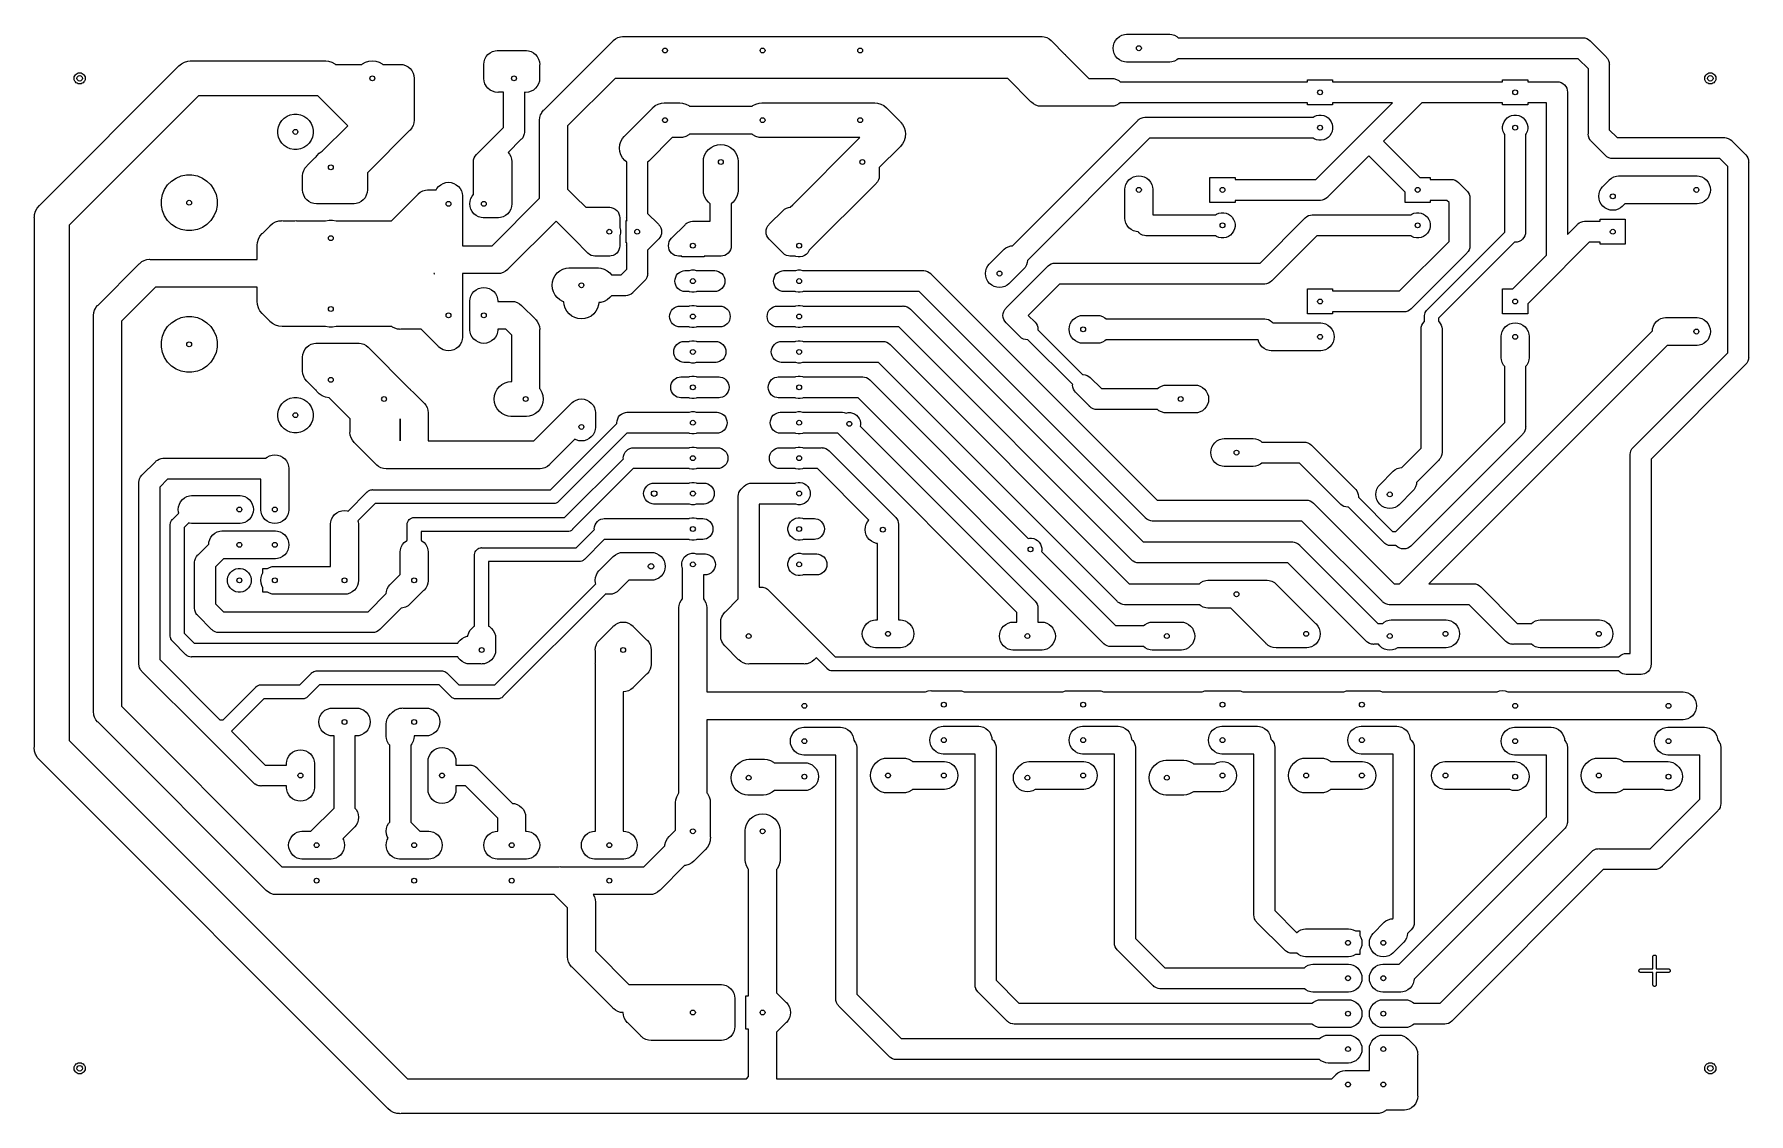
# Model space of a CAD drawing. Extents: x 86 to 209, y -114 to -37.
import ezdxf

# ---------------------------------------------------------------- set-up
doc = ezdxf.new("R2010")
doc.units = 0
doc.layers.add('BLACK', color=7, linetype='CONTINUOUS')

msp = doc.modelspace()

# ---------------------------------------------------------------- linework, layer by layer
at = {"layer": 'BLACK', "linetype": 'CONTINUOUS'}
for p, q in [((163.775, -36.9117), (163.964, -36.8545)), ((163.964, -36.8545), (164.111, -36.84)), ((164.111, -36.84), (167.209, -36.84)), ((167.209, -36.84), (167.356, -36.8545)), ((167.356, -36.8545), (167.545, -36.9117)), ((118.442, -38.1645), (118.615, -38.0717)), ((118.615, -38.0717), (118.804, -38.0145)), ((118.804, -38.0145), (118.951, -38)), ((118.951, -38), (119, -37.9952)), ((119, -37.9952), (119.049, -38)), ((119.049, -38), (120.951, -38)), ((120.951, -38), (121, -37.9952)), ((121, -37.9952), (121.049, -38)), ((121.049, -38), (121.196, -38.0145)), ((121.196, -38.0145), (121.385, -38.0717)), ((121.385, -38.0717), (121.558, -38.1645)), ((126.328, -38.2582), (127.258, -37.3276)), ((127.258, -37.3276), (127.289, -37.2895)), ((127.289, -37.2895), (127.442, -37.1645)), ((127.442, -37.1645), (127.615, -37.0717)), ((127.615, -37.0717), (127.804, -37.0145)), ((127.804, -37.0145), (127.951, -37)), ((127.951, -37), (128, -36.9952)), ((128, -36.9952), (128.049, -37)), ((128.049, -37), (157.951, -37)), ((157.951, -37), (158, -36.9952)), ((158, -36.9952), (158.049, -37)), ((158.049, -37), (158.196, -37.0145)), ((158.196, -37.0145), (158.385, -37.0717)), ((158.385, -37.0717), (158.558, -37.1645)), ((158.558, -37.1645), (158.711, -37.2895)), ((158.711, -37.2895), (158.742, -37.3276)), ((158.742, -37.3276), (159.672, -38.2582)), ((163.155, -37.84), (163.174, -37.644)), ((163.174, -38.036), (163.155, -37.84)), ((163.174, -37.644), (163.232, -37.4555)), ((163.232, -38.2245), (163.174, -38.036)), ((163.232, -37.4555), (163.325, -37.2817)), ((163.325, -37.2817), (163.449, -37.1295)), ((163.449, -37.1295), (163.602, -37.0045)), ((163.602, -37.0045), (163.775, -36.9117)), ((167.545, -36.9117), (167.718, -37.0045)), ((167.718, -37.0045), (167.822, -37.09)), ((167.822, -37.09), (196.803, -37.09)), ((196.803, -37.09), (196.84, -37.0864)), ((196.84, -37.0864), (196.877, -37.09)), ((196.877, -37.09), (196.877, -37.09)), ((196.877, -37.09), (196.987, -37.1009)), ((196.987, -37.1009), (197.128, -37.1437)), ((197.128, -37.1437), (197.259, -37.2134)), ((197.259, -37.2134), (197.373, -37.3071)), ((197.373, -37.3071), (197.396, -37.3357)), ((197.396, -37.3357), (198.504, -38.4436)), ((86.1595, -49.0727), (96.0727, -39.1595)), ((96.0727, -39.1595), (96.1118, -39.1118)), ((96.1118, -39.1118), (96.3022, -38.9556)), ((96.3022, -38.9556), (96.5193, -38.8396)), ((96.5193, -38.8396), (96.755, -38.7681)), ((96.755, -38.7681), (96.9386, -38.75)), ((96.9386, -38.75), (97, -38.744)), ((97, -38.744), (97.0614, -38.75)), ((97.0614, -38.75), (106.539, -38.75)), ((106.539, -38.75), (106.6, -38.744)), ((106.6, -38.744), (106.661, -38.75)), ((106.661, -38.75), (106.661, -38.75)), ((106.661, -38.75), (106.845, -38.7681)), ((106.845, -38.7681), (107.081, -38.8396)), ((107.081, -38.8396), (107.298, -38.9556)), ((107.298, -38.9556), (107.352, -39)), ((107.352, -39), (109.248, -39)), ((109.248, -39), (109.302, -38.9556)), ((109.302, -38.9556), (109.519, -38.8396)), ((109.519, -38.8396), (109.755, -38.7681)), ((109.755, -38.7681), (110, -38.744)), ((110, -38.744), (110.245, -38.7681)), ((110.245, -38.7681), (110.481, -38.8396)), ((110.481, -38.8396), (110.698, -38.9556)), ((110.698, -38.9556), (110.752, -39)), ((110.752, -39), (111.951, -39)), ((111.951, -39), (112, -38.9952)), ((112, -38.9952), (112.049, -39)), ((112.049, -39), (112.196, -39.0145)), ((112.196, -39.0145), (112.385, -39.0717)), ((112.385, -39.0717), (112.558, -39.1645)), ((112.558, -39.1645), (112.711, -39.2895)), ((112.711, -39.2895), (112.835, -39.4417)), ((117.995, -39), (118.014, -38.804)), ((118, -39.0491), (117.995, -39)), ((118, -39.9509), (118, -39.0491)), ((118.014, -38.804), (118.072, -38.6155)), ((118.072, -38.6155), (118.165, -38.4417)), ((118.165, -38.4417), (118.289, -38.2895)), ((118.289, -38.2895), (118.442, -38.1645)), ((121.558, -38.1645), (121.711, -38.2895)), ((121.711, -38.2895), (121.835, -38.4417)), ((121.835, -38.4417), (121.928, -38.6155)), ((121.928, -38.6155), (121.986, -38.804)), ((121.986, -38.804), (122.005, -39)), ((122.005, -39), (122, -39.0491)), ((122, -39.0491), (122, -40.0491)), ((122.328, -42.2582), (126.258, -38.3276)), ((126.258, -38.3276), (126.289, -38.2895)), ((126.289, -38.2895), (126.328, -38.2582)), ((159.672, -38.2582), (159.711, -38.2895)), ((159.711, -38.2895), (159.742, -38.3276)), ((159.742, -38.3276), (160.242, -38.8276)), ((160.242, -38.8276), (161.414, -40)), ((160.242, -38.8276), (160.242, -38.8276)), ((163.325, -38.3983), (163.232, -38.2245)), ((163.449, -38.5505), (163.325, -38.3983)), ((163.602, -38.6755), (163.449, -38.5505)), ((163.775, -38.7683), (163.602, -38.6755)), ((163.964, -38.8255), (163.775, -38.7683)), ((164.111, -38.84), (163.964, -38.8255)), ((167.209, -38.84), (164.111, -38.84)), ((167.356, -38.8255), (167.209, -38.84)), ((167.545, -38.7683), (167.356, -38.8255)), ((167.718, -38.6755), (167.545, -38.7683)), ((167.822, -38.59), (167.718, -38.6755)), ((196.529, -38.59), (167.822, -38.59)), ((197.25, -39.3107), (196.529, -38.59)), ((197.25, -43.9632), (197.25, -39.3107)), ((198.504, -38.4436), (198.533, -38.4671)), ((198.533, -38.4671), (198.556, -38.4957)), ((198.556, -38.4957), (198.556, -38.4957)), ((198.556, -38.4957), (198.6, -38.549)), ((198.6, -38.549), (198.627, -38.5813)), ((198.627, -38.5813), (198.696, -38.7116)), ((198.696, -38.7116), (198.739, -38.853)), ((198.739, -38.853), (198.75, -38.9632)), ((198.75, -38.9632), (198.75, -38.9632)), ((198.75, -38.9632), (198.754, -39)), ((198.754, -39), (198.75, -39.0368)), ((198.75, -39.0368), (198.75, -43.6893)), ((88.6, -39.9606), (88.6154, -39.8833)), ((88.6, -40.0394), (88.6, -39.9606)), ((88.6154, -40.1167), (88.6, -40.0394)), ((88.6154, -39.8833), (88.6455, -39.8105)), ((88.6455, -40.1895), (88.6154, -40.1167)), ((88.6455, -39.8105), (88.6893, -39.745)), ((88.6893, -40.255), (88.6455, -40.1895)), ((88.6893, -39.745), (88.745, -39.6893)), ((88.745, -40.3107), (88.6893, -40.255)), ((88.745, -39.6893), (88.8105, -39.6455)), ((88.8105, -40.3545), (88.745, -40.3107)), ((88.8105, -39.6455), (88.8833, -39.6154)), ((88.8833, -40.3846), (88.8105, -40.3545)), ((88.8833, -39.6154), (88.9606, -39.6)), ((88.9606, -40.4), (88.8833, -40.3846)), ((88.9606, -39.6), (89.0394, -39.6)), ((89.0394, -40.4), (88.9606, -40.4)), ((89.0394, -39.6), (89.1167, -39.6154)), ((89.1167, -40.3846), (89.0394, -40.4)), ((89.1167, -39.6154), (89.1895, -39.6455)), ((89.1895, -40.3545), (89.1167, -40.3846)), ((89.1895, -39.6455), (89.255, -39.6893)), ((89.255, -40.3107), (89.1895, -40.3545)), ((89.255, -39.6893), (89.3107, -39.745)), ((89.3107, -40.255), (89.255, -40.3107)), ((89.3107, -39.745), (89.3545, -39.8105)), ((89.3545, -40.1895), (89.3107, -40.255)), ((89.3545, -39.8105), (89.3846, -39.8833)), ((89.3846, -40.1167), (89.3545, -40.1895)), ((89.3846, -39.8833), (89.4, -39.9606)), ((89.4, -40.0394), (89.3846, -40.1167)), ((89.4, -39.9606), (89.4, -40.0394)), ((112.835, -39.4417), (112.928, -39.6155)), ((112.928, -39.6155), (112.986, -39.804)), ((112.986, -39.804), (113.005, -40)), ((113.005, -40), (113, -40.0491)), ((113, -40.0491), (113, -42.9509)), ((117.995, -40), (118, -39.9509)), ((118.014, -40.196), (117.995, -40)), ((118.072, -40.3845), (118.014, -40.196)), ((118.155, -40.5396), (118.072, -40.3845)), ((118.165, -40.5583), (118.155, -40.5396)), ((118.289, -40.7105), (118.165, -40.5583)), ((121.835, -40.5583), (121.711, -40.7105)), ((121.928, -40.3845), (121.835, -40.5583)), ((121.986, -40.196), (121.928, -40.3845)), ((122, -40.0491), (121.986, -40.196)), ((127.414, -40), (124, -43.4142)), ((155.586, -40), (127.414, -40)), ((157.258, -41.6724), (155.586, -40)), ((161.414, -40), (163.049, -40)), ((163.049, -40), (163.196, -40.0145)), ((163.196, -40.0145), (163.385, -40.0717)), ((163.385, -40.0717), (163.558, -40.1645)), ((163.558, -40.1645), (163.662, -40.25)), ((163.662, -40.25), (177.1, -40.25)), ((177.1, -40.25), (177.1, -40.1)), ((177.1, -40.1), (178.9, -40.1)), ((178.9, -40.1), (178.9, -40.25)), ((178.9, -40.25), (184.963, -40.25)), ((184.963, -40.25), (185, -40.2464)), ((185, -40.2464), (185.037, -40.25)), ((185.037, -40.25), (191.1, -40.25)), ((191.1, -40.25), (191.1, -40.1)), ((191.1, -40.1), (192.9, -40.1)), ((192.9, -40.1), (192.9, -40.25)), ((192.9, -40.25), (194.963, -40.25)), ((194.963, -40.25), (195, -40.2464)), ((195, -40.2464), (195.037, -40.25)), ((195.037, -40.25), (195.147, -40.2609)), ((195.147, -40.2609), (195.288, -40.3037)), ((195.288, -40.3037), (195.419, -40.3734)), ((195.419, -40.3734), (195.533, -40.4671)), ((195.533, -40.4671), (195.627, -40.5813)), ((195.627, -40.5813), (195.696, -40.7116)), ((205.6, -39.9606), (205.615, -39.8833)), ((205.6, -40.0394), (205.6, -39.9606)), ((205.615, -40.1167), (205.6, -40.0394)), ((205.615, -39.8833), (205.646, -39.8105)), ((205.646, -40.1895), (205.615, -40.1167)), ((205.646, -39.8105), (205.689, -39.745)), ((205.689, -40.255), (205.646, -40.1895)), ((205.689, -39.745), (205.745, -39.6893)), ((205.745, -40.3107), (205.689, -40.255)), ((205.745, -39.6893), (205.811, -39.6455)), ((205.811, -40.3545), (205.745, -40.3107)), ((205.811, -39.6455), (205.883, -39.6154)), ((205.883, -40.3846), (205.811, -40.3545)), ((205.883, -39.6154), (205.961, -39.6)), ((205.961, -40.4), (205.883, -40.3846)), ((205.961, -39.6), (206.039, -39.6)), ((206.039, -40.4), (205.961, -40.4)), ((206.039, -39.6), (206.117, -39.6154)), ((206.117, -40.3846), (206.039, -40.4)), ((206.117, -39.6154), (206.189, -39.6455)), ((206.189, -40.3545), (206.117, -40.3846)), ((206.189, -39.6455), (206.255, -39.6893)), ((206.255, -40.3107), (206.189, -40.3545)), ((206.255, -39.6893), (206.311, -39.745)), ((206.311, -40.255), (206.255, -40.3107)), ((206.311, -39.745), (206.354, -39.8105)), ((206.354, -40.1895), (206.311, -40.255)), ((206.354, -39.8105), (206.385, -39.8833)), ((206.385, -40.1167), (206.354, -40.1895)), ((206.385, -39.8833), (206.4, -39.9606)), ((206.4, -40.0394), (206.385, -40.1167)), ((206.4, -39.9606), (206.4, -40.0394)), ((97.5178, -41.25), (88.25, -50.5178)), ((106.082, -41.25), (97.5178, -41.25)), ((107.46, -42.6273), (106.082, -41.25)), ((118.442, -40.8355), (118.289, -40.7105)), ((118.615, -40.9283), (118.442, -40.8355)), ((118.804, -40.9855), (118.615, -40.9283)), ((119, -41.0048), (118.804, -40.9855)), ((119.049, -41), (119, -41.0048)), ((119.41, -41), (119.049, -41)), ((119.41, -43.5293), (119.41, -41)), ((121, -41.0048), (120.91, -40.996)), ((120.91, -40.996), (120.91, -43.8032)), ((121.196, -40.9855), (121, -41.0048)), ((121.385, -40.9283), (121.196, -40.9855)), ((121.558, -40.8355), (121.385, -40.9283)), ((121.711, -40.7105), (121.558, -40.8355)), ((130.519, -41.8396), (130.755, -41.7681)), ((130.755, -41.7681), (130.939, -41.75)), ((130.939, -41.75), (131, -41.744)), ((130.939, -41.75), (130.939, -41.75)), ((131, -41.744), (131.061, -41.75)), ((131.061, -41.75), (132.061, -41.75)), ((132.061, -41.75), (132.245, -41.7681)), ((132.245, -41.7681), (132.481, -41.8396)), ((137.519, -41.8396), (137.755, -41.7681)), ((137.755, -41.7681), (137.939, -41.75)), ((137.939, -41.75), (145.939, -41.75)), ((145.939, -41.75), (146, -41.744)), ((146, -41.744), (146.061, -41.75)), ((146.061, -41.75), (146.061, -41.75)), ((146.061, -41.75), (146.245, -41.7681)), ((146.245, -41.7681), (146.481, -41.8396)), ((157.289, -41.7105), (157.258, -41.6724)), ((157.442, -41.8355), (157.289, -41.7105)), ((163.662, -41.75), (163.558, -41.8355)), ((177.1, -41.75), (163.662, -41.75)), ((177.1, -41.9), (177.1, -41.75)), ((183.189, -41.75), (178.9, -41.75)), ((178.9, -41.75), (178.9, -41.9)), ((180.996, -43.9436), (183.189, -41.75)), ((185.311, -41.75), (182.561, -44.5)), ((191.1, -41.75), (185.311, -41.75)), ((191.1, -41.9), (191.1, -41.75)), ((194.25, -41.75), (192.9, -41.75)), ((192.9, -41.75), (192.9, -41.9)), ((194.25, -52.6893), (194.25, -41.75)), ((195.696, -40.7116), (195.739, -40.853)), ((195.739, -40.853), (195.754, -41)), ((195.754, -41), (195.75, -41.0368)), ((195.75, -41.0368), (195.75, -51.1893)), ((103.355, -43.2384), (103.494, -43.0304)), ((103.494, -43.0304), (103.67, -42.8535)), ((103.67, -42.8535), (103.878, -42.7145)), ((103.878, -42.7145), (104.11, -42.6188)), ((104.11, -42.6188), (104.355, -42.57)), ((104.355, -42.57), (104.605, -42.57)), ((104.605, -42.57), (104.85, -42.6188)), ((104.85, -42.6188), (105.082, -42.7145)), ((105.082, -42.7145), (105.29, -42.8535)), ((105.29, -42.8535), (105.466, -43.0304)), ((105.466, -43.0304), (105.605, -43.2384)), ((108.232, -43.4), (107.46, -42.6273)), ((107.46, -42.6273), (107.46, -42.6273)), ((113.005, -43), (112.986, -43.196)), ((113, -42.9509), (113.005, -43)), ((121.995, -43), (122.014, -42.804)), ((122, -43.0491), (121.995, -43)), ((122, -47.9509), (122, -43.0491)), ((122.014, -42.804), (122.072, -42.6155)), ((122.072, -42.6155), (122.127, -42.5118)), ((122.127, -42.5118), (122.165, -42.4417)), ((122.165, -42.4417), (122.289, -42.2895)), ((122.289, -42.2895), (122.328, -42.2582)), ((128.073, -44.1595), (130.073, -42.1595)), ((130.073, -42.1595), (130.112, -42.1118)), ((130.112, -42.1118), (130.302, -41.9556)), ((130.302, -41.9556), (130.519, -41.8396)), ((132.481, -41.8396), (132.698, -41.9556)), ((132.698, -41.9556), (132.752, -42)), ((132.752, -42), (137.248, -42)), ((137.248, -42), (137.302, -41.9556)), ((137.302, -41.9556), (137.519, -41.8396)), ((146.481, -41.8396), (146.698, -41.9556)), ((146.698, -41.9556), (146.888, -42.1118)), ((146.888, -42.1118), (146.927, -42.1595)), ((146.927, -42.1595), (147.84, -43.0727)), ((155.938, -52.0013), (164.904, -43.0357)), ((157.615, -41.9283), (157.442, -41.8355)), ((157.804, -41.9855), (157.615, -41.9283)), ((157.951, -42), (157.804, -41.9855)), ((158, -42.0048), (157.951, -42)), ((157.951, -42), (157.951, -42)), ((158.049, -42), (158, -42.0048)), ((160.951, -42), (158.049, -42)), ((161, -42.0048), (160.951, -42)), ((161.049, -42), (161, -42.0048)), ((163.049, -42), (161.049, -42)), ((163.196, -41.9855), (163.049, -42)), ((163.385, -41.9283), (163.196, -41.9855)), ((163.558, -41.8355), (163.385, -41.9283)), ((164.904, -43.0357), (164.927, -43.0071)), ((164.927, -43.0071), (164.956, -42.9836)), ((164.956, -42.9836), (165.019, -42.9319)), ((164.956, -42.9836), (164.956, -42.9836)), ((165.019, -42.9319), (165.041, -42.9134)), ((165.041, -42.9134), (165.172, -42.8437)), ((165.172, -42.8437), (165.313, -42.8009)), ((165.313, -42.8009), (165.423, -42.79)), ((165.423, -42.79), (165.46, -42.7864)), ((165.423, -42.79), (165.423, -42.79)), ((165.46, -42.7864), (165.497, -42.79)), ((165.497, -42.79), (177.502, -42.79)), ((178.9, -41.9), (177.1, -41.9)), ((177.502, -42.79), (177.574, -42.7424)), ((177.574, -42.7424), (177.737, -42.6746)), ((177.737, -42.6746), (177.911, -42.64)), ((177.911, -42.64), (178.089, -42.64)), ((178.089, -42.64), (178.263, -42.6746)), ((178.263, -42.6746), (178.426, -42.7424)), ((178.426, -42.7424), (178.574, -42.8409)), ((178.574, -42.8409), (178.699, -42.9663)), ((178.699, -42.9663), (178.798, -43.1137)), ((192.9, -41.9), (191.1, -41.9)), ((191.202, -43.1137), (191.301, -42.9663)), ((191.301, -42.9663), (191.426, -42.8409)), ((191.426, -42.8409), (191.574, -42.7424)), ((191.574, -42.7424), (191.737, -42.6746)), ((191.737, -42.6746), (191.911, -42.64)), ((191.911, -42.64), (192.089, -42.64)), ((192.089, -42.64), (192.263, -42.6746)), ((192.263, -42.6746), (192.426, -42.7424)), ((192.426, -42.7424), (192.574, -42.8409)), ((192.574, -42.8409), (192.699, -42.9663)), ((192.699, -42.9663), (192.798, -43.1137)), ((103.21, -43.7149), (103.259, -43.4696)), ((103.21, -43.9651), (103.21, -43.7149)), ((103.259, -44.2104), (103.21, -43.9651)), ((103.259, -43.4696), (103.355, -43.2384)), ((103.355, -44.4416), (103.259, -44.2104)), ((105.605, -43.2384), (105.701, -43.4696)), ((105.701, -44.2104), (105.605, -44.4416)), ((105.701, -43.4696), (105.75, -43.7149)), ((105.75, -43.9651), (105.701, -44.2104)), ((105.75, -43.7149), (105.75, -43.9651)), ((106.404, -45.2279), (108.232, -43.4)), ((112.672, -43.7418), (109.742, -46.6724)), ((112.711, -43.7105), (112.672, -43.7418)), ((112.835, -43.5583), (112.711, -43.7105)), ((112.928, -43.3845), (112.835, -43.5583)), ((112.986, -43.196), (112.928, -43.3845)), ((117.496, -45.4436), (119.41, -43.5293)), ((120.787, -44.2587), (120.762, -44.2882)), ((120.856, -44.1284), (120.787, -44.2587)), ((120.899, -43.987), (120.856, -44.1284)), ((120.91, -43.8768), (120.899, -43.987)), ((120.91, -43.8032), (120.914, -43.84)), ((120.914, -43.84), (120.91, -43.8768)), ((120.91, -43.8768), (120.91, -43.8768)), ((124, -43.4142), (124, -47.9393)), ((127.956, -44.3022), (128.073, -44.1595)), ((131.518, -44.25), (129.84, -45.9273)), ((132.061, -44.25), (131.518, -44.25)), ((132.245, -44.2319), (132.061, -44.25)), ((132.481, -44.1604), (132.245, -44.2319)), ((132.698, -44.0444), (132.481, -44.1604)), ((132.752, -44), (132.698, -44.0444)), ((137.248, -44), (132.752, -44)), ((137.302, -44.0444), (137.248, -44)), ((137.519, -44.1604), (137.302, -44.0444)), ((137.755, -44.2319), (137.519, -44.1604)), ((137.939, -44.25), (137.755, -44.2319)), ((144.982, -44.25), (137.939, -44.25)), ((140.16, -49.0727), (144.982, -44.25)), ((147.84, -43.0727), (147.888, -43.1118)), ((147.888, -43.1118), (147.927, -43.1595)), ((147.927, -43.1595), (147.927, -43.1595)), ((147.927, -43.1595), (148.044, -43.3022)), ((148.044, -43.3022), (148.16, -43.5193)), ((148.16, -43.5193), (148.232, -43.755)), ((148.232, -44.245), (148.215, -44.3022)), ((148.232, -43.755), (148.256, -44)), ((148.24, -44.1604), (148.232, -44.245)), ((148.256, -44), (148.24, -44.1604)), ((177.689, -47.25), (180.944, -43.9957)), ((178.574, -44.2391), (178.426, -44.3376)), ((178.699, -44.1137), (178.574, -44.2391)), ((178.798, -43.9663), (178.699, -44.1137)), ((178.798, -43.1137), (178.865, -43.2775)), ((178.865, -43.8025), (178.798, -43.9663)), ((178.865, -43.2775), (178.9, -43.4514)), ((178.9, -43.6286), (178.865, -43.8025)), ((178.9, -43.4514), (178.9, -43.6286)), ((180.944, -43.9957), (180.967, -43.9671)), ((180.967, -43.9671), (180.996, -43.9436)), ((180.996, -43.9436), (180.996, -43.9436)), ((180.996, -43.9436), (180.996, -43.9436)), ((191.1, -43.4514), (191.135, -43.2775)), ((191.1, -43.6286), (191.1, -43.4514)), ((191.135, -43.8025), (191.1, -43.6286)), ((191.135, -43.2775), (191.202, -43.1137)), ((191.202, -43.9663), (191.135, -43.8025)), ((191.25, -44.0375), (191.202, -43.9663)), ((191.25, -51.0368), (191.25, -44.0375)), ((192.798, -43.9663), (192.75, -44.0375)), ((192.75, -44.0375), (192.75, -51.0368)), ((192.798, -43.1137), (192.865, -43.2775)), ((192.865, -43.8025), (192.798, -43.9663)), ((192.865, -43.2775), (192.9, -43.4514)), ((192.9, -43.6286), (192.865, -43.8025)), ((192.9, -43.4514), (192.9, -43.6286)), ((197.246, -44), (197.25, -43.9632)), ((197.261, -44.147), (197.246, -44)), ((197.304, -44.2884), (197.261, -44.147)), ((198.75, -43.6893), (199.311, -44.25)), ((199.311, -44.25), (206.963, -44.25)), ((206.963, -44.25), (207, -44.2464)), ((207, -44.2464), (207.037, -44.25)), ((207.037, -44.25), (207.037, -44.25)), ((207.037, -44.25), (207.147, -44.2609)), ((207.147, -44.2609), (207.288, -44.3037)), ((103.494, -44.6496), (103.355, -44.4416)), ((103.67, -44.8265), (103.494, -44.6496)), ((103.878, -44.9655), (103.67, -44.8265)), ((104.11, -45.0612), (103.878, -44.9655)), ((104.355, -45.11), (104.11, -45.0612)), ((104.605, -45.11), (104.355, -45.11)), ((104.85, -45.0612), (104.605, -45.11)), ((105.082, -44.9655), (104.85, -45.0612)), ((105.29, -44.8265), (105.082, -44.9655)), ((105.466, -44.6496), (105.29, -44.8265)), ((105.605, -44.4416), (105.466, -44.6496)), ((106.01, -45.5513), (106.191, -45.3702)), ((106.191, -45.3702), (106.404, -45.228)), ((106.404, -45.228), (106.404, -45.2279)), ((117.373, -45.5813), (117.467, -45.4671)), ((117.467, -45.4671), (117.496, -45.4436)), ((120.664, -44.3964), (119.738, -45.3228)), ((119.738, -45.3228), (119.835, -45.4417)), ((119.835, -45.4417), (119.928, -45.6155)), ((120.693, -44.3729), (120.664, -44.3964)), ((120.716, -44.3443), (120.693, -44.3729)), ((120.762, -44.2882), (120.716, -44.3443)), ((120.716, -44.3443), (120.716, -44.3443)), ((127.744, -45), (127.768, -44.755)), ((127.768, -45.245), (127.744, -45)), ((127.768, -44.755), (127.84, -44.5193)), ((127.84, -45.4807), (127.768, -45.245)), ((127.84, -44.5193), (127.956, -44.3022)), ((127.956, -45.6978), (127.84, -45.4807)), ((133.84, -45.5193), (133.956, -45.3022)), ((133.956, -45.3022), (134.112, -45.1118)), ((134.112, -45.1118), (134.302, -44.9556)), ((134.302, -44.9556), (134.519, -44.8396)), ((134.519, -44.8396), (134.755, -44.7681)), ((134.755, -44.7681), (135, -44.744)), ((135, -44.744), (135.245, -44.7681)), ((135.245, -44.7681), (135.481, -44.8396)), ((135.481, -44.8396), (135.698, -44.9556)), ((135.698, -44.9556), (135.888, -45.1118)), ((135.888, -45.1118), (136.044, -45.3022)), ((136.044, -45.3022), (136.16, -45.5193)), ((147.84, -44.9273), (146.368, -46.4)), ((147.888, -44.8882), (147.84, -44.9273)), ((147.939, -44.8265), (147.888, -44.8882)), ((148.044, -44.6978), (147.939, -44.8265)), ((148.133, -44.5329), (148.044, -44.6978)), ((148.16, -44.4807), (148.133, -44.5329)), ((148.215, -44.3022), (148.16, -44.4807)), ((165.771, -44.29), (156.999, -53.0619)), ((177.502, -44.29), (165.771, -44.29)), ((177.574, -44.3376), (177.502, -44.29)), ((177.737, -44.4054), (177.574, -44.3376)), ((177.911, -44.44), (177.737, -44.4054)), ((178.089, -44.44), (177.911, -44.44)), ((178.263, -44.4054), (178.089, -44.44)), ((178.426, -44.3376), (178.263, -44.4054)), ((182.561, -44.5), (185.161, -47.1)), ((197.311, -44.3022), (197.304, -44.2884)), ((197.373, -44.4187), (197.311, -44.3022)), ((197.413, -44.4666), (197.373, -44.4187)), ((197.444, -44.5043), (197.413, -44.4666)), ((197.467, -44.5329), (197.444, -44.5043)), ((197.444, -44.5043), (197.444, -44.5043)), ((197.496, -44.5564), (197.467, -44.5329)), ((198.444, -45.5043), (197.496, -44.5564)), ((198.467, -45.5329), (198.444, -45.5043)), ((207.288, -44.3037), (207.419, -44.3734)), ((207.419, -44.3734), (207.533, -44.4671)), ((207.533, -44.4671), (207.556, -44.4957)), ((207.556, -44.4957), (208.504, -45.4436)), ((208.504, -45.4436), (208.533, -45.4671)), ((208.533, -45.4671), (208.556, -45.4957)), ((208.556, -45.4957), (208.556, -45.4957)), ((208.556, -45.4957), (208.627, -45.5813)), ((105.014, -46.804), (105.072, -46.6155)), ((105.072, -46.6155), (105.128, -46.51)), ((105.128, -46.51), (105.165, -46.4417)), ((105.165, -46.4417), (105.289, -46.2895)), ((105.289, -46.2895), (105.328, -46.2582)), ((105.328, -46.2582), (105.878, -45.7076)), ((105.878, -45.7076), (105.909, -45.6695)), ((105.909, -45.6695), (105.958, -45.6299)), ((105.958, -45.6299), (106.01, -45.5513)), ((109.742, -46.6724), (109.64, -46.7742)), ((109.742, -46.6724), (109.742, -46.6724)), ((117.246, -46), (117.25, -45.9632)), ((117.25, -46.0368), (117.246, -46)), ((117.25, -45.9632), (117.261, -45.853)), ((117.25, -45.9632), (117.25, -45.9632)), ((117.25, -48.3376), (117.25, -46.0368)), ((117.261, -45.853), (117.304, -45.7116)), ((117.304, -45.7116), (117.373, -45.5813)), ((119.928, -45.6155), (119.986, -45.804)), ((119.986, -45.804), (120, -45.9509)), ((120, -45.9509), (120, -48.9509)), ((128.112, -45.8882), (127.956, -45.6978)), ((128.25, -46.0015), (128.112, -45.8882)), ((128.25, -49.9632), (128.25, -46.0015)), ((129.84, -45.9273), (129.75, -46.0015)), ((129.75, -46.0015), (129.75, -49.6893)), ((133.75, -45.9386), (133.768, -45.755)), ((133.75, -48.0614), (133.75, -45.9386)), ((133.768, -45.755), (133.84, -45.5193)), ((136.16, -45.5193), (136.232, -45.755)), ((136.232, -45.755), (136.25, -45.9386)), ((136.25, -45.9386), (136.25, -48.0614)), ((146.368, -46.4), (146.37, -46.4232)), ((146.37, -46.4232), (146.37, -46.4232)), ((146.37, -46.4232), (146.374, -46.46)), ((146.374, -46.46), (146.37, -46.4968)), ((146.37, -46.4968), (146.37, -46.9632)), ((181.5, -45.5607), (178.556, -48.5043)), ((184.1, -48.1607), (181.5, -45.5607)), ((198.496, -45.5564), (198.467, -45.5329)), ((198.526, -45.5813), (198.496, -45.5564)), ((198.496, -45.5564), (198.496, -45.5564)), ((198.581, -45.6266), (198.526, -45.5813)), ((198.712, -45.6963), (198.581, -45.6266)), ((198.853, -45.7391), (198.712, -45.6963)), ((198.963, -45.75), (198.853, -45.7391)), ((199, -45.7536), (198.963, -45.75)), ((198.963, -45.75), (198.963, -45.75)), ((199.037, -45.75), (199, -45.7536)), ((206.689, -45.75), (199.037, -45.75)), ((207.25, -46.3107), (206.689, -45.75)), ((207.25, -59.6893), (207.25, -46.3107)), ((208.627, -45.5813), (208.696, -45.7116)), ((208.696, -45.7116), (208.739, -45.853)), ((208.739, -45.853), (208.75, -45.9632)), ((208.75, -45.9632), (208.75, -45.9632)), ((208.75, -45.9632), (208.754, -46)), ((208.754, -46), (208.75, -46.0368)), ((208.75, -46.0368), (208.75, -59.9632)), ((94.9369, -48.3366), (95.0876, -47.9726)), ((95.0876, -47.9726), (95.3065, -47.6451)), ((95.3065, -47.6451), (95.5851, -47.3665)), ((95.5851, -47.3665), (95.9126, -47.1476)), ((95.9126, -47.1476), (96.2766, -46.9969)), ((96.2766, -46.9969), (96.663, -46.92)), ((96.663, -46.92), (97.057, -46.92)), ((97.057, -46.92), (97.4434, -46.9969)), ((97.4434, -46.9969), (97.8074, -47.1476)), ((97.8074, -47.1476), (98.1349, -47.3665)), ((98.1349, -47.3665), (98.4135, -47.6451)), ((98.4135, -47.6451), (98.6324, -47.9726)), ((98.6324, -47.9726), (98.7831, -48.3366)), ((104.995, -47), (105.014, -46.804)), ((105, -47.0491), (104.995, -47)), ((104.995, -48), (105, -47.9509)), ((105, -47.9509), (105, -47.0491)), ((109.64, -46.7742), (109.64, -47.9509)), ((109.64, -47.9509), (109.645, -48)), ((114.572, -48), (114.625, -47.9017)), ((114.625, -47.9017), (114.749, -47.7495)), ((114.749, -47.7495), (114.902, -47.6245)), ((114.902, -47.6245), (115.075, -47.5317)), ((115.075, -47.5317), (115.264, -47.4745)), ((115.264, -47.4745), (115.46, -47.4552)), ((115.46, -47.4552), (115.656, -47.4745)), ((115.656, -47.4745), (115.845, -47.5317)), ((115.845, -47.5317), (116.018, -47.6245)), ((116.018, -47.6245), (116.171, -47.7495)), ((116.171, -47.7495), (116.295, -47.9017)), ((116.295, -47.9017), (116.388, -48.0755)), ((122, -48.5858), (122, -47.9509)), ((122, -47.9509), (122, -47.9509)), ((124, -47.9393), (124.556, -48.4957)), ((146.124, -47.5564), (141.348, -52.3325)), ((146.153, -47.5329), (146.124, -47.5564)), ((146.183, -47.4957), (146.153, -47.5329)), ((146.247, -47.4187), (146.183, -47.4957)), ((146.316, -47.2884), (146.247, -47.4187)), ((146.359, -47.147), (146.316, -47.2884)), ((146.37, -47.0368), (146.359, -47.147)), ((146.359, -47.147), (146.359, -47.147)), ((146.37, -46.9632), (146.374, -47)), ((146.374, -47), (146.37, -47.0368)), ((146.37, -47.0368), (146.37, -47.0368)), ((164, -47.9509), (164.014, -47.804)), ((164, -50.0491), (164, -47.9509)), ((164.014, -47.804), (164.072, -47.6155)), ((164.072, -47.6155), (164.165, -47.4417)), ((164.165, -47.4417), (164.289, -47.2895)), ((164.289, -47.2895), (164.442, -47.1645)), ((164.442, -47.1645), (164.615, -47.0717)), ((164.615, -47.0717), (164.804, -47.0145)), ((164.804, -47.0145), (165, -46.9952)), ((165, -46.9952), (165.196, -47.0145)), ((165.196, -47.0145), (165.385, -47.0717)), ((165.385, -47.0717), (165.558, -47.1645)), ((165.558, -47.1645), (165.711, -47.2895)), ((165.711, -47.2895), (165.835, -47.4417)), ((165.835, -47.4417), (165.928, -47.6155)), ((165.928, -47.6155), (165.986, -47.804)), ((165.986, -47.804), (166, -47.9509)), ((166, -47.9509), (166, -49.79)), ((170.1, -48.9), (170.1, -47.1)), ((170.1, -47.1), (171.9, -47.1)), ((171.9, -47.1), (171.9, -47.25)), ((171.9, -47.25), (177.689, -47.25)), ((185.161, -47.1), (185.9, -47.1)), ((185.9, -47.1), (185.9, -47.25)), ((185.9, -47.25), (187.363, -47.25)), ((187.363, -47.25), (187.4, -47.2464)), ((187.4, -47.2464), (187.437, -47.25)), ((187.437, -47.25), (187.437, -47.25)), ((187.437, -47.25), (187.547, -47.2609)), ((187.547, -47.2609), (187.688, -47.3037)), ((187.688, -47.3037), (187.819, -47.3734)), ((187.819, -47.3734), (187.933, -47.4671)), ((187.933, -47.4671), (187.956, -47.4957)), ((187.956, -47.4957), (188.504, -48.0436)), ((198.072, -48.0755), (198.165, -47.9017)), ((198.165, -47.9017), (198.258, -47.7876)), ((198.258, -47.7876), (198.718, -47.3276)), ((198.718, -47.3276), (198.749, -47.2895)), ((198.749, -47.2895), (198.902, -47.1645)), ((198.902, -47.1645), (199.075, -47.0717)), ((199.075, -47.0717), (199.264, -47.0145)), ((199.264, -47.0145), (199.411, -47)), ((199.411, -47), (199.46, -46.9952)), ((199.411, -47), (199.411, -47)), ((199.46, -46.9952), (199.509, -47)), ((199.509, -47), (205.049, -47)), ((205.049, -47), (205.196, -47.0145)), ((205.196, -47.0145), (205.385, -47.0717)), ((205.385, -47.0717), (205.558, -47.1645)), ((205.558, -47.1645), (205.711, -47.2895)), ((205.711, -47.2895), (205.835, -47.4417)), ((205.835, -47.4417), (205.928, -47.6155)), ((205.928, -47.6155), (205.986, -47.804)), ((205.986, -47.804), (206.005, -48)), ((85.9556, -49.3022), (86.1118, -49.1118)), ((86.1118, -49.1118), (86.1595, -49.0727)), ((94.86, -48.723), (94.9369, -48.3366)), ((94.86, -49.117), (94.86, -48.723)), ((94.9369, -49.5034), (94.86, -49.117)), ((98.7831, -48.3366), (98.86, -48.723)), ((98.86, -49.117), (98.7831, -49.5034)), ((98.86, -48.723), (98.86, -49.117)), ((105.014, -48.196), (104.995, -48)), ((105.072, -48.3845), (105.014, -48.196)), ((105.151, -48.5329), (105.072, -48.3845)), ((105.165, -48.5583), (105.151, -48.5329)), ((105.289, -48.7105), (105.165, -48.5583)), ((105.442, -48.8355), (105.289, -48.7105)), ((105.615, -48.9283), (105.442, -48.8355)), ((105.804, -48.9855), (105.615, -48.9283)), ((106, -49.0048), (105.804, -48.9855)), ((106.049, -49), (106, -49.0048)), ((108.591, -49), (106.049, -49)), ((108.64, -49.0048), (108.591, -49)), ((108.689, -49), (108.64, -49.0048)), ((108.836, -48.9855), (108.689, -49)), ((109.025, -48.9283), (108.836, -48.9855)), ((109.198, -48.8355), (109.025, -48.9283)), ((109.351, -48.7105), (109.198, -48.8355)), ((109.475, -48.5583), (109.351, -48.7105)), ((109.568, -48.3845), (109.475, -48.5583)), ((109.626, -48.196), (109.568, -48.3845)), ((109.645, -48), (109.626, -48.196)), ((111.376, -50.21), (113.258, -48.3276)), ((113.258, -48.3276), (113.289, -48.2895)), ((113.289, -48.2895), (113.442, -48.1645)), ((113.442, -48.1645), (113.615, -48.0717)), ((113.615, -48.0717), (113.804, -48.0145)), ((113.804, -48.0145), (113.951, -48)), ((113.951, -48), (114, -47.9952)), ((113.951, -48), (113.951, -48)), ((114, -47.9952), (114.049, -48)), ((114.049, -48), (114.572, -48)), ((116.388, -48.0755), (116.446, -48.264)), ((116.446, -48.264), (116.46, -48.4109)), ((116.46, -48.4109), (116.46, -48.9509)), ((116.46, -48.9509), (116.465, -49)), ((116.465, -49), (116.46, -49.0491)), ((116.46, -49.0491), (116.46, -51.4909)), ((116.995, -49), (117.014, -48.804)), ((117.014, -49.196), (116.995, -49)), ((117.014, -48.804), (117.072, -48.6155)), ((117.072, -49.3845), (117.014, -49.196)), ((117.072, -48.6155), (117.165, -48.4417)), ((117.165, -48.4417), (117.25, -48.3376)), ((118.586, -52), (122, -48.5858)), ((119.986, -49.196), (119.928, -49.3845)), ((120.005, -49), (119.986, -49.196)), ((120, -48.9509), (120.005, -49)), ((124.556, -48.4957), (124.556, -48.4957)), ((124.556, -48.4957), (125.311, -49.25)), ((133.768, -48.245), (133.75, -48.0614)), ((133.84, -48.4807), (133.768, -48.245)), ((133.956, -48.6978), (133.84, -48.4807)), ((134.112, -48.8882), (133.956, -48.6978)), ((134.25, -49.0015), (134.112, -48.8882)), ((134.25, -50.25), (134.25, -49.0015)), ((135.888, -48.8882), (135.75, -49.0015)), ((135.75, -49.0015), (135.75, -50.9632)), ((136.044, -48.6978), (135.888, -48.8882)), ((136.16, -48.4807), (136.044, -48.6978)), ((136.232, -48.245), (136.16, -48.4807)), ((136.25, -48.0614), (136.232, -48.245)), ((139.984, -49.2479), (140.16, -49.0727)), ((171.9, -48.9), (170.1, -48.9)), ((177.963, -48.75), (171.9, -48.75)), ((171.9, -48.75), (171.9, -48.9)), ((178, -48.7536), (177.963, -48.75)), ((178.037, -48.75), (178, -48.7536)), ((178.147, -48.7391), (178.037, -48.75)), ((178.037, -48.75), (178.037, -48.75)), ((178.288, -48.6963), (178.147, -48.7391)), ((178.419, -48.6266), (178.288, -48.6963)), ((178.533, -48.5329), (178.419, -48.6266)), ((178.556, -48.5043), (178.533, -48.5329)), ((184.1, -48.9), (184.1, -48.1607)), ((185.9, -48.9), (184.1, -48.9)), ((187.089, -48.75), (185.9, -48.75)), ((185.9, -48.75), (185.9, -48.9)), ((187.25, -48.9107), (187.089, -48.75)), ((187.25, -51.6893), (187.25, -48.9107)), ((188.504, -48.0436), (188.533, -48.0671)), ((188.533, -48.0671), (188.556, -48.0957)), ((188.556, -48.0957), (188.556, -48.0957)), ((188.556, -48.0957), (188.575, -48.1178)), ((188.575, -48.1178), (188.627, -48.1813)), ((188.627, -48.1813), (188.696, -48.3116)), ((188.696, -48.3116), (188.739, -48.453)), ((188.739, -48.453), (188.75, -48.5632)), ((188.75, -48.5632), (188.75, -48.5632)), ((188.75, -48.5632), (188.754, -48.6)), ((188.754, -48.6), (188.75, -48.6368)), ((188.75, -48.6368), (188.75, -51.9632)), ((197.995, -48.46), (198.014, -48.264)), ((198.014, -48.656), (197.995, -48.46)), ((198.014, -48.264), (198.072, -48.0755)), ((198.072, -48.8445), (198.014, -48.656)), ((198.165, -49.0183), (198.072, -48.8445)), ((198.289, -49.1705), (198.165, -49.0183)), ((198.442, -49.2955), (198.289, -49.1705)), ((199.672, -49.2018), (199.558, -49.2955)), ((199.874, -49), (199.672, -49.2018)), ((205.049, -49), (199.874, -49)), ((205.196, -48.9855), (205.049, -49)), ((205.385, -48.9283), (205.196, -48.9855)), ((205.558, -48.8355), (205.385, -48.9283)), ((205.711, -48.7105), (205.558, -48.8355)), ((205.835, -48.5583), (205.711, -48.7105)), ((205.928, -48.3845), (205.835, -48.5583)), ((205.986, -48.196), (205.928, -48.3845)), ((206.005, -48), (205.986, -48.196)), ((85.744, -50), (85.75, -49.9386)), ((85.75, -50.0614), (85.744, -50)), ((85.75, -49.9386), (85.7681, -49.755)), ((85.75, -49.9386), (85.75, -49.9386)), ((85.75, -87.9386), (85.75, -50.0614)), ((85.7681, -49.755), (85.8396, -49.5193)), ((85.8396, -49.5193), (85.9556, -49.3022)), ((95.0876, -49.8674), (94.9369, -49.5034)), ((95.3065, -50.1949), (95.0876, -49.8674)), ((95.5851, -50.4735), (95.3065, -50.1949)), ((98.4135, -50.1949), (98.1349, -50.4735)), ((98.6324, -49.8674), (98.4135, -50.1949)), ((98.7831, -49.5034), (98.6324, -49.8674)), ((102.652, -50.5718), (102.842, -50.4156)), ((102.842, -50.4156), (103.059, -50.2996)), ((103.059, -50.2996), (103.295, -50.2281)), ((103.295, -50.2281), (103.479, -50.21)), ((103.479, -50.21), (103.54, -50.204)), ((103.54, -50.204), (103.601, -50.21)), ((103.601, -50.21), (104.439, -50.21)), ((104.439, -50.21), (104.5, -50.204)), ((104.5, -50.204), (104.561, -50.21)), ((104.561, -50.21), (106.641, -50.21)), ((106.641, -50.21), (106.892, -50.16)), ((106.641, -50.21), (106.641, -50.21)), ((106.892, -50.16), (107.148, -50.16)), ((107.148, -50.16), (107.399, -50.21)), ((107.399, -50.21), (107.399, -50.21)), ((107.399, -50.21), (111.376, -50.21)), ((117.165, -49.5583), (117.072, -49.3845)), ((117.289, -49.7105), (117.165, -49.5583)), ((117.442, -49.8355), (117.289, -49.7105)), ((117.615, -49.9283), (117.442, -49.8355)), ((117.804, -49.9855), (117.615, -49.9283)), ((117.951, -50), (117.804, -49.9855)), ((118.951, -50), (117.951, -50)), ((119, -50.0048), (118.951, -50)), ((119.049, -50), (119, -50.0048)), ((119.196, -49.9855), (119.049, -50)), ((119.385, -49.9283), (119.196, -49.9855)), ((119.558, -49.8355), (119.385, -49.9283)), ((119.711, -49.7105), (119.558, -49.8355)), ((119.835, -49.5583), (119.711, -49.7105)), ((123.177, -50.2374), (119.742, -53.6724)), ((119.928, -49.3845), (119.835, -49.5583)), ((124.496, -51.5564), (123.177, -50.2374)), ((125.311, -49.25), (126.963, -49.25)), ((126.963, -49.25), (127, -49.2464)), ((127, -49.2464), (127.037, -49.25)), ((127.037, -49.25), (127.147, -49.2609)), ((127.147, -49.2609), (127.288, -49.3037)), ((127.288, -49.3037), (127.419, -49.3734)), ((127.419, -49.3734), (127.533, -49.4671)), ((127.533, -49.4671), (127.627, -49.5813)), ((127.627, -49.5813), (127.696, -49.7116)), ((127.696, -49.7116), (127.739, -49.853)), ((127.739, -49.853), (127.754, -50)), ((127.754, -50), (127.75, -50.0368)), ((127.75, -50.0368), (127.75, -50.7202)), ((128.2, -51.8), (128.2, -50.2)), ((128.2, -50.2), (128.277, -50.2)), ((128.246, -50), (128.25, -49.9632)), ((128.25, -50.0368), (128.246, -50)), ((128.261, -50.147), (128.25, -50.0368)), ((128.25, -50.0368), (128.25, -50.0368)), ((128.277, -50.2), (128.261, -50.147)), ((129.75, -49.6893), (130.504, -50.4436)), ((132.467, -50.4671), (132.526, -50.4187)), ((132.526, -50.4187), (132.581, -50.3734)), ((132.581, -50.3734), (132.712, -50.3037)), ((132.712, -50.3037), (132.853, -50.2609)), ((132.853, -50.2609), (132.963, -50.25)), ((132.963, -50.25), (133, -50.2464)), ((133, -50.2464), (133.037, -50.25)), ((133.037, -50.25), (134.25, -50.25)), ((138.496, -50.4436), (139.444, -49.4957)), ((139.444, -49.4957), (139.467, -49.4671)), ((139.467, -49.4671), (139.526, -49.4187)), ((139.526, -49.4187), (139.581, -49.3734)), ((139.581, -49.3734), (139.712, -49.3037)), ((139.712, -49.3037), (139.853, -49.2609)), ((139.853, -49.2609), (139.963, -49.25)), ((139.963, -49.25), (139.984, -49.2479)), ((139.963, -49.25), (139.963, -49.25)), ((164.014, -50.196), (164, -50.0491)), ((164.072, -50.3845), (164.014, -50.196)), ((164.165, -50.5583), (164.072, -50.3845)), ((166, -49.79), (170.502, -49.79)), ((170.502, -49.79), (170.574, -49.7424)), ((170.574, -49.7424), (170.737, -49.6746)), ((170.737, -49.6746), (170.911, -49.64)), ((170.911, -49.64), (171.089, -49.64)), ((171.089, -49.64), (171.263, -49.6746)), ((171.263, -49.6746), (171.426, -49.7424)), ((171.426, -49.7424), (171.574, -49.8409)), ((171.574, -49.8409), (171.699, -49.9663)), ((171.699, -49.9663), (171.798, -50.1137)), ((171.798, -50.1137), (171.865, -50.2775)), ((171.865, -50.2775), (171.9, -50.4514)), ((173.689, -53.25), (176.904, -50.0357)), ((176.904, -50.0357), (176.927, -50.0071)), ((176.927, -50.0071), (177.041, -49.9134)), ((177.041, -49.9134), (177.172, -49.8437)), ((177.172, -49.8437), (177.313, -49.8009)), ((177.313, -49.8009), (177.423, -49.79)), ((177.423, -49.79), (177.46, -49.7864)), ((177.423, -49.79), (177.423, -49.79)), ((177.46, -49.7864), (177.497, -49.79)), ((177.497, -49.79), (184.502, -49.79)), ((184.502, -49.79), (184.574, -49.7424)), ((184.574, -49.7424), (184.737, -49.6746)), ((184.737, -49.6746), (184.911, -49.64)), ((184.911, -49.64), (185.089, -49.64)), ((185.089, -49.64), (185.263, -49.6746)), ((185.263, -49.6746), (185.426, -49.7424)), ((185.426, -49.7424), (185.574, -49.8409)), ((185.574, -49.8409), (185.699, -49.9663)), ((185.699, -49.9663), (185.798, -50.1137)), ((185.798, -50.1137), (185.865, -50.2775)), ((185.865, -50.2775), (185.9, -50.4514)), ((196.467, -50.4671), (196.581, -50.3734)), ((196.581, -50.3734), (196.712, -50.3037)), ((196.712, -50.3037), (196.853, -50.2609)), ((196.853, -50.2609), (196.963, -50.25)), ((196.963, -50.25), (197, -50.2464)), ((196.963, -50.25), (196.963, -50.25)), ((197, -50.2464), (197.037, -50.25)), ((197.037, -50.25), (198.1, -50.25)), ((198.1, -50.25), (198.1, -50.1)), ((198.1, -50.1), (199.9, -50.1)), ((198.615, -49.3883), (198.442, -49.2955)), ((198.804, -49.4455), (198.615, -49.3883)), ((199, -49.4648), (198.804, -49.4455)), ((199.196, -49.4455), (199, -49.4648)), ((199.385, -49.3883), (199.196, -49.4455)), ((199.558, -49.2955), (199.385, -49.3883)), ((199.9, -50.1), (199.9, -51.9)), ((88.25, -50.5178), (88.25, -87.4822)), ((95.9126, -50.6924), (95.5851, -50.4735)), ((96.2766, -50.8431), (95.9126, -50.6924)), ((96.663, -50.92), (96.2766, -50.8431)), ((97.057, -50.92), (96.663, -50.92)), ((97.4434, -50.8431), (97.057, -50.92)), ((97.8074, -50.6924), (97.4434, -50.8431)), ((98.1349, -50.4735), (97.8074, -50.6924)), ((101.748, -51.775), (101.82, -51.5393)), ((101.82, -51.5393), (101.936, -51.3222)), ((101.936, -51.3222), (102.092, -51.1318)), ((102.092, -51.1318), (102.14, -51.0927)), ((102.14, -51.0927), (102.613, -50.6195)), ((102.613, -50.6195), (102.652, -50.5718)), ((116.46, -51.4909), (116.465, -51.54)), ((116.465, -51.54), (116.46, -51.5891)), ((116.46, -51.5891), (116.46, -52)), ((125.444, -52.5043), (124.496, -51.5564)), ((124.496, -51.5564), (124.496, -51.5564)), ((127.75, -50.7202), (127.769, -50.7666)), ((127.769, -51.2334), (127.75, -51.2798)), ((127.75, -51.2798), (127.75, -51.9632)), ((127.769, -50.7666), (127.8, -50.9212)), ((127.8, -51.0788), (127.769, -51.2334)), ((127.8, -50.9212), (127.8, -51.0788)), ((130.504, -51.5564), (129.75, -52.3107)), ((130.504, -50.4436), (130.533, -50.4671)), ((130.533, -51.5329), (130.504, -51.5564)), ((130.533, -50.4671), (130.556, -50.4957)), ((130.556, -51.5043), (130.533, -51.5329)), ((130.556, -50.4957), (130.556, -50.4957)), ((130.556, -50.4957), (130.608, -50.5583)), ((130.627, -51.4187), (130.556, -51.5043)), ((130.608, -50.5583), (130.627, -50.5813)), ((130.627, -50.5813), (130.696, -50.7116)), ((130.696, -51.2884), (130.627, -51.4187)), ((130.696, -50.7116), (130.739, -50.853)), ((130.739, -51.147), (130.696, -51.2884)), ((130.739, -50.853), (130.754, -51)), ((130.741, -51.1318), (130.739, -51.147)), ((130.754, -51), (130.741, -51.1318)), ((131.304, -51.7116), (131.373, -51.5813)), ((131.373, -51.5813), (131.467, -51.4671)), ((131.467, -51.4671), (131.496, -51.4436)), ((131.496, -51.4436), (132.444, -50.4957)), ((132.444, -50.4957), (132.467, -50.4671)), ((135.75, -50.9632), (135.754, -51)), ((135.754, -51), (135.75, -51.0368)), ((135.75, -51.0368), (135.75, -51.9632)), ((138.246, -51), (138.261, -50.853)), ((138.261, -51.147), (138.246, -51)), ((138.261, -50.853), (138.304, -50.7116)), ((138.304, -51.2884), (138.261, -51.147)), ((138.304, -50.7116), (138.373, -50.5813)), ((138.373, -51.4187), (138.304, -51.2884)), ((138.373, -50.5813), (138.444, -50.4957)), ((138.467, -51.5329), (138.373, -51.4187)), ((138.444, -50.4957), (138.467, -50.4671)), ((138.444, -50.4957), (138.444, -50.4957)), ((138.467, -50.4671), (138.496, -50.4436)), ((138.496, -51.5564), (138.467, -51.5329)), ((139.444, -52.5043), (138.496, -51.5564)), ((164.289, -50.7105), (164.165, -50.5583)), ((164.442, -50.8355), (164.289, -50.7105)), ((164.615, -50.9283), (164.442, -50.8355)), ((164.804, -50.9855), (164.615, -50.9283)), ((164.938, -50.9987), (164.804, -50.9855)), ((164.984, -51.0443), (164.938, -50.9987)), ((165.007, -51.0729), (164.984, -51.0443)), ((165.036, -51.0964), (165.007, -51.0729)), ((165.097, -51.147), (165.036, -51.0964)), ((165.036, -51.0964), (165.036, -51.0964)), ((165.121, -51.1666), (165.097, -51.147)), ((165.252, -51.2363), (165.121, -51.1666)), ((165.393, -51.2791), (165.252, -51.2363)), ((165.503, -51.29), (165.393, -51.2791)), ((165.54, -51.2936), (165.503, -51.29)), ((165.503, -51.29), (165.503, -51.29)), ((165.577, -51.29), (165.54, -51.2936)), ((170.502, -51.29), (165.577, -51.29)), ((170.574, -51.3376), (170.502, -51.29)), ((170.737, -51.4054), (170.574, -51.3376)), ((170.911, -51.44), (170.737, -51.4054)), ((171.089, -51.44), (170.911, -51.44)), ((171.263, -51.4054), (171.089, -51.44)), ((171.426, -51.3376), (171.263, -51.4054)), ((171.574, -51.2391), (171.426, -51.3376)), ((171.699, -51.1137), (171.574, -51.2391)), ((171.798, -50.9663), (171.699, -51.1137)), ((171.865, -50.8025), (171.798, -50.9663)), ((171.9, -50.6286), (171.865, -50.8025)), ((171.9, -50.4514), (171.9, -50.6286)), ((177.771, -51.29), (174.556, -54.5043)), ((184.502, -51.29), (177.771, -51.29)), ((184.574, -51.3376), (184.502, -51.29)), ((184.737, -51.4054), (184.574, -51.3376)), ((184.911, -51.44), (184.737, -51.4054)), ((185.089, -51.44), (184.911, -51.44)), ((185.263, -51.4054), (185.089, -51.44)), ((185.426, -51.3376), (185.263, -51.4054)), ((185.574, -51.2391), (185.426, -51.3376)), ((185.699, -51.1137), (185.574, -51.2391)), ((185.664, -56.6291), (191.251, -51.0423)), ((185.798, -50.9663), (185.699, -51.1137)), ((185.865, -50.8025), (185.798, -50.9663)), ((185.9, -50.6286), (185.865, -50.8025)), ((185.9, -50.4514), (185.9, -50.6286)), ((191.251, -51.0423), (191.25, -51.0368)), ((192.419, -51.6266), (192.288, -51.6963)), ((192.533, -51.5329), (192.419, -51.6266)), ((192.627, -51.4187), (192.533, -51.5329)), ((192.696, -51.2884), (192.627, -51.4187)), ((192.739, -51.147), (192.696, -51.2884)), ((192.75, -51.0368), (192.739, -51.147)), ((195.75, -51.1893), (196.444, -50.4957)), ((196.444, -50.4957), (196.467, -50.4671)), ((101.724, -52.02), (101.73, -51.9586)), ((101.73, -52.0814), (101.724, -52.02)), ((101.73, -51.9586), (101.748, -51.775)), ((101.73, -51.9586), (101.73, -51.9586)), ((101.73, -52.98), (101.73, -52.0814)), ((116.46, -52), (118.586, -52)), ((125.467, -52.5329), (125.444, -52.5043)), ((125.581, -52.6266), (125.467, -52.5329)), ((125.712, -52.6963), (125.581, -52.6266)), ((125.853, -52.7391), (125.712, -52.6963)), ((125.963, -52.75), (125.853, -52.7391)), ((126, -52.7536), (125.963, -52.75)), ((125.963, -52.75), (125.963, -52.75)), ((126.037, -52.75), (126, -52.7536)), ((126.963, -52.75), (126.037, -52.75)), ((127, -52.7536), (126.963, -52.75)), ((127.037, -52.75), (127, -52.7536)), ((127.147, -52.7391), (127.037, -52.75)), ((127.288, -52.6963), (127.147, -52.7391)), ((127.419, -52.6266), (127.288, -52.6963)), ((127.533, -52.5329), (127.419, -52.6266)), ((127.627, -52.4187), (127.533, -52.5329)), ((127.696, -52.2884), (127.627, -52.4187)), ((127.739, -52.147), (127.696, -52.2884)), ((127.754, -52), (127.739, -52.147)), ((127.75, -51.9632), (127.754, -52)), ((128.25, -51.8), (128.2, -51.8)), ((128.246, -52), (128.25, -51.9632)), ((128.25, -52.0368), (128.246, -52)), ((128.25, -51.9632), (128.25, -51.8)), ((128.25, -51.9632), (128.25, -51.9632)), ((128.25, -51.9632), (128.25, -51.9632)), ((128.25, -53.6893), (128.25, -52.0368)), ((129.75, -52.3107), (129.75, -53.9632)), ((131.246, -52), (131.261, -51.853)), ((131.261, -52.147), (131.246, -52)), ((131.261, -51.853), (131.304, -51.7116)), ((131.304, -52.2884), (131.261, -52.147)), ((131.373, -52.4187), (131.304, -52.2884)), ((131.467, -52.5329), (131.373, -52.4187)), ((131.581, -52.6266), (131.467, -52.5329)), ((131.712, -52.6963), (131.581, -52.6266)), ((131.853, -52.7391), (131.712, -52.6963)), ((131.963, -52.75), (131.853, -52.7391)), ((132, -52.7536), (131.963, -52.75)), ((131.963, -52.75), (131.963, -52.75)), ((132.037, -52.75), (132, -52.7536)), ((132.2, -52.75), (132.037, -52.75)), ((132.2, -52.8), (132.2, -52.75)), ((133.8, -52.8), (132.2, -52.8)), ((134.963, -52.75), (133.8, -52.75)), ((133.8, -52.75), (133.8, -52.8)), ((135, -52.7536), (134.963, -52.75)), ((135.037, -52.75), (135, -52.7536)), ((135.147, -52.7391), (135.037, -52.75)), ((135.288, -52.6963), (135.147, -52.7391)), ((135.419, -52.6266), (135.288, -52.6963)), ((135.533, -52.5329), (135.419, -52.6266)), ((135.627, -52.4187), (135.533, -52.5329)), ((135.696, -52.2884), (135.627, -52.4187)), ((135.739, -52.147), (135.696, -52.2884)), ((135.754, -52), (135.739, -52.147)), ((135.75, -51.9632), (135.754, -52)), ((139.467, -52.5329), (139.444, -52.5043)), ((139.581, -52.6266), (139.467, -52.5329)), ((139.712, -52.6963), (139.581, -52.6266)), ((139.853, -52.7391), (139.712, -52.6963)), ((139.963, -52.75), (139.853, -52.7391)), ((140, -52.7536), (139.963, -52.75)), ((139.963, -52.75), (139.963, -52.75)), ((140.037, -52.75), (140, -52.7536)), ((140.34, -52.75), (140.037, -52.75)), ((140.387, -52.7693), (140.34, -52.75)), ((140.541, -52.8), (140.387, -52.7693)), ((140.699, -52.8), (140.541, -52.8)), ((140.853, -52.7693), (140.699, -52.8)), ((140.999, -52.709), (140.853, -52.7693)), ((141.13, -52.6214), (140.999, -52.709)), ((141.241, -52.51), (141.13, -52.6214)), ((141.329, -52.3789), (141.241, -52.51)), ((141.348, -52.3325), (141.329, -52.3789)), ((154.258, -53.3276), (155.328, -52.2582)), ((155.328, -52.2582), (155.442, -52.1645)), ((155.442, -52.1645), (155.615, -52.0717)), ((155.615, -52.0717), (155.804, -52.0145)), ((155.804, -52.0145), (155.938, -52.0013)), ((183.689, -55.25), (187.25, -51.6893)), ((188.504, -52.5564), (184.556, -56.5043)), ((191.958, -51.7495), (186.5, -57.2071)), ((188.533, -52.5329), (188.504, -52.5564)), ((188.559, -52.5007), (188.533, -52.5329)), ((188.608, -52.4417), (188.559, -52.5007)), ((188.627, -52.4187), (188.608, -52.4417)), ((188.696, -52.2884), (188.627, -52.4187)), ((188.739, -52.147), (188.696, -52.2884)), ((188.75, -52.0368), (188.739, -52.147)), ((188.75, -51.9632), (188.754, -52)), ((188.754, -52), (188.75, -52.0368)), ((188.75, -52.0368), (188.75, -52.0368)), ((191.839, -55.1), (194.25, -52.6893)), ((192, -51.7536), (191.958, -51.7495)), ((192.147, -51.7391), (192, -51.7536)), ((192.288, -51.6963), (192.147, -51.7391)), ((197.311, -51.75), (195.556, -53.5043)), ((198.1, -51.75), (197.311, -51.75)), ((198.1, -51.9), (198.1, -51.75)), ((199.9, -51.9), (198.1, -51.9)), ((90.3276, -56.2582), (93.2782, -53.3076)), ((93.2782, -53.3076), (93.3095, -53.2695)), ((93.3095, -53.2695), (93.4617, -53.1445)), ((93.4617, -53.1445), (93.6355, -53.0517)), ((93.6355, -53.0517), (93.7542, -53.0156)), ((93.7542, -53.0156), (93.824, -52.9945)), ((93.824, -52.9945), (94.02, -52.9752)), ((94.02, -52.9752), (94.0691, -52.98)), ((94.0691, -52.98), (101.73, -52.98)), ((114.414, -54), (114.46, -54.0458)), ((114.46, -54), (114.414, -54)), ((114.46, -54.0458), (114.46, -54)), ((118.951, -54), (116.46, -54)), ((116.46, -54), (116.46, -56.4109)), ((119, -54.0048), (118.951, -54)), ((119.049, -54), (119, -54.0048)), ((119.196, -53.9855), (119.049, -54)), ((119.385, -53.9283), (119.196, -53.9855)), ((119.558, -53.8355), (119.385, -53.9283)), ((119.711, -53.7105), (119.558, -53.8355)), ((119.742, -53.6724), (119.711, -53.7105)), ((123.116, -54.1422), (123.272, -53.9518)), ((123.272, -53.9518), (123.462, -53.7956)), ((123.462, -53.7956), (123.679, -53.6796)), ((123.679, -53.6796), (123.915, -53.6081)), ((123.915, -53.6081), (124.099, -53.59)), ((124.099, -53.59), (124.939, -53.59)), ((124.939, -53.59), (125, -53.584)), ((125, -53.584), (125.061, -53.59)), ((125.061, -53.59), (126.221, -53.59)), ((126.221, -53.59), (126.405, -53.6081)), ((126.405, -53.6081), (126.641, -53.6796)), ((126.641, -53.6796), (126.858, -53.7956)), ((126.858, -53.7956), (127.048, -53.9518)), ((127.048, -53.9518), (127.162, -54.09)), ((127.162, -54.09), (127.849, -54.09)), ((127.849, -54.09), (128.25, -53.6893)), ((129.75, -54.0368), (129.739, -54.147)), ((129.75, -53.9632), (129.754, -54)), ((129.754, -54), (129.75, -54.0368)), ((129.75, -54.0368), (129.75, -54.0368)), ((131.764, -54.2516), (131.833, -54.1213)), ((131.833, -54.1213), (131.927, -54.0071)), ((131.927, -54.0071), (132.041, -53.9134)), ((132.041, -53.9134), (132.172, -53.8437)), ((132.172, -53.8437), (132.313, -53.8009)), ((132.313, -53.8009), (132.423, -53.79)), ((132.423, -53.79), (132.72, -53.79)), ((132.72, -53.79), (132.767, -53.7707)), ((132.767, -53.7707), (132.921, -53.74)), ((132.921, -53.74), (133.079, -53.74)), ((133.079, -53.74), (133.233, -53.7707)), ((133.233, -53.7707), (133.28, -53.79)), ((133.28, -53.79), (134.577, -53.79)), ((134.577, -53.79), (134.687, -53.8009)), ((134.687, -53.8009), (134.828, -53.8437)), ((134.828, -53.8437), (134.959, -53.9134)), ((134.959, -53.9134), (135.073, -54.0071)), ((135.073, -54.0071), (135.167, -54.1213)), ((135.167, -54.1213), (135.236, -54.2516)), ((138.844, -54.2516), (138.913, -54.1213)), ((138.913, -54.1213), (139.007, -54.0071)), ((139.007, -54.0071), (139.121, -53.9134)), ((139.121, -53.9134), (139.252, -53.8437)), ((139.252, -53.8437), (139.393, -53.8009)), ((139.393, -53.8009), (139.503, -53.79)), ((139.503, -53.79), (140.34, -53.79)), ((140.34, -53.79), (140.387, -53.7707)), ((140.387, -53.7707), (140.541, -53.74)), ((140.541, -53.74), (140.699, -53.74)), ((140.699, -53.74), (140.853, -53.7707)), ((140.853, -53.7707), (140.9, -53.79)), ((140.9, -53.79), (149.503, -53.79)), ((149.503, -53.79), (149.54, -53.7864)), ((149.54, -53.7864), (149.577, -53.79)), ((149.577, -53.79), (149.577, -53.79)), ((149.577, -53.79), (149.687, -53.8009)), ((149.687, -53.8009), (149.828, -53.8437)), ((149.828, -53.8437), (149.959, -53.9134)), ((149.959, -53.9134), (150.073, -54.0071)), ((150.073, -54.0071), (150.096, -54.0357)), ((150.096, -54.0357), (166.311, -70.25)), ((153.995, -54), (154.014, -53.804)), ((154.014, -54.196), (153.995, -54)), ((154.014, -53.804), (154.072, -53.6155)), ((154.072, -53.6155), (154.165, -53.4417)), ((154.165, -53.4417), (154.258, -53.3276)), ((155.496, -56.4436), (158.444, -53.4957)), ((156.742, -53.6724), (155.672, -54.7418)), ((156.835, -53.5583), (156.742, -53.6724)), ((156.928, -53.3845), (156.835, -53.5583)), ((156.986, -53.196), (156.928, -53.3845)), ((156.999, -53.0619), (156.986, -53.196)), ((158.444, -53.4957), (158.467, -53.4671)), ((158.467, -53.4671), (158.498, -53.4417)), ((158.498, -53.4417), (158.581, -53.3734)), ((158.581, -53.3734), (158.712, -53.3037)), ((158.712, -53.3037), (158.853, -53.2609)), ((158.853, -53.2609), (158.963, -53.25)), ((158.963, -53.25), (159, -53.2464)), ((158.963, -53.25), (158.963, -53.25)), ((159, -53.2464), (159.037, -53.25)), ((159.037, -53.25), (173.689, -53.25)), ((195.504, -53.5564), (192.9, -56.1607)), ((195.533, -53.5329), (195.504, -53.5564)), ((195.556, -53.5043), (195.533, -53.5329)), ((94.4342, -54.98), (92, -57.4142)), ((101.73, -54.98), (94.4342, -54.98)), ((101.73, -55.9186), (101.73, -54.98)), ((117.165, -55.4417), (117.289, -55.2895)), ((117.289, -55.2895), (117.442, -55.1645)), ((117.442, -55.1645), (117.615, -55.0717)), ((117.615, -55.0717), (117.804, -55.0145)), ((117.804, -55.0145), (118, -54.9952)), ((118, -54.9952), (118.196, -55.0145)), ((118.196, -55.0145), (118.385, -55.0717)), ((118.385, -55.0717), (118.558, -55.1645)), ((118.558, -55.1645), (118.711, -55.2895)), ((118.711, -55.2895), (118.835, -55.4417)), ((122.904, -54.84), (122.928, -54.595)), ((122.928, -55.085), (122.904, -54.84)), ((122.928, -54.595), (123, -54.3593)), ((123, -55.3207), (122.928, -55.085)), ((123, -54.3593), (123.116, -54.1422)), ((123.116, -55.5378), (123, -55.3207)), ((128.716, -55.3443), (128.693, -55.3729)), ((129.504, -54.5564), (128.716, -55.3443)), ((129.533, -54.5329), (129.504, -54.5564)), ((129.556, -54.5043), (129.533, -54.5329)), ((129.627, -54.4187), (129.556, -54.5043)), ((129.556, -54.5043), (129.556, -54.5043)), ((129.696, -54.2884), (129.627, -54.4187)), ((129.627, -54.4187), (129.627, -54.4187)), ((129.739, -54.147), (129.696, -54.2884)), ((131.706, -54.54), (131.721, -54.393)), ((131.721, -54.687), (131.706, -54.54)), ((131.721, -54.393), (131.764, -54.2516)), ((131.764, -54.8284), (131.721, -54.687)), ((131.833, -54.9587), (131.764, -54.8284)), ((131.927, -55.0729), (131.833, -54.9587)), ((132.041, -55.1666), (131.927, -55.0729)), ((132.172, -55.2363), (132.041, -55.1666)), ((132.313, -55.2791), (132.172, -55.2363)), ((132.423, -55.29), (132.313, -55.2791)), ((132.72, -55.29), (132.423, -55.29)), ((132.767, -55.3093), (132.72, -55.29)), ((132.921, -55.34), (132.767, -55.3093)), ((133.079, -55.34), (132.921, -55.34)), ((133.233, -55.3093), (133.079, -55.34)), ((133.28, -55.29), (133.233, -55.3093)), ((134.577, -55.29), (133.28, -55.29)), ((134.687, -55.2791), (134.577, -55.29)), ((134.828, -55.2363), (134.687, -55.2791)), ((134.959, -55.1666), (134.828, -55.2363)), ((135.073, -55.0729), (134.959, -55.1666)), ((135.167, -54.9587), (135.073, -55.0729)), ((135.236, -54.8284), (135.167, -54.9587)), ((135.236, -54.2516), (135.279, -54.393)), ((135.279, -54.687), (135.236, -54.8284)), ((135.279, -54.393), (135.294, -54.54)), ((135.294, -54.54), (135.279, -54.687)), ((138.786, -54.54), (138.801, -54.393)), ((138.801, -54.687), (138.786, -54.54)), ((138.801, -54.393), (138.844, -54.2516)), ((138.844, -54.8284), (138.801, -54.687)), ((138.913, -54.9587), (138.844, -54.8284)), ((139.007, -55.0729), (138.913, -54.9587)), ((139.121, -55.1666), (139.007, -55.0729)), ((139.252, -55.2363), (139.121, -55.1666)), ((139.393, -55.2791), (139.252, -55.2363)), ((139.503, -55.29), (139.393, -55.2791)), ((140.34, -55.29), (139.503, -55.29)), ((140.387, -55.3093), (140.34, -55.29)), ((140.541, -55.34), (140.387, -55.3093)), ((140.699, -55.34), (140.541, -55.34)), ((140.853, -55.3093), (140.699, -55.34)), ((140.9, -55.29), (140.853, -55.3093)), ((149.229, -55.29), (140.9, -55.29)), ((165.444, -71.5043), (149.229, -55.29)), ((154.072, -54.3845), (154.014, -54.196)), ((154.165, -54.5583), (154.072, -54.3845)), ((154.289, -54.7105), (154.165, -54.5583)), ((154.442, -54.8355), (154.289, -54.7105)), ((154.615, -54.9283), (154.442, -54.8355)), ((154.804, -54.9855), (154.615, -54.9283)), ((155, -55.0048), (154.804, -54.9855)), ((155.196, -54.9855), (155, -55.0048)), ((155.385, -54.9283), (155.196, -54.9855)), ((155.558, -54.8355), (155.385, -54.9283)), ((155.672, -54.7418), (155.558, -54.8355)), ((159.311, -54.75), (157.061, -57)), ((173.963, -54.75), (159.311, -54.75)), ((174, -54.7536), (173.963, -54.75)), ((174.037, -54.75), (174, -54.7536)), ((174.147, -54.7391), (174.037, -54.75)), ((174.037, -54.75), (174.037, -54.75)), ((174.288, -54.6963), (174.147, -54.7391)), ((174.419, -54.6266), (174.288, -54.6963)), ((174.533, -54.5329), (174.419, -54.6266)), ((174.556, -54.5043), (174.533, -54.5329)), ((177.1, -56.9), (177.1, -55.1)), ((177.1, -55.1), (178.9, -55.1)), ((178.9, -55.1), (178.9, -55.25)), ((178.9, -55.25), (183.689, -55.25)), ((191.1, -56.9), (191.1, -55.1)), ((191.1, -55.1), (191.839, -55.1)), ((90.0717, -56.6155), (90.1295, -56.5072)), ((90.1295, -56.5072), (90.1645, -56.4417)), ((90.1645, -56.4417), (90.2895, -56.2895)), ((90.2895, -56.2895), (90.3276, -56.2582)), ((101.724, -55.98), (101.73, -55.9186)), ((101.748, -56.225), (101.724, -55.98)), ((101.82, -56.4607), (101.748, -56.225)), ((101.86, -56.5358), (101.82, -56.4607)), ((101.936, -56.6778), (101.86, -56.5358)), ((116.46, -56.4109), (116.465, -56.46)), ((116.465, -56.46), (116.46, -56.5091)), ((116.46, -56.5091), (116.46, -58.4909)), ((117, -55.9509), (117.014, -55.804)), ((117, -56.9509), (117, -55.9509)), ((117.014, -55.804), (117.072, -55.6155)), ((117.072, -55.6155), (117.165, -55.4417)), ((118.835, -55.4417), (118.928, -55.6155)), ((118.928, -55.6155), (118.986, -55.804)), ((118.986, -55.804), (119, -55.9509)), ((119, -55.9509), (119, -56)), ((119, -56), (119.951, -56)), ((119.951, -56), (120, -55.9952)), ((120, -55.9952), (120.049, -56)), ((120.049, -56), (120.196, -56.0145)), ((120.196, -56.0145), (120.385, -56.0717)), ((120.385, -56.0717), (120.558, -56.1645)), ((120.558, -56.1645), (120.711, -56.2895)), ((120.711, -56.2895), (120.742, -56.3276)), ((120.742, -56.3276), (121.672, -57.2582)), ((123.272, -55.7282), (123.116, -55.5378)), ((123.462, -55.8844), (123.272, -55.7282)), ((123.679, -56.0004), (123.462, -55.8844)), ((123.75, -56.0219), (123.679, -56.0004)), ((123.75, -56.0614), (123.75, -56.0219)), ((123.768, -56.245), (123.75, -56.0614)), ((123.84, -56.4807), (123.768, -56.245)), ((123.956, -56.6978), (123.84, -56.4807)), ((126.16, -56.4807), (126.044, -56.6978)), ((126.232, -56.245), (126.16, -56.4807)), ((126.247, -56.0874), (126.232, -56.245)), ((126.405, -56.0719), (126.247, -56.0874)), ((126.641, -56.0004), (126.405, -56.0719)), ((126.858, -55.8844), (126.641, -56.0004)), ((127.048, -55.7282), (126.858, -55.8844)), ((127.162, -55.59), (127.048, -55.7282)), ((128.123, -55.59), (127.162, -55.59)), ((128.16, -55.5936), (128.123, -55.59)), ((128.197, -55.59), (128.16, -55.5936)), ((128.307, -55.5791), (128.197, -55.59)), ((128.197, -55.59), (128.197, -55.59)), ((128.448, -55.5363), (128.307, -55.5791)), ((128.579, -55.4666), (128.448, -55.5363)), ((128.693, -55.3729), (128.579, -55.4666)), ((131.453, -56.6613), (131.547, -56.5471)), ((131.547, -56.5471), (131.661, -56.4534)), ((131.661, -56.4534), (131.792, -56.3837)), ((131.792, -56.3837), (131.933, -56.3409)), ((131.933, -56.3409), (132.043, -56.33)), ((132.043, -56.33), (132.72, -56.33)), ((132.72, -56.33), (132.767, -56.3107)), ((132.767, -56.3107), (132.921, -56.28)), ((132.921, -56.28), (133.079, -56.28)), ((133.079, -56.28), (133.233, -56.3107)), ((133.233, -56.3107), (133.28, -56.33)), ((133.28, -56.33), (134.957, -56.33)), ((134.957, -56.33), (135.067, -56.3409)), ((135.067, -56.3409), (135.208, -56.3837)), ((135.208, -56.3837), (135.339, -56.4534)), ((135.339, -56.4534), (135.453, -56.5471)), ((135.453, -56.5471), (135.547, -56.6613)), ((138.453, -56.6613), (138.547, -56.5471)), ((138.547, -56.5471), (138.661, -56.4534)), ((138.661, -56.4534), (138.792, -56.3837)), ((138.792, -56.3837), (138.933, -56.3409)), ((138.933, -56.3409), (139.043, -56.33)), ((139.043, -56.33), (140.34, -56.33)), ((140.34, -56.33), (140.387, -56.3107)), ((140.387, -56.3107), (140.541, -56.28)), ((140.541, -56.28), (140.699, -56.28)), ((140.699, -56.28), (140.853, -56.3107)), ((140.853, -56.3107), (140.9, -56.33)), ((140.9, -56.33), (148.043, -56.33)), ((148.043, -56.33), (148.08, -56.3264)), ((148.08, -56.3264), (148.117, -56.33)), ((148.117, -56.33), (148.117, -56.33)), ((148.117, -56.33), (148.227, -56.3409)), ((148.227, -56.3409), (148.368, -56.3837)), ((148.368, -56.3837), (148.499, -56.4534)), ((148.499, -56.4534), (148.613, -56.5471)), ((148.613, -56.5471), (148.636, -56.5757)), ((148.636, -56.5757), (165.311, -73.25)), ((155.304, -56.7116), (155.373, -56.5813)), ((155.373, -56.5813), (155.444, -56.4957)), ((155.444, -56.4957), (155.467, -56.4671)), ((155.467, -56.4671), (155.496, -56.4436)), ((184.533, -56.5329), (184.419, -56.6266)), ((184.556, -56.5043), (184.533, -56.5329)), ((192.9, -56.1607), (192.9, -56.9)), ((89.9952, -57), (90.0145, -56.804)), ((90, -57.0491), (89.9952, -57)), ((90, -85.3909), (90, -57.0491)), ((90.0145, -56.804), (90.0717, -56.6155)), ((92, -57.4142), (92, -85.0258)), ((95.0876, -58.1326), (95.3065, -57.8051)), ((95.3065, -57.8051), (95.5851, -57.5265)), ((95.5851, -57.5265), (95.9126, -57.3076)), ((95.9126, -57.3076), (96.2766, -57.1569)), ((96.2766, -57.1569), (96.663, -57.08)), ((96.663, -57.08), (97.057, -57.08)), ((97.057, -57.08), (97.4434, -57.1569)), ((97.4434, -57.1569), (97.8074, -57.3076)), ((97.8074, -57.3076), (98.1349, -57.5265)), ((98.1349, -57.5265), (98.4135, -57.8051)), ((98.4135, -57.8051), (98.6324, -58.1326)), ((102.092, -56.8682), (101.936, -56.6778)), ((102.14, -56.9073), (102.092, -56.8682)), ((102.613, -57.3805), (102.14, -56.9073)), ((102.652, -57.4282), (102.613, -57.3805)), ((102.842, -57.5844), (102.652, -57.4282)), ((103.044, -57.692), (102.842, -57.5844)), ((103.059, -57.7004), (103.044, -57.692)), ((103.295, -57.7719), (103.059, -57.7004)), ((103.54, -57.796), (103.295, -57.7719)), ((103.601, -57.79), (103.54, -57.796)), ((104.479, -57.79), (103.601, -57.79)), ((104.54, -57.796), (104.479, -57.79)), ((104.601, -57.79), (104.54, -57.796)), ((106.641, -57.79), (104.601, -57.79)), ((106.892, -57.84), (106.641, -57.79)), ((106.641, -57.79), (106.641, -57.79)), ((107.399, -57.79), (107.148, -57.84)), ((111.386, -57.79), (107.399, -57.79)), ((107.399, -57.79), (107.399, -57.79)), ((111.442, -57.8355), (111.386, -57.79)), ((116.995, -57), (117, -56.9509)), ((117, -57.0491), (116.995, -57)), ((117, -58.0491), (117, -57.0491)), ((121.672, -57.2582), (121.711, -57.2895)), ((121.711, -57.2895), (121.742, -57.3276)), ((121.742, -57.3276), (121.835, -57.4417)), ((121.835, -57.4417), (121.928, -57.6155)), ((121.928, -57.6155), (121.986, -57.804)), ((121.986, -57.804), (122.005, -58)), ((124.112, -56.8882), (123.956, -56.6978)), ((124.302, -57.0444), (124.112, -56.8882)), ((124.519, -57.1604), (124.302, -57.0444)), ((124.755, -57.2319), (124.519, -57.1604)), ((125, -57.256), (124.755, -57.2319)), ((125.245, -57.2319), (125, -57.256)), ((125.481, -57.1604), (125.245, -57.2319)), ((125.698, -57.0444), (125.481, -57.1604)), ((125.888, -56.8882), (125.698, -57.0444)), ((126.044, -56.6978), (125.888, -56.8882)), ((131.326, -57.08), (131.341, -56.933)), ((131.341, -57.227), (131.326, -57.08)), ((131.341, -56.933), (131.384, -56.7916)), ((131.384, -57.3684), (131.341, -57.227)), ((131.384, -56.7916), (131.453, -56.6613)), ((131.453, -57.4987), (131.384, -57.3684)), ((131.547, -57.6129), (131.453, -57.4987)), ((131.661, -57.7066), (131.547, -57.6129)), ((131.792, -57.7763), (131.661, -57.7066)), ((131.933, -57.8191), (131.792, -57.7763)), ((135.208, -57.7763), (135.067, -57.8191)), ((135.339, -57.7066), (135.208, -57.7763)), ((135.453, -57.6129), (135.339, -57.7066)), ((135.547, -57.4987), (135.453, -57.6129)), ((135.547, -56.6613), (135.616, -56.7916)), ((135.616, -57.3684), (135.547, -57.4987)), ((135.616, -56.7916), (135.659, -56.933)), ((135.659, -57.227), (135.616, -57.3684)), ((135.659, -56.933), (135.674, -57.08)), ((135.674, -57.08), (135.659, -57.227)), ((138.326, -57.08), (138.341, -56.933)), ((138.341, -57.227), (138.326, -57.08)), ((138.341, -56.933), (138.384, -56.7916)), ((138.384, -57.3684), (138.341, -57.227)), ((138.384, -56.7916), (138.453, -56.6613)), ((138.453, -57.4987), (138.384, -57.3684)), ((138.547, -57.6129), (138.453, -57.4987)), ((138.661, -57.7066), (138.547, -57.6129)), ((138.792, -57.7763), (138.661, -57.7066)), ((138.933, -57.8191), (138.792, -57.7763)), ((155.246, -57), (155.261, -56.853)), ((155.261, -57.147), (155.246, -57)), ((155.261, -56.853), (155.304, -56.7116)), ((155.304, -57.2884), (155.261, -57.147)), ((155.373, -57.4187), (155.304, -57.2884)), ((155.467, -57.5329), (155.373, -57.4187)), ((155.496, -57.5564), (155.467, -57.5329)), ((156.496, -58.5564), (155.496, -57.5564)), ((157.061, -57), (157.556, -57.4957)), ((157.556, -57.4957), (157.627, -57.5813)), ((157.627, -57.5813), (157.696, -57.7116)), ((157.696, -57.7116), (157.739, -57.853)), ((159.995, -58), (160.014, -57.804)), ((160.014, -57.804), (160.072, -57.6155)), ((160.072, -57.6155), (160.165, -57.4417)), ((160.165, -57.4417), (160.289, -57.2895)), ((160.289, -57.2895), (160.442, -57.1645)), ((160.442, -57.1645), (160.615, -57.0717)), ((160.615, -57.0717), (160.804, -57.0145)), ((160.804, -57.0145), (160.951, -57)), ((160.951, -57), (162.049, -57)), ((162.049, -57), (162.196, -57.0145)), ((162.196, -57.0145), (162.385, -57.0717)), ((162.385, -57.0717), (162.558, -57.1645)), ((162.558, -57.1645), (162.662, -57.25)), ((162.662, -57.25), (173.963, -57.25)), ((173.963, -57.25), (174, -57.2464)), ((174, -57.2464), (174.037, -57.25)), ((174.037, -57.25), (174.037, -57.25)), ((174.037, -57.25), (174.147, -57.2609)), ((174.147, -57.2609), (174.288, -57.3037)), ((174.288, -57.3037), (174.419, -57.3734)), ((174.419, -57.3734), (174.533, -57.4671)), ((174.533, -57.4671), (174.556, -57.4957)), ((174.556, -57.4957), (174.601, -57.54)), ((174.601, -57.54), (178.049, -57.54)), ((178.9, -56.9), (177.1, -56.9)), ((178.049, -57.54), (178.196, -57.5545)), ((178.196, -57.5545), (178.385, -57.6117)), ((178.385, -57.6117), (178.558, -57.7045)), ((178.558, -57.7045), (178.711, -57.8295)), ((183.963, -56.75), (178.9, -56.75)), ((178.9, -56.75), (178.9, -56.9)), ((184, -56.7536), (183.963, -56.75)), ((184.037, -56.75), (184, -56.7536)), ((184.147, -56.7391), (184.037, -56.75)), ((184.037, -56.75), (184.037, -56.75)), ((184.288, -56.6963), (184.147, -56.7391)), ((184.419, -56.6266), (184.288, -56.6963)), ((185.261, -57.853), (185.304, -57.7116)), ((185.304, -57.7116), (185.373, -57.5813)), ((185.373, -57.5813), (185.467, -57.4671)), ((185.467, -57.4671), (185.5, -57.4401)), ((185.498, -57), (185.507, -56.902)), ((185.5, -57.0246), (185.498, -57)), ((185.5, -57.4401), (185.5, -57.0246)), ((185.507, -56.902), (185.536, -56.8077)), ((185.536, -56.8077), (185.548, -56.785)), ((185.548, -56.785), (185.582, -56.7209)), ((185.582, -56.7209), (185.645, -56.6447)), ((185.645, -56.6447), (185.664, -56.6291)), ((186.5, -57.2071), (186.5, -57.4401)), ((186.5, -57.4401), (186.533, -57.4671)), ((186.533, -57.4671), (186.627, -57.5813)), ((186.627, -57.5813), (186.696, -57.7116)), ((186.696, -57.7116), (186.739, -57.853)), ((192.9, -56.9), (191.1, -56.9)), ((191.289, -57.8295), (191.442, -57.7045)), ((191.442, -57.7045), (191.615, -57.6117)), ((191.615, -57.6117), (191.804, -57.5545)), ((191.804, -57.5545), (192, -57.5352)), ((192, -57.5352), (192.196, -57.5545)), ((192.196, -57.5545), (192.385, -57.6117)), ((192.385, -57.6117), (192.558, -57.7045)), ((192.558, -57.7045), (192.711, -57.8295)), ((201.854, -57.964), (201.912, -57.7755)), ((201.912, -57.7755), (202.005, -57.6017)), ((202.005, -57.6017), (202.129, -57.4495)), ((202.129, -57.4495), (202.282, -57.3245)), ((202.282, -57.3245), (202.455, -57.2317)), ((202.455, -57.2317), (202.644, -57.1745)), ((202.644, -57.1745), (202.791, -57.16)), ((202.791, -57.16), (205.049, -57.16)), ((205.049, -57.16), (205.196, -57.1745)), ((205.196, -57.1745), (205.385, -57.2317)), ((205.385, -57.2317), (205.558, -57.3245)), ((205.558, -57.3245), (205.711, -57.4495)), ((205.711, -57.4495), (205.835, -57.6017)), ((205.835, -57.6017), (205.928, -57.7755)), ((205.928, -57.7755), (205.986, -57.964)), ((94.86, -58.883), (94.9369, -58.4966)), ((94.86, -59.277), (94.86, -58.883)), ((94.9369, -58.4966), (95.0876, -58.1326)), ((98.6324, -58.1326), (98.7831, -58.4966)), ((98.7831, -58.4966), (98.86, -58.883)), ((98.86, -58.883), (98.86, -59.277)), ((105.615, -59.0717), (105.804, -59.0145)), ((105.804, -59.0145), (105.951, -59)), ((105.951, -59), (106, -58.9952)), ((106, -58.9952), (106.049, -59)), ((106.049, -59), (107.951, -59)), ((107.148, -57.84), (106.892, -57.84)), ((107.951, -59), (108, -58.9952)), ((108, -58.9952), (108.049, -59)), ((108.049, -59), (108.951, -59)), ((108.951, -59), (109, -58.9952)), ((109, -58.9952), (109.049, -59)), ((109.049, -59), (109.196, -59.0145)), ((109.196, -59.0145), (109.385, -59.0717)), ((111.615, -57.9283), (111.442, -57.8355)), ((111.804, -57.9855), (111.615, -57.9283)), ((111.951, -58), (111.804, -57.9855)), ((112, -58.0048), (111.951, -58)), ((111.951, -58), (111.951, -58)), ((112.049, -58), (112, -58.0048)), ((113.506, -58), (112.049, -58)), ((114.718, -59.2124), (113.506, -58)), ((116.388, -58.9245), (116.295, -59.0983)), ((116.446, -58.736), (116.388, -58.9245)), ((116.46, -58.5891), (116.446, -58.736)), ((116.46, -58.4909), (116.465, -58.54)), ((116.465, -58.54), (116.46, -58.5891)), ((117.014, -58.196), (117, -58.0491)), ((117.072, -58.3845), (117.014, -58.196)), ((117.165, -58.5583), (117.072, -58.3845)), ((117.289, -58.7105), (117.165, -58.5583)), ((117.442, -58.8355), (117.289, -58.7105)), ((117.615, -58.9283), (117.442, -58.8355)), ((117.804, -58.9855), (117.615, -58.9283)), ((118, -59.0048), (117.804, -58.9855)), ((118.196, -58.9855), (118, -59.0048)), ((118.385, -58.9283), (118.196, -58.9855)), ((118.558, -58.8355), (118.385, -58.9283)), ((118.711, -58.7105), (118.558, -58.8355)), ((118.835, -58.5583), (118.711, -58.7105)), ((118.928, -58.3845), (118.835, -58.5583)), ((118.986, -58.196), (118.928, -58.3845)), ((119, -58.0491), (118.986, -58.196)), ((119.586, -58), (119, -58)), ((119, -58), (119, -58.0491)), ((120, -58.4142), (119.586, -58)), ((120, -61.75), (120, -58.4142)), ((122.005, -58), (122, -58.0491)), ((122, -58.0491), (122, -62.2481)), ((131.847, -59.0871), (131.961, -58.9934)), ((132.043, -57.83), (131.933, -57.8191)), ((131.961, -58.9934), (132.092, -58.9237)), ((132.72, -57.83), (132.043, -57.83)), ((132.092, -58.9237), (132.233, -58.8809)), ((132.233, -58.8809), (132.343, -58.87)), ((132.343, -58.87), (132.72, -58.87)), ((132.767, -57.8493), (132.72, -57.83)), ((132.72, -58.87), (132.767, -58.8507)), ((132.921, -57.88), (132.767, -57.8493)), ((132.767, -58.8507), (132.921, -58.82)), ((133.079, -57.88), (132.921, -57.88)), ((132.921, -58.82), (133.079, -58.82)), ((133.233, -57.8493), (133.079, -57.88)), ((133.079, -58.82), (133.233, -58.8507)), ((133.28, -57.83), (133.233, -57.8493)), ((133.233, -58.8507), (133.28, -58.87)), ((134.957, -57.83), (133.28, -57.83)), ((133.28, -58.87), (134.657, -58.87)), ((134.657, -58.87), (134.767, -58.8809)), ((134.767, -58.8809), (134.908, -58.9237)), ((134.908, -58.9237), (135.039, -58.9934)), ((135.067, -57.8191), (134.957, -57.83)), ((135.039, -58.9934), (135.153, -59.0871)), ((138.847, -59.0871), (138.961, -58.9934)), ((139.043, -57.83), (138.933, -57.8191)), ((138.961, -58.9934), (139.092, -58.9237)), ((140.34, -57.83), (139.043, -57.83)), ((139.092, -58.9237), (139.233, -58.8809)), ((139.233, -58.8809), (139.343, -58.87)), ((139.343, -58.87), (140.34, -58.87)), ((140.387, -57.8493), (140.34, -57.83)), ((140.34, -58.87), (140.387, -58.8507)), ((140.541, -57.88), (140.387, -57.8493)), ((140.387, -58.8507), (140.541, -58.82)), ((140.699, -57.88), (140.541, -57.88)), ((140.541, -58.82), (140.699, -58.82)), ((140.853, -57.8493), (140.699, -57.88)), ((140.699, -58.82), (140.853, -58.8507)), ((140.9, -57.83), (140.853, -57.8493)), ((140.853, -58.8507), (140.9, -58.87)), ((147.769, -57.83), (140.9, -57.83)), ((140.9, -58.87), (146.583, -58.87)), ((146.583, -58.87), (146.62, -58.8664)), ((146.62, -58.8664), (146.657, -58.87)), ((146.657, -58.87), (146.657, -58.87)), ((146.657, -58.87), (146.767, -58.8809)), ((146.767, -58.8809), (146.908, -58.9237)), ((146.908, -58.9237), (147.039, -58.9934)), ((147.039, -58.9934), (147.153, -59.0871)), ((164.444, -74.5043), (147.769, -57.83)), ((156.581, -58.6266), (156.496, -58.5564)), ((156.712, -58.6963), (156.581, -58.6266)), ((156.853, -58.7391), (156.712, -58.6963)), ((157, -58.7536), (156.853, -58.7391)), ((157.042, -58.7495), (157, -58.7536)), ((160.251, -61.9577), (157.042, -58.7495)), ((157.739, -57.853), (157.754, -58)), ((157.754, -58), (157.749, -58.0424)), ((157.749, -58.0424), (160.958, -61.2505)), ((160.014, -58.196), (159.995, -58)), ((160.072, -58.3845), (160.014, -58.196)), ((160.165, -58.5583), (160.072, -58.3845)), ((160.289, -58.7105), (160.165, -58.5583)), ((160.442, -58.8355), (160.289, -58.7105)), ((160.615, -58.9283), (160.442, -58.8355)), ((160.804, -58.9855), (160.615, -58.9283)), ((160.951, -59), (160.804, -58.9855)), ((162.049, -59), (160.951, -59)), ((162.196, -58.9855), (162.049, -59)), ((162.385, -58.9283), (162.196, -58.9855)), ((162.558, -58.8355), (162.385, -58.9283)), ((162.662, -58.75), (162.558, -58.8355)), ((173.559, -58.75), (162.662, -58.75)), ((173.612, -58.9245), (173.559, -58.75)), ((173.705, -59.0983), (173.612, -58.9245)), ((178.711, -57.8295), (178.835, -57.9817)), ((178.835, -57.9817), (178.928, -58.1555)), ((178.928, -58.9245), (178.835, -59.0983)), ((178.928, -58.1555), (178.986, -58.344)), ((178.986, -58.736), (178.928, -58.9245)), ((178.986, -58.344), (179.005, -58.54)), ((179.005, -58.54), (178.986, -58.736)), ((183.689, -76.25), (201.841, -58.0981)), ((185.25, -57.9632), (185.261, -57.853)), ((185.25, -66.5293), (185.25, -57.9632)), ((186.739, -57.853), (186.75, -57.9632)), ((186.75, -57.9632), (186.75, -66.8032)), ((191, -58.4909), (191.014, -58.344)), ((191, -60.0491), (191, -58.4909)), ((191.014, -58.344), (191.072, -58.1555)), ((191.072, -58.1555), (191.165, -57.9817)), ((191.165, -57.9817), (191.289, -57.8295)), ((192.711, -57.8295), (192.835, -57.9817)), ((192.835, -57.9817), (192.928, -58.1555)), ((192.928, -58.1555), (192.986, -58.344)), ((192.986, -58.344), (193, -58.4909)), ((193, -58.4909), (193, -60.0491)), ((201.841, -58.0981), (201.854, -57.964)), ((205.558, -58.9955), (205.385, -59.0883)), ((205.711, -58.8705), (205.558, -58.9955)), ((205.835, -58.7183), (205.711, -58.8705)), ((205.928, -58.5445), (205.835, -58.7183)), ((205.986, -58.356), (205.928, -58.5445)), ((205.986, -57.964), (206.005, -58.16)), ((206.005, -58.16), (205.986, -58.356)), ((94.9369, -59.6634), (94.86, -59.277)), ((95.0876, -60.0274), (94.9369, -59.6634)), ((95.3065, -60.3549), (95.0876, -60.0274)), ((98.6324, -60.0274), (98.4135, -60.3549)), ((98.7831, -59.6634), (98.6324, -60.0274)), ((98.86, -59.277), (98.7831, -59.6634)), ((104.995, -60), (105.014, -59.804)), ((105, -60.0491), (104.995, -60)), ((105, -60.9509), (105, -60.0491)), ((105.014, -59.804), (105.072, -59.6155)), ((105.072, -59.6155), (105.165, -59.4417)), ((105.165, -59.4417), (105.289, -59.2895)), ((105.289, -59.2895), (105.442, -59.1645)), ((105.442, -59.1645), (105.615, -59.0717)), ((109.385, -59.0717), (109.558, -59.1645)), ((109.558, -59.1645), (109.711, -59.2895)), ((109.711, -59.2895), (109.742, -59.3276)), ((109.742, -59.3276), (112.672, -62.2582)), ((114.749, -59.2505), (114.718, -59.2124)), ((114.902, -59.3755), (114.749, -59.2505)), ((114.958, -59.4054), (114.902, -59.3755)), ((115.075, -59.4683), (114.958, -59.4054)), ((115.264, -59.5255), (115.075, -59.4683)), ((115.46, -59.5448), (115.264, -59.5255)), ((115.656, -59.5255), (115.46, -59.5448)), ((115.845, -59.4683), (115.656, -59.5255)), ((116.018, -59.3755), (115.845, -59.4683)), ((116.171, -59.2505), (116.018, -59.3755)), ((116.295, -59.0983), (116.171, -59.2505)), ((131.626, -59.62), (131.641, -59.473)), ((131.641, -59.767), (131.626, -59.62)), ((131.641, -59.473), (131.684, -59.3316)), ((131.684, -59.9084), (131.641, -59.767)), ((131.684, -59.3316), (131.753, -59.2013)), ((131.753, -60.0387), (131.684, -59.9084)), ((131.753, -59.2013), (131.847, -59.0871)), ((131.847, -60.1529), (131.753, -60.0387)), ((131.961, -60.2466), (131.847, -60.1529)), ((132.092, -60.3163), (131.961, -60.2466)), ((135.039, -60.2466), (134.908, -60.3163)), ((135.153, -60.1529), (135.039, -60.2466)), ((135.153, -59.0871), (135.247, -59.2013)), ((135.247, -60.0387), (135.153, -60.1529)), ((135.247, -59.2013), (135.316, -59.3316)), ((135.316, -59.9084), (135.247, -60.0387)), ((135.316, -59.3316), (135.359, -59.473)), ((135.359, -59.767), (135.316, -59.9084)), ((135.359, -59.473), (135.374, -59.62)), ((135.374, -59.62), (135.359, -59.767)), ((138.626, -59.62), (138.641, -59.473)), ((138.641, -59.767), (138.626, -59.62)), ((138.641, -59.473), (138.684, -59.3316)), ((138.684, -59.9084), (138.641, -59.767)), ((138.684, -59.3316), (138.753, -59.2013)), ((138.753, -60.0387), (138.684, -59.9084)), ((138.753, -59.2013), (138.847, -59.0871)), ((138.847, -60.1529), (138.753, -60.0387)), ((138.961, -60.2466), (138.847, -60.1529)), ((139.092, -60.3163), (138.961, -60.2466)), ((147.153, -59.0871), (147.176, -59.1157)), ((147.176, -59.1157), (164.311, -76.25)), ((173.829, -59.2505), (173.705, -59.0983)), ((173.982, -59.3755), (173.829, -59.2505)), ((174.155, -59.4683), (173.982, -59.3755)), ((174.344, -59.5255), (174.155, -59.4683)), ((174.491, -59.54), (174.344, -59.5255)), ((178.049, -59.54), (174.491, -59.54)), ((178.196, -59.5255), (178.049, -59.54)), ((178.385, -59.4683), (178.196, -59.5255)), ((178.558, -59.3755), (178.385, -59.4683)), ((178.711, -59.2505), (178.558, -59.3755)), ((178.835, -59.0983), (178.711, -59.2505)), ((202.901, -59.16), (185.811, -76.25)), ((191.014, -60.196), (191, -60.0491)), ((191.072, -60.3845), (191.014, -60.196)), ((192.986, -60.196), (192.928, -60.3845)), ((193, -60.0491), (192.986, -60.196)), ((200.496, -66.4436), (207.25, -59.6893)), ((205.049, -59.16), (202.901, -59.16)), ((205.196, -59.1455), (205.049, -59.16)), ((205.385, -59.0883), (205.196, -59.1455)), ((208.739, -60.147), (208.696, -60.2884)), ((208.75, -60.0368), (208.739, -60.147)), ((208.75, -59.9632), (208.754, -60)), ((208.754, -60), (208.75, -60.0368)), ((208.75, -60.0368), (208.75, -60.0368)), ((95.5851, -60.6335), (95.3065, -60.3549)), ((95.9126, -60.8524), (95.5851, -60.6335)), ((96.2766, -61.0031), (95.9126, -60.8524)), ((96.663, -61.08), (96.2766, -61.0031)), ((97.057, -61.08), (96.663, -61.08)), ((97.4434, -61.0031), (97.057, -61.08)), ((97.8074, -60.8524), (97.4434, -61.0031)), ((98.1349, -60.6335), (97.8074, -60.8524)), ((98.4135, -60.3549), (98.1349, -60.6335)), ((104.995, -61), (105, -60.9509)), ((105.014, -61.196), (104.995, -61)), ((105.072, -61.3845), (105.014, -61.196)), ((105.114, -61.4637), (105.072, -61.3845)), ((105.165, -61.5583), (105.114, -61.4637)), ((131.741, -61.5334), (131.872, -61.4637)), ((131.872, -61.4637), (132.013, -61.4209)), ((132.013, -61.4209), (132.123, -61.41)), ((132.233, -60.3591), (132.092, -60.3163)), ((132.123, -61.41), (132.72, -61.41)), ((132.343, -60.37), (132.233, -60.3591)), ((132.72, -60.37), (132.343, -60.37)), ((132.767, -60.3893), (132.72, -60.37)), ((132.72, -61.41), (132.767, -61.3907)), ((132.921, -60.42), (132.767, -60.3893)), ((132.767, -61.3907), (132.921, -61.36)), ((133.079, -60.42), (132.921, -60.42)), ((132.921, -61.36), (133.079, -61.36)), ((133.233, -60.3893), (133.079, -60.42)), ((133.079, -61.36), (133.233, -61.3907)), ((133.28, -60.37), (133.233, -60.3893)), ((133.233, -61.3907), (133.28, -61.41)), ((134.657, -60.37), (133.28, -60.37)), ((133.28, -61.41), (134.877, -61.41)), ((134.767, -60.3591), (134.657, -60.37)), ((134.908, -60.3163), (134.767, -60.3591)), ((134.877, -61.41), (134.987, -61.4209)), ((134.987, -61.4209), (135.128, -61.4637)), ((135.128, -61.4637), (135.259, -61.5334)), ((138.741, -61.5334), (138.872, -61.4637)), ((138.872, -61.4637), (139.013, -61.4209)), ((139.013, -61.4209), (139.123, -61.41)), ((139.233, -60.3591), (139.092, -60.3163)), ((139.123, -61.41), (140.34, -61.41)), ((139.343, -60.37), (139.233, -60.3591)), ((140.34, -60.37), (139.343, -60.37)), ((140.387, -60.3893), (140.34, -60.37)), ((140.34, -61.41), (140.387, -61.3907)), ((140.541, -60.42), (140.387, -60.3893)), ((140.387, -61.3907), (140.541, -61.36)), ((140.699, -60.42), (140.541, -60.42)), ((140.541, -61.36), (140.699, -61.36)), ((140.853, -60.3893), (140.699, -60.42)), ((140.699, -61.36), (140.853, -61.3907)), ((140.9, -60.37), (140.853, -60.3893)), ((140.853, -61.3907), (140.9, -61.41)), ((146.309, -60.37), (140.9, -60.37)), ((140.9, -61.41), (145.123, -61.41)), ((145.123, -61.41), (145.16, -61.4064)), ((145.16, -61.4064), (145.197, -61.41)), ((145.197, -61.41), (145.197, -61.41)), ((145.197, -61.41), (145.307, -61.4209)), ((145.307, -61.4209), (145.448, -61.4637)), ((145.448, -61.4637), (145.579, -61.5334)), ((163.444, -77.5043), (146.309, -60.37)), ((160.958, -61.2505), (161, -61.2464)), ((161, -61.2464), (161.147, -61.2609)), ((161.147, -61.2609), (161.288, -61.3037)), ((161.288, -61.3037), (161.419, -61.3734)), ((161.419, -61.3734), (161.504, -61.4436)), ((161.504, -61.4436), (162.311, -62.25)), ((191.165, -60.5583), (191.072, -60.3845)), ((191.25, -60.6624), (191.165, -60.5583)), ((191.25, -64.6893), (191.25, -60.6624)), ((192.835, -60.5583), (192.75, -60.6624)), ((192.75, -60.6624), (192.75, -64.9632)), ((192.928, -60.3845), (192.835, -60.5583)), ((208.504, -60.5564), (201.75, -67.3107)), ((208.533, -60.5329), (208.504, -60.5564)), ((208.627, -60.4187), (208.533, -60.5329)), ((208.696, -60.2884), (208.627, -60.4187)), ((105.289, -61.7105), (105.165, -61.5583)), ((105.328, -61.7418), (105.289, -61.7105)), ((105.948, -62.3618), (105.328, -61.7418)), ((105.958, -62.3701), (105.948, -62.3618)), ((106.01, -62.4487), (105.958, -62.3701)), ((106.191, -62.6298), (106.01, -62.4487)), ((106.404, -62.772), (106.191, -62.6298)), ((112.672, -62.2582), (112.711, -62.2895)), ((112.711, -62.2895), (112.742, -62.3276)), ((112.742, -62.3276), (112.953, -62.5389)), ((112.953, -62.5389), (113.672, -63.2582)), ((118.768, -62.755), (118.84, -62.5193)), ((118.84, -62.5193), (118.956, -62.3022)), ((118.956, -62.3022), (119.112, -62.1118)), ((119.112, -62.1118), (119.302, -61.9556)), ((119.302, -61.9556), (119.519, -61.8396)), ((119.519, -61.8396), (119.755, -61.7681)), ((119.755, -61.7681), (119.939, -61.75)), ((119.939, -61.75), (120, -61.75)), ((122, -62.2481), (122.044, -62.3022)), ((122.044, -62.3022), (122.16, -62.5193)), ((122.16, -62.5193), (122.232, -62.755)), ((131.406, -62.16), (131.421, -62.013)), ((131.421, -62.307), (131.406, -62.16)), ((131.421, -62.013), (131.464, -61.8716)), ((131.464, -62.4484), (131.421, -62.307)), ((131.464, -61.8716), (131.533, -61.7413)), ((131.533, -62.5787), (131.464, -62.4484)), ((131.533, -61.7413), (131.627, -61.6271)), ((131.627, -62.6929), (131.533, -62.5787)), ((131.627, -61.6271), (131.741, -61.5334)), ((131.741, -62.7866), (131.627, -62.6929)), ((135.259, -61.5334), (135.373, -61.6271)), ((135.373, -62.6929), (135.259, -62.7866)), ((135.373, -61.6271), (135.467, -61.7413)), ((135.467, -62.5787), (135.373, -62.6929)), ((135.467, -61.7413), (135.536, -61.8716)), ((135.536, -62.4484), (135.467, -62.5787)), ((135.536, -61.8716), (135.579, -62.013)), ((135.579, -62.307), (135.536, -62.4484)), ((135.579, -62.013), (135.594, -62.16)), ((135.594, -62.16), (135.579, -62.307)), ((138.406, -62.16), (138.421, -62.013)), ((138.421, -62.307), (138.406, -62.16)), ((138.421, -62.013), (138.464, -61.8716)), ((138.464, -62.4484), (138.421, -62.307)), ((138.464, -61.8716), (138.533, -61.7413)), ((138.533, -62.5787), (138.464, -62.4484)), ((138.533, -61.7413), (138.627, -61.6271)), ((138.627, -62.6929), (138.533, -62.5787)), ((138.627, -61.6271), (138.741, -61.5334)), ((138.741, -62.7866), (138.627, -62.6929)), ((145.579, -61.5334), (145.693, -61.6271)), ((145.693, -61.6271), (145.716, -61.6557)), ((145.716, -61.6557), (157.055, -72.9942)), ((160.246, -62), (160.251, -61.9577)), ((160.261, -62.147), (160.246, -62)), ((160.304, -62.2884), (160.261, -62.147)), ((160.373, -62.4187), (160.304, -62.2884)), ((160.444, -62.5043), (160.373, -62.4187)), ((161.444, -63.5043), (160.444, -62.5043)), ((162.311, -62.25), (166.338, -62.25)), ((166.338, -62.25), (166.442, -62.1645)), ((166.442, -62.1645), (166.615, -62.0717)), ((166.615, -62.0717), (166.804, -62.0145)), ((166.804, -62.0145), (166.951, -62)), ((166.951, -62), (169.049, -62)), ((169.049, -62), (169.196, -62.0145)), ((169.196, -62.0145), (169.385, -62.0717)), ((169.385, -62.0717), (169.558, -62.1645)), ((169.558, -62.1645), (169.711, -62.2895)), ((169.711, -62.2895), (169.835, -62.4417)), ((169.835, -62.4417), (169.928, -62.6155)), ((169.928, -62.6155), (169.986, -62.804)), ((103.21, -64.0349), (103.259, -63.7896)), ((103.259, -63.7896), (103.355, -63.5584)), ((103.355, -63.5584), (103.494, -63.3504)), ((103.494, -63.3504), (103.67, -63.1735)), ((103.67, -63.1735), (103.878, -63.0345)), ((103.878, -63.0345), (104.11, -62.9388)), ((104.11, -62.9388), (104.355, -62.89)), ((104.355, -62.89), (104.605, -62.89)), ((104.605, -62.89), (104.85, -62.9388)), ((104.85, -62.9388), (105.082, -63.0345)), ((105.082, -63.0345), (105.29, -63.1735)), ((105.29, -63.1735), (105.466, -63.3504)), ((105.466, -63.3504), (105.605, -63.5584)), ((105.605, -63.5584), (105.701, -63.7896)), ((105.701, -63.7896), (105.75, -64.0349)), ((106.641, -62.87), (106.404, -62.772)), ((106.892, -62.92), (106.641, -62.87)), ((106.906, -62.92), (106.892, -62.92)), ((108.4, -64.4142), (106.906, -62.92)), ((113.672, -63.2582), (113.711, -63.2895)), ((113.711, -63.2895), (113.742, -63.3276)), ((113.742, -63.3276), (113.835, -63.4417)), ((113.835, -63.4417), (113.928, -63.6155)), ((113.928, -63.6155), (113.986, -63.804)), ((113.986, -63.804), (114.005, -64)), ((118.744, -63), (118.768, -62.755)), ((118.768, -63.245), (118.744, -63)), ((118.84, -63.4807), (118.768, -63.245)), ((118.956, -63.6978), (118.84, -63.4807)), ((119.112, -63.8882), (118.956, -63.6978)), ((119.302, -64.0444), (119.112, -63.8882)), ((121.586, -66), (124.258, -63.3276)), ((121.888, -63.8882), (121.698, -64.0444)), ((122.044, -63.6978), (121.888, -63.8882)), ((122.16, -63.4807), (122.044, -63.6978)), ((122.232, -63.245), (122.16, -63.4807)), ((122.232, -62.755), (122.256, -63)), ((122.256, -63), (122.232, -63.245)), ((124.258, -63.3276), (124.289, -63.2895)), ((124.289, -63.2895), (124.328, -63.2582)), ((124.328, -63.2582), (124.442, -63.1645)), ((124.328, -63.2582), (124.328, -63.2582)), ((124.442, -63.1645), (124.615, -63.0717)), ((124.615, -63.0717), (124.804, -63.0145)), ((124.804, -63.0145), (125, -62.9952)), ((125, -62.9952), (125.196, -63.0145)), ((125.196, -63.0145), (125.385, -63.0717)), ((125.385, -63.0717), (125.558, -63.1645)), ((125.558, -63.1645), (125.711, -63.2895)), ((125.711, -63.2895), (125.835, -63.4417)), ((125.835, -63.4417), (125.928, -63.6155)), ((125.928, -63.6155), (125.966, -63.7391)), ((125.966, -63.7391), (125.986, -63.804)), ((125.986, -63.804), (126.005, -64)), ((128.012, -64.0037), (128.153, -63.9609)), ((128.153, -63.9609), (128.263, -63.95)), ((128.263, -63.95), (132.72, -63.95)), ((131.872, -62.8563), (131.741, -62.7866)), ((132.013, -62.8991), (131.872, -62.8563)), ((132.123, -62.91), (132.013, -62.8991)), ((132.72, -62.91), (132.123, -62.91)), ((132.767, -62.9293), (132.72, -62.91)), ((132.72, -63.95), (132.767, -63.9307)), ((132.921, -62.96), (132.767, -62.9293)), ((132.767, -63.9307), (132.921, -63.9)), ((133.079, -62.96), (132.921, -62.96)), ((132.921, -63.9), (133.079, -63.9)), ((133.233, -62.9293), (133.079, -62.96)), ((133.079, -63.9), (133.233, -63.9307)), ((133.28, -62.91), (133.233, -62.9293)), ((133.233, -63.9307), (133.28, -63.95)), ((134.877, -62.91), (133.28, -62.91)), ((133.28, -63.95), (134.737, -63.95)), ((134.737, -63.95), (134.847, -63.9609)), ((134.847, -63.9609), (134.988, -64.0037)), ((134.987, -62.8991), (134.877, -62.91)), ((135.128, -62.8563), (134.987, -62.8991)), ((135.259, -62.7866), (135.128, -62.8563)), ((138.872, -62.8563), (138.741, -62.7866)), ((139.013, -62.8991), (138.872, -62.8563)), ((139.012, -64.0037), (139.153, -63.9609)), ((139.123, -62.91), (139.013, -62.8991)), ((140.34, -62.91), (139.123, -62.91)), ((139.153, -63.9609), (139.263, -63.95)), ((139.263, -63.95), (140.34, -63.95)), ((140.387, -62.9293), (140.34, -62.91)), ((140.34, -63.95), (140.387, -63.9307)), ((140.541, -62.96), (140.387, -62.9293)), ((140.387, -63.9307), (140.541, -63.9)), ((140.699, -62.96), (140.541, -62.96)), ((140.541, -63.9), (140.699, -63.9)), ((140.853, -62.9293), (140.699, -62.96)), ((140.699, -63.9), (140.853, -63.9307)), ((140.9, -62.91), (140.853, -62.9293)), ((140.853, -63.9307), (140.9, -63.95)), ((144.849, -62.91), (140.9, -62.91)), ((140.9, -63.95), (143.663, -63.95)), ((143.663, -63.95), (143.7, -63.9464)), ((143.7, -63.9464), (143.737, -63.95)), ((143.737, -63.95), (143.737, -63.95)), ((143.737, -63.95), (143.847, -63.9609)), ((143.847, -63.9609), (143.988, -64.0037)), ((162.444, -80.5043), (144.849, -62.91)), ((161.467, -63.5329), (161.444, -63.5043)), ((161.496, -63.5564), (161.467, -63.5329)), ((161.498, -63.5584), (161.496, -63.5564)), ((161.496, -63.5564), (161.496, -63.5564)), ((161.581, -63.6266), (161.498, -63.5584)), ((161.712, -63.6963), (161.581, -63.6266)), ((161.853, -63.7391), (161.712, -63.6963)), ((161.963, -63.75), (161.853, -63.7391)), ((162, -63.7536), (161.963, -63.75)), ((161.963, -63.75), (161.963, -63.75)), ((162.037, -63.75), (162, -63.7536)), ((166.338, -63.75), (162.037, -63.75)), ((166.442, -63.8355), (166.338, -63.75)), ((166.615, -63.9283), (166.442, -63.8355)), ((166.804, -63.9855), (166.615, -63.9283)), ((169.385, -63.9283), (169.196, -63.9855)), ((169.558, -63.8355), (169.385, -63.9283)), ((169.711, -63.7105), (169.558, -63.8355)), ((169.835, -63.5583), (169.711, -63.7105)), ((169.928, -63.3845), (169.835, -63.5583)), ((169.986, -63.196), (169.928, -63.3845)), ((169.986, -62.804), (170.005, -63)), ((170.005, -63), (169.986, -63.196)), ((103.21, -64.2851), (103.21, -64.0349)), ((103.259, -64.5304), (103.21, -64.2851)), ((103.355, -64.7616), (103.259, -64.5304)), ((103.494, -64.9696), (103.355, -64.7616)), ((103.67, -65.1465), (103.494, -64.9696)), ((103.878, -65.2855), (103.67, -65.1465)), ((105.29, -65.1465), (105.082, -65.2855)), ((105.466, -64.9696), (105.29, -65.1465)), ((105.605, -64.7616), (105.466, -64.9696)), ((105.701, -64.5304), (105.605, -64.7616)), ((105.75, -64.2851), (105.701, -64.5304)), ((105.75, -64.0349), (105.75, -64.2851)), ((108.4, -65.3509), (108.4, -64.4142)), ((112, -66), (112, -64.4142)), ((112, -64.4142), (112, -64.4142)), ((112, -64.4142), (112, -66)), ((114.005, -64), (114, -64.0491)), ((114, -64.0491), (114, -66)), ((119.519, -64.1604), (119.302, -64.0444)), ((119.755, -64.2319), (119.519, -64.1604)), ((119.939, -64.25), (119.755, -64.2319)), ((121.061, -64.25), (119.939, -64.25)), ((121.245, -64.2319), (121.061, -64.25)), ((121.481, -64.1604), (121.245, -64.2319)), ((121.698, -64.0444), (121.481, -64.1604)), ((122.793, -69.5), (127.551, -64.7424)), ((126, -65.0491), (125.986, -65.196)), ((126.005, -64), (126, -64.0491)), ((126, -64.0491), (126, -65.0491)), ((127.546, -64.7), (127.561, -64.553)), ((127.551, -64.7424), (127.546, -64.7)), ((127.561, -64.553), (127.604, -64.4116)), ((127.604, -64.4116), (127.673, -64.2813)), ((127.673, -64.2813), (127.767, -64.1671)), ((127.767, -64.1671), (127.881, -64.0734)), ((127.881, -64.0734), (128.012, -64.0037)), ((134.988, -64.0037), (135.119, -64.0734)), ((135.119, -64.0734), (135.233, -64.1671)), ((135.233, -64.1671), (135.327, -64.2813)), ((135.327, -65.1187), (135.233, -65.2329)), ((135.327, -64.2813), (135.396, -64.4116)), ((135.396, -64.9884), (135.327, -65.1187)), ((135.396, -64.4116), (135.439, -64.553)), ((135.439, -64.847), (135.396, -64.9884)), ((135.439, -64.553), (135.454, -64.7)), ((135.454, -64.7), (135.439, -64.847)), ((138.546, -64.7), (138.561, -64.553)), ((138.561, -64.847), (138.546, -64.7)), ((138.561, -64.553), (138.604, -64.4116)), ((138.604, -64.9884), (138.561, -64.847)), ((138.604, -64.4116), (138.673, -64.2813)), ((138.673, -65.1187), (138.604, -64.9884)), ((138.673, -64.2813), (138.767, -64.1671)), ((138.767, -65.2329), (138.673, -65.1187)), ((138.767, -64.1671), (138.881, -64.0734)), ((138.881, -64.0734), (139.012, -64.0037)), ((143.988, -64.0037), (143.993, -64.0064)), ((143.993, -64.0064), (144.145, -63.9763)), ((144.145, -63.9763), (144.302, -63.9763)), ((144.302, -63.9763), (144.457, -64.007)), ((144.457, -64.007), (144.603, -64.0674)), ((144.603, -64.0674), (144.734, -64.1549)), ((144.734, -64.1549), (144.845, -64.2663)), ((144.845, -64.2663), (144.933, -64.3974)), ((144.933, -64.3974), (144.993, -64.543)), ((144.993, -64.543), (145.024, -64.6975)), ((145.024, -64.8551), (145.006, -64.9451)), ((145.006, -64.9451), (157.504, -77.4436)), ((145.024, -64.6975), (145.024, -64.8551)), ((166.951, -64), (166.804, -63.9855)), ((169.049, -64), (166.951, -64)), ((169.196, -63.9855), (169.049, -64)), ((183.444, -72.4957), (191.25, -64.6893)), ((192.739, -65.147), (192.696, -65.2884)), ((192.75, -65.0368), (192.739, -65.147)), ((192.75, -64.9632), (192.754, -65)), ((192.754, -65), (192.75, -65.0368)), ((192.75, -65.0368), (192.75, -65.0368)), ((104.11, -65.3812), (103.878, -65.2855)), ((104.355, -65.43), (104.11, -65.3812)), ((104.605, -65.43), (104.355, -65.43)), ((104.85, -65.3812), (104.605, -65.43)), ((105.082, -65.2855), (104.85, -65.3812)), ((108.395, -65.4), (108.4, -65.3509)), ((108.414, -65.596), (108.395, -65.4)), ((108.472, -65.7845), (108.414, -65.596)), ((108.565, -65.9583), (108.472, -65.7845)), ((108.472, -65.7845), (108.472, -65.7845)), ((108.689, -66.1105), (108.565, -65.9583)), ((108.728, -66.1418), (108.689, -66.1105)), ((110.258, -67.6724), (108.728, -66.1418)), ((114, -66), (121.586, -66)), ((124.531, -65.8832), (122.742, -67.6724)), ((128.258, -65.4495), (123.371, -70.3362)), ((124.615, -65.9283), (124.531, -65.8832)), ((124.804, -65.9855), (124.615, -65.9283)), ((125, -66.0048), (124.804, -65.9855)), ((125.196, -65.9855), (125, -66.0048)), ((125.385, -65.9283), (125.196, -65.9855)), ((125.558, -65.8355), (125.385, -65.9283)), ((125.711, -65.7105), (125.558, -65.8355)), ((125.835, -65.5583), (125.711, -65.7105)), ((125.928, -65.3845), (125.835, -65.5583)), ((125.986, -65.196), (125.928, -65.3845)), ((128.263, -65.45), (128.258, -65.4495)), ((132.72, -65.45), (128.263, -65.45)), ((132.767, -65.4693), (132.72, -65.45)), ((132.921, -65.5), (132.767, -65.4693)), ((133.079, -65.5), (132.921, -65.5)), ((133.233, -65.4693), (133.079, -65.5)), ((133.28, -65.45), (133.233, -65.4693)), ((134.737, -65.45), (133.28, -65.45)), ((134.847, -65.4391), (134.737, -65.45)), ((134.988, -65.3963), (134.847, -65.4391)), ((135.119, -65.3266), (134.988, -65.3963)), ((135.233, -65.2329), (135.119, -65.3266)), ((138.881, -65.3266), (138.767, -65.2329)), ((139.012, -65.3963), (138.881, -65.3266)), ((139.153, -65.4391), (139.012, -65.3963)), ((139.263, -65.45), (139.153, -65.4391)), ((140.34, -65.45), (139.263, -65.45)), ((140.387, -65.4693), (140.34, -65.45)), ((140.541, -65.5), (140.387, -65.4693)), ((140.699, -65.5), (140.541, -65.5)), ((140.853, -65.4693), (140.699, -65.5)), ((140.9, -65.45), (140.853, -65.4693)), ((143.389, -65.45), (140.9, -65.45)), ((156.25, -78.3107), (143.389, -65.45)), ((170.232, -66.4555), (170.325, -66.2817)), ((170.325, -66.2817), (170.449, -66.1295)), ((170.449, -66.1295), (170.602, -66.0045)), ((170.602, -66.0045), (170.775, -65.9117)), ((170.775, -65.9117), (170.964, -65.8545)), ((170.964, -65.8545), (171.111, -65.84)), ((171.111, -65.84), (173.209, -65.84)), ((173.209, -65.84), (173.356, -65.8545)), ((173.356, -65.8545), (173.545, -65.9117)), ((173.545, -65.9117), (173.718, -66.0045)), ((173.718, -66.0045), (173.822, -66.09)), ((173.822, -66.09), (176.803, -66.09)), ((176.803, -66.09), (176.84, -66.0864)), ((176.84, -66.0864), (176.877, -66.09)), ((176.877, -66.09), (176.877, -66.09)), ((176.877, -66.09), (176.987, -66.1009)), ((176.987, -66.1009), (177.128, -66.1437)), ((177.128, -66.1437), (177.259, -66.2134)), ((177.259, -66.2134), (177.373, -66.3071)), ((177.373, -66.3071), (177.396, -66.3357)), ((177.396, -66.3357), (180.556, -69.4957)), ((192.504, -65.5564), (184.504, -73.5564)), ((192.533, -65.5329), (192.504, -65.5564)), ((192.556, -65.5043), (192.533, -65.5329)), ((192.627, -65.4187), (192.556, -65.5043)), ((192.556, -65.5043), (192.556, -65.5043)), ((192.632, -65.409), (192.627, -65.4187)), ((192.696, -65.2884), (192.632, -65.409)), ((93.4957, -68.4436), (94.4436, -67.4957)), ((94.4436, -67.4957), (94.4671, -67.4671)), ((94.4671, -67.4671), (94.498, -67.4417)), ((94.498, -67.4417), (94.5813, -67.3734)), ((94.5813, -67.3734), (94.7116, -67.3037)), ((94.7116, -67.3037), (94.853, -67.2609)), ((94.853, -67.2609), (94.9632, -67.25)), ((94.9632, -67.25), (95, -67.2464)), ((94.9632, -67.25), (94.9632, -67.25)), ((95, -67.2464), (95.0368, -67.25)), ((95.0368, -67.25), (102.338, -67.25)), ((102.338, -67.25), (102.442, -67.1645)), ((102.442, -67.1645), (102.615, -67.0717)), ((102.615, -67.0717), (102.804, -67.0145)), ((102.804, -67.0145), (103, -66.9952)), ((103, -66.9952), (103.196, -67.0145)), ((103.196, -67.0145), (103.385, -67.0717)), ((103.385, -67.0717), (103.558, -67.1645)), ((103.558, -67.1645), (103.711, -67.2895)), ((103.711, -67.2895), (103.835, -67.4417)), ((103.835, -67.4417), (103.928, -67.6155)), ((103.928, -67.6155), (103.986, -67.804)), ((123.793, -71.5), (128.011, -67.2823)), ((128.006, -67.24), (128.021, -67.093)), ((128.011, -67.2823), (128.006, -67.24)), ((128.021, -67.093), (128.064, -66.9516)), ((128.064, -66.9516), (128.133, -66.8213)), ((128.133, -66.8213), (128.227, -66.7071)), ((128.227, -66.7071), (128.341, -66.6134)), ((128.341, -66.6134), (128.472, -66.5437)), ((128.472, -66.5437), (128.613, -66.5009)), ((128.613, -66.5009), (128.723, -66.49)), ((128.723, -66.49), (132.72, -66.49)), ((132.72, -66.49), (132.767, -66.4707)), ((132.767, -66.4707), (132.921, -66.44)), ((132.921, -66.44), (133.079, -66.44)), ((133.079, -66.44), (133.233, -66.4707)), ((133.233, -66.4707), (133.28, -66.49)), ((133.28, -66.49), (134.797, -66.49)), ((134.797, -66.49), (134.907, -66.5009)), ((134.907, -66.5009), (135.048, -66.5437)), ((135.048, -66.5437), (135.179, -66.6134)), ((135.179, -66.6134), (135.293, -66.7071)), ((135.293, -66.7071), (135.387, -66.8213)), ((135.387, -66.8213), (135.456, -66.9516)), ((135.456, -67.5284), (135.387, -67.6587)), ((135.456, -66.9516), (135.499, -67.093)), ((135.499, -67.387), (135.456, -67.5284)), ((135.499, -67.093), (135.514, -67.24)), ((135.514, -67.24), (135.499, -67.387)), ((138.486, -67.24), (138.501, -67.093)), ((138.501, -67.387), (138.486, -67.24)), ((138.501, -67.093), (138.544, -66.9516)), ((138.544, -67.5284), (138.501, -67.387)), ((138.544, -66.9516), (138.613, -66.8213)), ((138.613, -67.6587), (138.544, -67.5284)), ((138.613, -66.8213), (138.707, -66.7071)), ((138.707, -66.7071), (138.821, -66.6134)), ((138.821, -66.6134), (138.952, -66.5437)), ((138.952, -66.5437), (139.093, -66.5009)), ((139.093, -66.5009), (139.203, -66.49)), ((139.203, -66.49), (140.34, -66.49)), ((140.34, -66.49), (140.387, -66.4707)), ((140.387, -66.4707), (140.541, -66.44)), ((140.541, -66.44), (140.699, -66.44)), ((140.699, -66.44), (140.853, -66.4707)), ((140.853, -66.4707), (140.9, -66.49)), ((140.9, -66.49), (142.203, -66.49)), ((142.203, -66.49), (142.24, -66.4864)), ((142.24, -66.4864), (142.277, -66.49)), ((142.277, -66.49), (142.277, -66.49)), ((142.277, -66.49), (142.387, -66.5009)), ((142.387, -66.5009), (142.528, -66.5437)), ((142.528, -66.5437), (142.659, -66.6134)), ((142.659, -66.6134), (142.773, -66.7071)), ((142.773, -66.7071), (142.796, -66.7357)), ((142.796, -66.7357), (147.504, -71.4436)), ((170.155, -66.84), (170.174, -66.644)), ((170.174, -67.036), (170.155, -66.84)), ((170.174, -66.644), (170.232, -66.4555)), ((170.232, -67.2245), (170.174, -67.036)), ((170.325, -67.3983), (170.232, -67.2245)), ((170.449, -67.5505), (170.325, -67.3983)), ((170.602, -67.6755), (170.449, -67.5505)), ((173.822, -67.59), (173.718, -67.6755)), ((176.529, -67.59), (173.822, -67.59)), ((179.496, -70.5564), (176.529, -67.59)), ((183.858, -67.9213), (185.25, -66.5293)), ((186.504, -67.3964), (184.919, -68.9819)), ((186.533, -67.3729), (186.504, -67.3964)), ((186.556, -67.3443), (186.533, -67.3729)), ((186.601, -67.2895), (186.556, -67.3443)), ((186.627, -67.2587), (186.601, -67.2895)), ((186.696, -67.1284), (186.627, -67.2587)), ((186.739, -66.987), (186.696, -67.1284)), ((186.696, -67.1284), (186.696, -67.1284)), ((186.746, -66.9188), (186.739, -66.987)), ((186.75, -66.8768), (186.746, -66.9188)), ((186.75, -66.8032), (186.754, -66.84)), ((186.754, -66.84), (186.75, -66.8768)), ((186.75, -66.8768), (186.75, -66.8768)), ((200.246, -67), (200.25, -66.9632)), ((200.25, -67.0368), (200.246, -67)), ((200.25, -66.9632), (200.261, -66.853)), ((200.25, -66.9632), (200.25, -66.9632)), ((200.25, -81.25), (200.25, -67.0368)), ((200.261, -66.853), (200.304, -66.7116)), ((200.304, -66.7116), (200.373, -66.5813)), ((200.373, -66.5813), (200.467, -66.4671)), ((200.467, -66.4671), (200.496, -66.4436)), ((201.75, -67.3107), (201.75, -81.9632)), ((93.25, -68.9632), (93.2609, -68.853)), ((93.2609, -68.853), (93.3037, -68.7116)), ((93.3037, -68.7116), (93.3734, -68.5813)), ((93.3734, -68.5813), (93.4671, -68.4671)), ((93.4671, -68.4671), (93.4957, -68.4436)), ((95.3107, -68.75), (94.75, -69.3107)), ((102, -68.75), (95.3107, -68.75)), ((102, -70.9691), (102, -68.75)), ((103.986, -67.804), (104, -67.9509)), ((104, -67.9509), (104, -70.9691)), ((110.289, -67.7105), (110.258, -67.6724)), ((110.328, -67.7418), (110.289, -67.7105)), ((110.442, -67.8355), (110.328, -67.7418)), ((110.328, -67.7418), (110.328, -67.7418)), ((110.615, -67.9283), (110.442, -67.8355)), ((110.804, -67.9855), (110.615, -67.9283)), ((111, -68.0048), (110.804, -67.9855)), ((111.049, -68), (111, -68.0048)), ((112.951, -68), (111.049, -68)), ((113, -68.0048), (112.951, -68)), ((113.049, -68), (113, -68.0048)), ((121.951, -68), (113.049, -68)), ((122, -68.0048), (121.951, -68)), ((122.049, -68), (122, -68.0048)), ((122.196, -67.9855), (122.049, -68)), ((122.385, -67.9283), (122.196, -67.9855)), ((122.558, -67.8355), (122.385, -67.9283)), ((122.711, -67.7105), (122.558, -67.8355)), ((122.742, -67.6724), (122.711, -67.7105)), ((128.718, -67.9895), (124.371, -72.3362)), ((128.723, -67.99), (128.718, -67.9895)), ((132.72, -67.99), (128.723, -67.99)), ((132.767, -68.0093), (132.72, -67.99)), ((132.921, -68.04), (132.767, -68.0093)), ((133.079, -68.04), (132.921, -68.04)), ((133.233, -68.0093), (133.079, -68.04)), ((133.28, -67.99), (133.233, -68.0093)), ((134.797, -67.99), (133.28, -67.99)), ((134.907, -67.9791), (134.797, -67.99)), ((135.048, -67.9363), (134.907, -67.9791)), ((135.179, -67.8666), (135.048, -67.9363)), ((135.293, -67.7729), (135.179, -67.8666)), ((135.387, -67.6587), (135.293, -67.7729)), ((138.707, -67.7729), (138.613, -67.6587)), ((138.821, -67.8666), (138.707, -67.7729)), ((138.952, -67.9363), (138.821, -67.8666)), ((139.093, -67.9791), (138.952, -67.9363)), ((139.203, -67.99), (139.093, -67.9791)), ((140.34, -67.99), (139.203, -67.99)), ((140.387, -68.0093), (140.34, -67.99)), ((140.541, -68.04), (140.387, -68.0093)), ((140.699, -68.04), (140.541, -68.04)), ((140.853, -68.0093), (140.699, -68.04)), ((140.9, -67.99), (140.853, -68.0093)), ((141.929, -67.99), (140.9, -67.99)), ((145.631, -71.6912), (141.929, -67.99)), ((170.775, -67.7683), (170.602, -67.6755)), ((170.964, -67.8255), (170.775, -67.7683)), ((171.111, -67.84), (170.964, -67.8255)), ((173.209, -67.84), (171.111, -67.84)), ((173.356, -67.8255), (173.209, -67.84)), ((173.545, -67.7683), (173.356, -67.8255)), ((173.718, -67.6755), (173.545, -67.7683)), ((182.258, -69.1676), (183.248, -68.1782)), ((183.248, -68.1782), (183.362, -68.0845)), ((183.362, -68.0845), (183.535, -67.9917)), ((183.535, -67.9917), (183.724, -67.9345)), ((183.724, -67.9345), (183.858, -67.9213)), ((93.2464, -69), (93.25, -68.9632)), ((93.25, -69.0368), (93.2464, -69)), ((93.25, -68.9632), (93.25, -68.9632)), ((93.25, -81.9632), (93.25, -69.0368)), ((94.75, -69.3107), (94.75, -81.6893)), ((96.3695, -70.2095), (96.5217, -70.0845)), ((96.5217, -70.0845), (96.6955, -69.9917)), ((96.6955, -69.9917), (96.884, -69.9345)), ((96.884, -69.9345), (97.0309, -69.92)), ((97.0309, -69.92), (100.509, -69.92)), ((100.509, -69.92), (100.656, -69.9345)), ((100.656, -69.9345), (100.845, -69.9917)), ((100.845, -69.9917), (101.018, -70.0845)), ((101.018, -70.0845), (101.171, -70.2095)), ((108.259, -71.0336), (109.629, -69.6638)), ((109.629, -69.6638), (109.645, -69.6447)), ((109.645, -69.6447), (109.721, -69.5823)), ((109.721, -69.5823), (109.808, -69.5358)), ((109.808, -69.5358), (109.902, -69.5072)), ((109.902, -69.5072), (109.975, -69.5)), ((109.975, -69.5), (110, -69.4976)), ((109.975, -69.5), (109.975, -69.5)), ((110, -69.4976), (110.025, -69.5)), ((110.025, -69.5), (122.793, -69.5)), ((129.466, -69.78), (129.481, -69.633)), ((129.481, -69.927), (129.466, -69.78)), ((129.481, -69.633), (129.524, -69.4916)), ((129.524, -70.0684), (129.481, -69.927)), ((129.524, -69.4916), (129.593, -69.3613)), ((129.593, -70.1987), (129.524, -70.0684)), ((129.593, -69.3613), (129.687, -69.2471)), ((129.687, -69.2471), (129.801, -69.1534)), ((129.801, -69.1534), (129.932, -69.0837)), ((129.932, -69.0837), (130.073, -69.0409)), ((130.073, -69.0409), (130.183, -69.03)), ((130.183, -69.03), (132.72, -69.03)), ((132.72, -69.03), (132.767, -69.0107)), ((132.767, -69.0107), (132.921, -68.98)), ((132.921, -68.98), (133.079, -68.98)), ((133.079, -68.98), (133.233, -69.0107)), ((133.233, -69.0107), (133.28, -69.03)), ((133.28, -69.03), (133.817, -69.03)), ((133.817, -69.03), (133.927, -69.0409)), ((133.927, -69.0409), (134.068, -69.0837)), ((134.068, -69.0837), (134.199, -69.1534)), ((134.199, -69.1534), (134.313, -69.2471)), ((134.313, -69.2471), (134.407, -69.3613)), ((134.407, -69.3613), (134.476, -69.4916)), ((134.476, -70.0684), (134.407, -70.1987)), ((134.476, -69.4916), (134.519, -69.633)), ((134.519, -69.927), (134.476, -70.0684)), ((134.519, -69.633), (134.534, -69.78)), ((134.534, -69.78), (134.519, -69.927)), ((136.246, -70), (136.25, -69.9632)), ((136.25, -70.0368), (136.246, -70)), ((136.25, -69.9632), (136.261, -69.853)), ((136.25, -69.9632), (136.25, -69.9632)), ((136.25, -76.9632), (136.25, -70.0368)), ((136.261, -69.853), (136.304, -69.7116)), ((136.304, -69.7116), (136.373, -69.5813)), ((136.373, -69.5813), (136.467, -69.4671)), ((136.467, -69.4671), (136.496, -69.4436)), ((136.496, -69.4436), (136.664, -69.2757)), ((136.664, -69.2757), (136.687, -69.2471)), ((136.687, -69.2471), (136.801, -69.1534)), ((136.801, -69.1534), (136.932, -69.0837)), ((136.932, -69.0837), (137.073, -69.0409)), ((137.073, -69.0409), (137.183, -69.03)), ((137.183, -69.03), (137.22, -69.0264)), ((137.183, -69.03), (137.183, -69.03)), ((137.22, -69.0264), (137.257, -69.03)), ((137.257, -69.03), (140.34, -69.03)), ((140.34, -69.03), (140.387, -69.0107)), ((140.387, -69.0107), (140.541, -68.98)), ((140.541, -68.98), (140.699, -68.98)), ((140.699, -68.98), (140.853, -69.0107)), ((140.853, -69.0107), (140.999, -69.071)), ((140.999, -69.071), (141.13, -69.1586)), ((141.13, -69.1586), (141.241, -69.27)), ((141.241, -69.27), (141.329, -69.4011)), ((141.329, -69.4011), (141.389, -69.5466)), ((141.389, -70.0134), (141.329, -70.1589)), ((141.389, -69.5466), (141.42, -69.7012)), ((141.42, -69.8588), (141.389, -70.0134)), ((141.42, -69.7012), (141.42, -69.8588)), ((180.556, -69.4957), (180.627, -69.5813)), ((180.627, -69.5813), (180.696, -69.7116)), ((180.696, -69.7116), (180.739, -69.853)), ((180.739, -69.853), (180.754, -70)), ((180.754, -70), (180.749, -70.0424)), ((180.749, -70.0424), (183.207, -72.5)), ((181.995, -69.84), (182.014, -69.644)), ((182.014, -70.036), (181.995, -69.84)), ((182.014, -69.644), (182.072, -69.4555)), ((182.072, -70.2245), (182.014, -70.036)), ((182.072, -69.4555), (182.165, -69.2817)), ((182.165, -69.2817), (182.258, -69.1676)), ((184.662, -69.5924), (183.672, -70.5818)), ((184.755, -69.4783), (184.662, -69.5924)), ((184.848, -69.3045), (184.755, -69.4783)), ((184.906, -69.116), (184.848, -69.3045)), ((184.919, -68.9819), (184.906, -69.116)), ((95.6638, -71.6291), (96.1136, -71.1792)), ((96.0752, -70.92), (96.0945, -70.724)), ((96.0945, -71.116), (96.0752, -70.92)), ((96.0945, -70.724), (96.1517, -70.5355)), ((96.1136, -71.1792), (96.0945, -71.116)), ((96.1517, -70.5355), (96.2445, -70.3617)), ((96.2445, -70.3617), (96.3695, -70.2095)), ((101.171, -70.2095), (101.295, -70.3617)), ((101.295, -70.3617), (101.388, -70.5355)), ((101.388, -71.3045), (101.295, -71.4783)), ((101.388, -70.5355), (101.446, -70.724)), ((101.446, -71.116), (101.388, -71.3045)), ((101.446, -70.724), (101.465, -70.92)), ((101.465, -70.92), (101.446, -71.116)), ((102.014, -71.116), (102, -70.9691)), ((102.072, -71.3045), (102.014, -71.116)), ((102.165, -71.4783), (102.072, -71.3045)), ((103.928, -71.3045), (103.835, -71.4783)), ((103.986, -71.116), (103.928, -71.3045)), ((104, -70.9691), (103.986, -71.116)), ((107.165, -71.4417), (107.289, -71.2895)), ((107.289, -71.2895), (107.442, -71.1645)), ((107.442, -71.1645), (107.615, -71.0717)), ((107.615, -71.0717), (107.804, -71.0145)), ((107.804, -71.0145), (108, -70.9952)), ((108, -70.9952), (108.196, -71.0145)), ((108.196, -71.0145), (108.259, -71.0336)), ((110.207, -70.5), (108.966, -71.7408)), ((122.975, -70.5), (110.207, -70.5)), ((123, -70.5024), (122.975, -70.5)), ((123.025, -70.5), (123, -70.5024)), ((123.068, -70.4957), (123.025, -70.5)), ((123.098, -70.4928), (123.068, -70.4957)), ((123.111, -70.489), (123.098, -70.4928)), ((123.192, -70.4642), (123.111, -70.489)), ((123.279, -70.4177), (123.192, -70.4642)), ((123.355, -70.3553), (123.279, -70.4177)), ((123.371, -70.3362), (123.355, -70.3553)), ((129.687, -70.3129), (129.593, -70.1987)), ((129.801, -70.4066), (129.687, -70.3129)), ((129.932, -70.4763), (129.801, -70.4066)), ((130.073, -70.5191), (129.932, -70.4763)), ((130.183, -70.53), (130.073, -70.5191)), ((132.72, -70.53), (130.183, -70.53)), ((132.767, -70.5493), (132.72, -70.53)), ((132.921, -70.58), (132.767, -70.5493)), ((133.079, -70.58), (132.921, -70.58)), ((133.233, -70.5493), (133.079, -70.58)), ((133.28, -70.53), (133.233, -70.5493)), ((133.817, -70.53), (133.28, -70.53)), ((133.927, -70.5191), (133.817, -70.53)), ((134.068, -70.4763), (133.927, -70.5191)), ((134.199, -70.4066), (134.068, -70.4763)), ((134.313, -70.3129), (134.199, -70.4066)), ((134.407, -70.1987), (134.313, -70.3129)), ((140.34, -70.53), (137.75, -70.53)), ((137.75, -70.53), (137.75, -76.5)), ((140.387, -70.5493), (140.34, -70.53)), ((140.541, -70.58), (140.387, -70.5493)), ((140.699, -70.58), (140.541, -70.58)), ((140.853, -70.5493), (140.699, -70.58)), ((140.999, -70.489), (140.853, -70.5493)), ((141.13, -70.4014), (140.999, -70.489)), ((141.241, -70.29), (141.13, -70.4014)), ((141.329, -70.1589), (141.241, -70.29)), ((166.311, -70.25), (176.963, -70.25)), ((176.963, -70.25), (177, -70.2464)), ((177, -70.2464), (177.037, -70.25)), ((177.037, -70.25), (177.037, -70.25)), ((177.037, -70.25), (177.147, -70.2609)), ((177.147, -70.2609), (177.288, -70.3037)), ((177.288, -70.3037), (177.419, -70.3734)), ((177.419, -70.3734), (177.533, -70.4671)), ((177.533, -70.4671), (177.556, -70.4957)), ((177.556, -70.4957), (183.311, -76.25)), ((179.581, -70.6266), (179.496, -70.5564)), ((179.712, -70.6963), (179.581, -70.6266)), ((179.853, -70.7391), (179.712, -70.6963)), ((180, -70.7536), (179.853, -70.7391)), ((180.042, -70.7495), (180, -70.7536)), ((182.629, -73.3362), (180.042, -70.7495)), ((182.165, -70.3983), (182.072, -70.2245)), ((182.289, -70.5505), (182.165, -70.3983)), ((182.442, -70.6755), (182.289, -70.5505)), ((182.615, -70.7683), (182.442, -70.6755)), ((182.804, -70.8255), (182.615, -70.7683)), ((183, -70.8448), (182.804, -70.8255)), ((183.196, -70.8255), (183, -70.8448)), ((183.385, -70.7683), (183.196, -70.8255)), ((183.558, -70.6755), (183.385, -70.7683)), ((183.672, -70.5818), (183.558, -70.6755)), ((95.4976, -72), (95.5072, -71.902)), ((95.5, -72.0246), (95.4976, -72)), ((95.5, -79.9754), (95.5, -72.0246)), ((95.5072, -71.902), (95.5212, -71.8558)), ((95.5212, -71.8558), (95.5358, -71.8077)), ((95.5358, -71.8077), (95.5823, -71.7209)), ((95.5823, -71.7209), (95.6447, -71.6447)), ((95.6447, -71.6447), (95.6638, -71.6291)), ((96.8208, -71.8864), (96.5, -72.2071)), ((96.5, -72.2071), (96.5, -79.7929)), ((96.884, -71.9055), (96.8208, -71.8864)), ((97.0309, -71.92), (96.884, -71.9055)), ((100.509, -71.92), (97.0309, -71.92)), ((98.6997, -72.6245), (98.8734, -72.5317)), ((98.8734, -72.5317), (99.0619, -72.4745)), ((99.0619, -72.4745), (99.2088, -72.46)), ((99.2088, -72.46), (103.049, -72.46)), ((100.656, -71.9055), (100.509, -71.92)), ((100.845, -71.8483), (100.656, -71.9055)), ((101.018, -71.7555), (100.845, -71.8483)), ((101.171, -71.6305), (101.018, -71.7555)), ((101.295, -71.4783), (101.171, -71.6305)), ((102.289, -71.6305), (102.165, -71.4783)), ((102.442, -71.7555), (102.289, -71.6305)), ((102.615, -71.8483), (102.442, -71.7555)), ((102.804, -71.9055), (102.615, -71.8483)), ((103, -71.9248), (102.804, -71.9055)), ((103.196, -71.9055), (103, -71.9248)), ((103.049, -72.46), (103.196, -72.4745)), ((103.385, -71.8483), (103.196, -71.9055)), ((103.196, -72.4745), (103.385, -72.5317)), ((103.558, -71.7555), (103.385, -71.8483)), ((103.385, -72.5317), (103.558, -72.6245)), ((103.711, -71.6305), (103.558, -71.7555)), ((103.835, -71.4783), (103.711, -71.6305)), ((107, -71.9509), (107.014, -71.804)), ((107, -75), (107, -71.9509)), ((107.014, -71.804), (107.072, -71.6155)), ((107.072, -71.6155), (107.165, -71.4417)), ((108.966, -71.7408), (108.986, -71.804)), ((108.986, -71.804), (109, -71.9509)), ((109, -71.9509), (109, -75.9509)), ((112.498, -72), (112.507, -71.902)), ((112.5, -72.0246), (112.498, -72)), ((112.5, -73.1334), (112.5, -72.0246)), ((112.507, -71.902), (112.536, -71.8077)), ((112.536, -71.8077), (112.582, -71.7209)), ((112.582, -71.7209), (112.645, -71.6447)), ((112.645, -71.6447), (112.721, -71.5823)), ((112.721, -71.5823), (112.808, -71.5358)), ((112.808, -71.5358), (112.902, -71.5072)), ((112.902, -71.5072), (112.975, -71.5)), ((112.975, -71.5), (113, -71.4976)), ((113, -71.4976), (113.025, -71.5)), ((113.025, -71.5), (123.793, -71.5)), ((123.975, -72.5), (113.5, -72.5)), ((113.5, -72.5), (113.5, -73.1334)), ((124, -72.5024), (123.975, -72.5)), ((124.025, -72.5), (124, -72.5024)), ((124.098, -72.4928), (124.025, -72.5)), ((124.192, -72.4642), (124.098, -72.4928)), ((124.279, -72.4177), (124.192, -72.4642)), ((124.355, -72.3553), (124.279, -72.4177)), ((124.371, -72.3362), (124.355, -72.3553)), ((124.633, -73.66), (125.931, -72.3624)), ((125.926, -72.32), (125.941, -72.173)), ((125.931, -72.3624), (125.926, -72.32)), ((125.941, -72.173), (125.984, -72.0316)), ((125.984, -72.0316), (126.053, -71.9013)), ((126.053, -71.9013), (126.147, -71.7871)), ((126.147, -71.7871), (126.261, -71.6934)), ((126.261, -71.6934), (126.392, -71.6237)), ((126.392, -71.6237), (126.533, -71.5809)), ((126.533, -71.5809), (126.643, -71.57)), ((126.643, -71.57), (132.72, -71.57)), ((132.72, -71.57), (132.767, -71.5507)), ((132.767, -71.5507), (132.921, -71.52)), ((132.921, -71.52), (133.079, -71.52)), ((133.079, -71.52), (133.233, -71.5507)), ((133.233, -71.5507), (133.28, -71.57)), ((133.28, -71.57), (133.717, -71.57)), ((133.717, -71.57), (133.827, -71.5809)), ((133.827, -71.5809), (133.968, -71.6237)), ((133.968, -71.6237), (134.099, -71.6934)), ((134.099, -71.6934), (134.213, -71.7871)), ((134.213, -71.7871), (134.307, -71.9013)), ((134.307, -71.9013), (134.376, -72.0316)), ((134.376, -72.0316), (134.419, -72.173)), ((134.419, -72.467), (134.376, -72.6084)), ((134.419, -72.173), (134.434, -72.32)), ((134.434, -72.32), (134.419, -72.467)), ((139.82, -72.2412), (139.851, -72.0866)), ((139.82, -72.3988), (139.82, -72.2412)), ((139.851, -72.5534), (139.82, -72.3988)), ((139.851, -72.0866), (139.911, -71.9411)), ((139.911, -72.6989), (139.851, -72.5534)), ((139.911, -71.9411), (139.999, -71.81)), ((139.999, -71.81), (140.11, -71.6986)), ((140.11, -71.6986), (140.241, -71.611)), ((140.241, -71.611), (140.387, -71.5507)), ((140.387, -71.5507), (140.541, -71.52)), ((140.541, -71.52), (140.699, -71.52)), ((140.699, -71.52), (140.853, -71.5507)), ((140.853, -71.5507), (140.9, -71.57)), ((140.9, -71.57), (141.717, -71.57)), ((141.717, -71.57), (141.827, -71.5809)), ((141.827, -71.5809), (141.968, -71.6237)), ((141.968, -71.6237), (142.099, -71.6934)), ((142.099, -71.6934), (142.213, -71.7871)), ((142.213, -71.7871), (142.307, -71.9013)), ((142.307, -71.9013), (142.376, -72.0316)), ((142.376, -72.0316), (142.419, -72.173)), ((142.419, -72.467), (142.376, -72.6084)), ((142.419, -72.173), (142.434, -72.32)), ((142.434, -72.32), (142.419, -72.467)), ((145.364, -72.3684), (145.383, -72.1724)), ((145.383, -72.5644), (145.364, -72.3684)), ((145.383, -72.1724), (145.44, -71.9839)), ((145.44, -72.7529), (145.383, -72.5644)), ((145.44, -71.9839), (145.533, -71.8102)), ((145.533, -71.8102), (145.631, -71.6912)), ((147.504, -71.4436), (147.533, -71.4671)), ((147.533, -71.4671), (147.556, -71.4957)), ((147.556, -71.4957), (147.556, -71.4957)), ((147.556, -71.4957), (147.616, -71.5684)), ((147.616, -71.5684), (147.627, -71.5813)), ((147.627, -71.5813), (147.696, -71.7116)), ((147.696, -71.7116), (147.739, -71.853)), ((147.739, -71.853), (147.75, -71.9632)), ((147.75, -71.9632), (147.75, -71.9632)), ((147.75, -71.9632), (147.754, -72)), ((147.754, -72), (147.75, -72.0368)), ((147.75, -72.0368), (147.75, -78.84)), ((165.467, -71.5329), (165.444, -71.5043)), ((165.581, -71.6266), (165.467, -71.5329)), ((165.669, -71.6733), (165.581, -71.6266)), ((165.712, -71.6963), (165.669, -71.6733)), ((165.853, -71.7391), (165.712, -71.6963)), ((165.868, -71.7406), (165.853, -71.7391)), ((165.963, -71.75), (165.868, -71.7406)), ((166, -71.7536), (165.963, -71.75)), ((165.963, -71.75), (165.963, -71.75)), ((166.037, -71.75), (166, -71.7536)), ((176.689, -71.75), (166.037, -71.75)), ((182.444, -77.5043), (176.689, -71.75)), ((183.207, -72.5), (183.44, -72.5)), ((183.44, -72.5), (183.444, -72.4957)), ((97.4957, -74.1615), (98.2592, -73.3981)), ((98.2592, -73.3981), (98.2724, -73.264)), ((98.2724, -73.264), (98.3296, -73.0755)), ((98.3296, -73.0755), (98.4224, -72.9017)), ((98.4224, -72.9017), (98.5474, -72.7495)), ((98.5474, -72.7495), (98.6997, -72.6245)), ((103.558, -72.6245), (103.711, -72.7495)), ((103.711, -72.7495), (103.835, -72.9017)), ((103.835, -72.9017), (103.928, -73.0755)), ((103.928, -73.0755), (103.986, -73.264)), ((103.986, -73.656), (103.928, -73.8445)), ((103.986, -73.264), (104.005, -73.46)), ((104.005, -73.46), (103.986, -73.656)), ((112, -73.9509), (112.014, -73.804)), ((112.014, -73.804), (112.072, -73.6155)), ((112.072, -73.6155), (112.165, -73.4417)), ((112.165, -73.4417), (112.289, -73.2895)), ((112.289, -73.2895), (112.442, -73.1645)), ((112.442, -73.1645), (112.5, -73.1334)), ((113.5, -73.1334), (113.558, -73.1645)), ((113.558, -73.1645), (113.711, -73.2895)), ((113.711, -73.2895), (113.835, -73.4417)), ((113.835, -73.4417), (113.928, -73.6155)), ((113.928, -73.6155), (113.986, -73.804)), ((113.986, -73.804), (114, -73.9509)), ((117.422, -73.8809), (117.485, -73.8047)), ((117.485, -73.8047), (117.561, -73.7423)), ((117.561, -73.7423), (117.648, -73.6958)), ((117.648, -73.6958), (117.742, -73.6672)), ((117.742, -73.6672), (117.815, -73.66)), ((117.815, -73.66), (117.84, -73.6576)), ((117.84, -73.6576), (117.865, -73.66)), ((117.865, -73.66), (124.633, -73.66)), ((126.638, -73.0695), (125.211, -74.4962)), ((126.643, -73.07), (126.638, -73.0695)), ((132.72, -73.07), (126.643, -73.07)), ((132.767, -73.0893), (132.72, -73.07)), ((132.921, -73.12), (132.767, -73.0893)), ((133.079, -73.12), (132.921, -73.12)), ((133.233, -73.0893), (133.079, -73.12)), ((133.28, -73.07), (133.233, -73.0893)), ((133.717, -73.07), (133.28, -73.07)), ((133.827, -73.0591), (133.717, -73.07)), ((133.968, -73.0163), (133.827, -73.0591)), ((134.099, -72.9466), (133.968, -73.0163)), ((134.213, -72.8529), (134.099, -72.9466)), ((134.307, -72.7387), (134.213, -72.8529)), ((134.376, -72.6084), (134.307, -72.7387)), ((139.999, -72.83), (139.911, -72.6989)), ((140.11, -72.9414), (139.999, -72.83)), ((140.241, -73.029), (140.11, -72.9414)), ((140.387, -73.0893), (140.241, -73.029)), ((140.541, -73.12), (140.387, -73.0893)), ((140.699, -73.12), (140.541, -73.12)), ((140.853, -73.0893), (140.699, -73.12)), ((140.9, -73.07), (140.853, -73.0893)), ((141.717, -73.07), (140.9, -73.07)), ((141.827, -73.0591), (141.717, -73.07)), ((141.968, -73.0163), (141.827, -73.0591)), ((142.099, -72.9466), (141.968, -73.0163)), ((142.213, -72.8529), (142.099, -72.9466)), ((142.307, -72.7387), (142.213, -72.8529)), ((142.376, -72.6084), (142.307, -72.7387)), ((145.533, -72.9267), (145.44, -72.7529)), ((145.658, -73.0789), (145.533, -72.9267)), ((145.81, -73.2039), (145.658, -73.0789)), ((145.984, -73.2968), (145.81, -73.2039)), ((146.172, -73.3539), (145.984, -73.2968)), ((146.25, -73.3616), (146.172, -73.3539)), ((146.25, -78.84), (146.25, -73.3616)), ((157.055, -72.9942), (157.145, -72.9763)), ((157.145, -72.9763), (157.302, -72.9763)), ((157.302, -72.9763), (157.457, -73.007)), ((157.457, -73.007), (157.603, -73.0674)), ((157.603, -73.0674), (157.734, -73.1549)), ((157.734, -73.1549), (157.845, -73.2663)), ((157.845, -73.2663), (157.933, -73.3974)), ((157.933, -73.3974), (157.993, -73.543)), ((157.993, -73.543), (158.024, -73.6975)), ((158.024, -73.6975), (158.024, -73.8551)), ((165.311, -73.25), (175.963, -73.25)), ((175.963, -73.25), (176, -73.2464)), ((176, -73.2464), (176.037, -73.25)), ((176.037, -73.25), (176.037, -73.25)), ((176.037, -73.25), (176.147, -73.2609)), ((176.147, -73.2609), (176.288, -73.3037)), ((176.288, -73.3037), (176.419, -73.3734)), ((176.419, -73.3734), (176.533, -73.4671)), ((176.533, -73.4671), (176.556, -73.4957)), ((176.556, -73.4957), (182.151, -79.09)), ((182.645, -73.3553), (182.629, -73.3362)), ((182.721, -73.4177), (182.645, -73.3553)), ((182.808, -73.4642), (182.721, -73.4177)), ((182.902, -73.4928), (182.808, -73.4642)), ((183, -73.5024), (182.902, -73.4928)), ((183.025, -73.5), (183, -73.5024)), ((183.44, -73.5), (183.025, -73.5)), ((183.467, -73.5329), (183.44, -73.5)), ((183.581, -73.6266), (183.467, -73.5329)), ((183.712, -73.6963), (183.581, -73.6266)), ((183.853, -73.7391), (183.712, -73.6963)), ((184, -73.7536), (183.853, -73.7391)), ((184.147, -73.7391), (184, -73.7536)), ((184.288, -73.6963), (184.147, -73.7391)), ((184.419, -73.6266), (184.288, -73.6963)), ((184.504, -73.5564), (184.419, -73.6266)), ((97.2464, -74.7179), (97.25, -74.6811)), ((97.25, -74.7547), (97.2464, -74.7179)), ((97.25, -74.6811), (97.2609, -74.5709)), ((97.25, -74.6811), (97.25, -74.6811)), ((97.25, -77.9632), (97.25, -74.7547)), ((97.2609, -74.5709), (97.3037, -74.4295)), ((97.3037, -74.4295), (97.3734, -74.2992)), ((97.3734, -74.2992), (97.4671, -74.185)), ((97.4671, -74.185), (97.4957, -74.1615)), ((99.3186, -74.46), (98.75, -75.0286)), ((98.75, -75.0286), (98.75, -77.6893)), ((103.049, -74.46), (99.3186, -74.46)), ((102.615, -75.0717), (102.804, -75.0145)), ((102.804, -75.0145), (102.951, -75)), ((102.951, -75), (107, -75)), ((103.196, -74.4455), (103.049, -74.46)), ((103.385, -74.3883), (103.196, -74.4455)), ((103.558, -74.2955), (103.385, -74.3883)), ((103.711, -74.1705), (103.558, -74.2955)), ((103.835, -74.0183), (103.711, -74.1705)), ((103.928, -73.8445), (103.835, -74.0183)), ((112, -75.5858), (112, -73.9509)), ((114, -73.9509), (114, -75.9509)), ((117.338, -74.16), (117.347, -74.062)), ((117.34, -74.1846), (117.338, -74.16)), ((117.34, -79.2934), (117.34, -74.1846)), ((117.347, -74.062), (117.376, -73.9677)), ((117.376, -73.9677), (117.422, -73.8809)), ((124.815, -74.66), (118.34, -74.66)), ((118.34, -74.66), (118.34, -79.2934)), ((124.84, -74.6624), (124.815, -74.66)), ((124.865, -74.66), (124.84, -74.6624)), ((124.938, -74.6528), (124.865, -74.66)), ((125.032, -74.6242), (124.938, -74.6528)), ((125.119, -74.5777), (125.032, -74.6242)), ((125.195, -74.5153), (125.119, -74.5777)), ((125.211, -74.4962), (125.195, -74.5153)), ((126.258, -75.3276), (127.258, -74.3276)), ((127.258, -74.3276), (127.289, -74.2895)), ((127.289, -74.2895), (127.442, -74.1645)), ((127.442, -74.1645), (127.615, -74.0717)), ((127.615, -74.0717), (127.804, -74.0145)), ((127.804, -74.0145), (127.951, -74)), ((127.951, -74), (128, -73.9952)), ((128, -73.9952), (128.049, -74)), ((128.049, -74), (130.049, -74)), ((130.049, -74), (130.196, -74.0145)), ((130.196, -74.0145), (130.385, -74.0717)), ((130.385, -74.0717), (130.558, -74.1645)), ((130.558, -74.1645), (130.711, -74.2895)), ((130.711, -74.2895), (130.835, -74.4417)), ((130.835, -74.4417), (130.928, -74.6155)), ((130.928, -74.6155), (130.986, -74.804)), ((130.986, -74.804), (131.005, -75)), ((131.005, -75), (130.986, -75.196)), ((132.2, -74.7812), (132.231, -74.6266)), ((132.2, -74.9388), (132.2, -74.7812)), ((132.231, -75.0934), (132.2, -74.9388)), ((132.231, -74.6266), (132.291, -74.4811)), ((132.291, -74.4811), (132.379, -74.35)), ((132.379, -74.35), (132.49, -74.2386)), ((132.49, -74.2386), (132.621, -74.151)), ((132.621, -74.151), (132.767, -74.0907)), ((132.767, -74.0907), (132.921, -74.06)), ((132.921, -74.06), (133.079, -74.06)), ((133.079, -74.06), (133.233, -74.0907)), ((133.233, -74.0907), (133.28, -74.11)), ((133.28, -74.11), (133.897, -74.11)), ((133.897, -74.11), (134.007, -74.1209)), ((134.007, -74.1209), (134.148, -74.1637)), ((134.148, -74.1637), (134.279, -74.2334)), ((134.279, -74.2334), (134.393, -74.3271)), ((134.393, -74.3271), (134.487, -74.4413)), ((134.487, -74.4413), (134.556, -74.5716)), ((134.556, -74.5716), (134.599, -74.713)), ((134.599, -75.007), (134.556, -75.1484)), ((134.599, -74.713), (134.614, -74.86)), ((134.614, -74.86), (134.599, -75.007)), ((139.82, -74.7812), (139.851, -74.6266)), ((139.82, -74.9388), (139.82, -74.7812)), ((139.851, -75.0934), (139.82, -74.9388)), ((139.851, -74.6266), (139.911, -74.4811)), ((139.911, -74.4811), (139.999, -74.35)), ((139.999, -74.35), (140.11, -74.2386)), ((140.11, -74.2386), (140.241, -74.151)), ((140.241, -74.151), (140.387, -74.0907)), ((140.387, -74.0907), (140.541, -74.06)), ((140.541, -74.06), (140.699, -74.06)), ((140.699, -74.06), (140.853, -74.0907)), ((140.853, -74.0907), (140.9, -74.11)), ((140.9, -74.11), (141.897, -74.11)), ((141.897, -74.11), (142.007, -74.1209)), ((142.007, -74.1209), (142.148, -74.1637)), ((142.148, -74.1637), (142.279, -74.2334)), ((142.279, -74.2334), (142.393, -74.3271)), ((142.393, -74.3271), (142.487, -74.4413)), ((142.487, -74.4413), (142.556, -74.5716)), ((142.556, -74.5716), (142.599, -74.713)), ((142.599, -75.007), (142.556, -75.1484)), ((142.599, -74.713), (142.614, -74.86)), ((142.614, -74.86), (142.599, -75.007)), ((158.024, -73.8551), (158.006, -73.9451)), ((158.006, -73.9451), (163.311, -79.25)), ((164.467, -74.5329), (164.444, -74.5043)), ((164.496, -74.5564), (164.467, -74.5329)), ((164.549, -74.6), (164.496, -74.5564)), ((164.496, -74.5564), (164.496, -74.5564)), ((164.581, -74.6266), (164.549, -74.6)), ((164.712, -74.6963), (164.581, -74.6266)), ((164.853, -74.7391), (164.712, -74.6963)), ((164.963, -74.75), (164.853, -74.7391)), ((165, -74.7536), (164.963, -74.75)), ((164.963, -74.75), (164.963, -74.75)), ((165.037, -74.75), (165, -74.7536)), ((175.689, -74.75), (165.037, -74.75)), ((181.284, -80.3443), (175.689, -74.75)), ((99.61, -75.9163), (99.6427, -75.7521)), ((99.61, -76.0837), (99.61, -75.9163)), ((99.6427, -76.2479), (99.61, -76.0837)), ((99.6427, -75.7521), (99.7067, -75.5974)), ((99.7067, -76.4026), (99.6427, -76.2479)), ((99.7067, -75.5974), (99.7998, -75.4582)), ((99.7998, -75.4582), (99.9182, -75.3398)), ((99.9182, -75.3398), (100.057, -75.2467)), ((100.057, -75.2467), (100.212, -75.1827)), ((100.212, -75.1827), (100.376, -75.15)), ((100.376, -75.15), (100.544, -75.15)), ((100.544, -75.15), (100.708, -75.1827)), ((100.708, -75.1827), (100.863, -75.2467)), ((100.863, -75.2467), (101.002, -75.3398)), ((101.002, -75.3398), (101.12, -75.4582)), ((101.12, -75.4582), (101.213, -75.5974)), ((101.213, -75.5974), (101.277, -75.7521)), ((101.277, -76.2479), (101.213, -76.4026)), ((101.277, -75.7521), (101.31, -75.9163)), ((101.31, -76.0837), (101.277, -76.2479)), ((101.31, -75.9163), (101.31, -76.0837)), ((101.995, -76), (102.014, -75.804)), ((102.014, -76.196), (101.995, -76)), ((102.014, -75.804), (102.072, -75.6155)), ((102.072, -76.3845), (102.014, -76.196)), ((102.072, -75.6155), (102.15, -75.4689)), ((102.15, -75.4689), (102.15, -75.15)), ((102.15, -75.15), (102.469, -75.15)), ((102.469, -75.15), (102.615, -75.0717)), ((108.986, -76.196), (108.928, -76.3845)), ((109.005, -76), (108.986, -76.196)), ((109, -75.9509), (109.005, -76)), ((111.258, -76.3276), (112, -75.5858)), ((113.986, -76.196), (113.928, -76.3845)), ((114, -76.0491), (113.986, -76.196)), ((114, -75.9509), (114.005, -76)), ((114.005, -76), (114, -76.0491)), ((114, -76.0491), (114, -76.0491)), ((118.793, -83.5), (126.034, -76.2592)), ((125.995, -76), (126.014, -75.804)), ((126.014, -76.196), (125.995, -76)), ((126.014, -75.804), (126.072, -75.6155)), ((126.034, -76.2592), (126.014, -76.196)), ((126.072, -75.6155), (126.165, -75.4417)), ((126.165, -75.4417), (126.258, -75.3276)), ((128.414, -76), (127.672, -76.7418)), ((130.049, -76), (128.414, -76)), ((130.196, -75.9855), (130.049, -76)), ((130.385, -75.9283), (130.196, -75.9855)), ((130.558, -75.8355), (130.385, -75.9283)), ((130.711, -75.7105), (130.558, -75.8355)), ((130.835, -75.5583), (130.711, -75.7105)), ((130.928, -75.3845), (130.835, -75.5583)), ((130.986, -75.196), (130.928, -75.3845)), ((132.25, -75.1398), (132.231, -75.0934)), ((132.25, -77.3376), (132.25, -75.1398)), ((133.897, -75.61), (133.75, -75.61)), ((133.75, -75.61), (133.75, -77.3376)), ((134.007, -75.5991), (133.897, -75.61)), ((134.148, -75.5563), (134.007, -75.5991)), ((134.279, -75.4866), (134.148, -75.5563)), ((134.393, -75.3929), (134.279, -75.4866)), ((134.487, -75.2787), (134.393, -75.3929)), ((134.556, -75.1484), (134.487, -75.2787)), ((139.911, -75.2389), (139.851, -75.0934)), ((139.999, -75.37), (139.911, -75.2389)), ((140.11, -75.4814), (139.999, -75.37)), ((140.241, -75.569), (140.11, -75.4814)), ((140.387, -75.6293), (140.241, -75.569)), ((140.541, -75.66), (140.387, -75.6293)), ((140.699, -75.66), (140.541, -75.66)), ((140.853, -75.6293), (140.699, -75.66)), ((140.9, -75.61), (140.853, -75.6293)), ((141.897, -75.61), (140.9, -75.61)), ((142.007, -75.5991), (141.897, -75.61)), ((142.148, -75.5563), (142.007, -75.5991)), ((142.279, -75.4866), (142.148, -75.5563)), ((142.393, -75.3929), (142.279, -75.4866)), ((142.487, -75.2787), (142.393, -75.3929)), ((142.556, -75.1484), (142.487, -75.2787)), ((164.311, -76.25), (169.338, -76.25)), ((169.338, -76.25), (169.442, -76.1645)), ((169.442, -76.1645), (169.615, -76.0717)), ((169.615, -76.0717), (169.804, -76.0145)), ((169.804, -76.0145), (169.951, -76)), ((169.951, -76), (171.951, -76)), ((171.951, -76), (172, -75.9952)), ((172, -75.9952), (172.049, -76)), ((172.049, -76), (174.111, -76)), ((174.111, -76), (174.16, -75.9952)), ((174.16, -75.9952), (174.209, -76)), ((174.209, -76), (174.356, -76.0145)), ((174.356, -76.0145), (174.545, -76.0717)), ((174.545, -76.0717), (174.718, -76.1645)), ((174.718, -76.1645), (174.871, -76.2895)), ((183.311, -76.25), (183.689, -76.25)), ((185.811, -76.25), (188.963, -76.25)), ((188.963, -76.25), (189, -76.2464)), ((189, -76.2464), (189.037, -76.25)), ((189.037, -76.25), (189.037, -76.25)), ((189.037, -76.25), (189.147, -76.2609)), ((189.147, -76.2609), (189.288, -76.3037)), ((99.7998, -76.5418), (99.7067, -76.4026)), ((99.9182, -76.6602), (99.7998, -76.5418)), ((100.057, -76.7533), (99.9182, -76.6602)), ((100.212, -76.8173), (100.057, -76.7533)), ((100.376, -76.85), (100.212, -76.8173)), ((100.544, -76.85), (100.376, -76.85)), ((100.708, -76.8173), (100.544, -76.85)), ((100.863, -76.7533), (100.708, -76.8173)), ((101.002, -76.6602), (100.863, -76.7533)), ((101.12, -76.5418), (101.002, -76.6602)), ((101.213, -76.4026), (101.12, -76.5418)), ((102.15, -76.5311), (102.072, -76.3845)), ((102.15, -76.85), (102.15, -76.5311)), ((102.469, -76.85), (102.15, -76.85)), ((102.615, -76.9283), (102.469, -76.85)), ((102.804, -76.9855), (102.615, -76.9283)), ((102.951, -77), (102.804, -76.9855)), ((107.951, -77), (102.951, -77)), ((108, -77.0048), (107.951, -77)), ((108.049, -77), (108, -77.0048)), ((108.196, -76.9855), (108.049, -77)), ((108.385, -76.9283), (108.196, -76.9855)), ((108.558, -76.8355), (108.385, -76.9283)), ((108.711, -76.7105), (108.558, -76.8355)), ((108.835, -76.5583), (108.711, -76.7105)), ((108.928, -76.3845), (108.835, -76.5583)), ((109.689, -78.25), (111.001, -76.9381)), ((111.001, -76.9381), (111.014, -76.804)), ((111.014, -76.804), (111.072, -76.6155)), ((111.072, -76.6155), (111.165, -76.4417)), ((111.165, -76.4417), (111.258, -76.3276)), ((113.672, -76.7418), (112.672, -77.7418)), ((113.711, -76.7105), (113.672, -76.7418)), ((113.835, -76.5583), (113.711, -76.7105)), ((113.928, -76.3845), (113.835, -76.5583)), ((126.741, -76.9664), (119.371, -84.3362)), ((126.804, -76.9855), (126.741, -76.9664)), ((127, -77.0048), (126.804, -76.9855)), ((127.196, -76.9855), (127, -77.0048)), ((127.385, -76.9283), (127.196, -76.9855)), ((127.558, -76.8355), (127.385, -76.9283)), ((127.672, -76.7418), (127.558, -76.8355)), ((132.072, -77.6155), (132.165, -77.4417)), ((132.165, -77.4417), (132.25, -77.3376)), ((133.75, -77.3376), (133.835, -77.4417)), ((133.835, -77.4417), (133.928, -77.6155)), ((135.328, -78.2582), (136.25, -77.3358)), ((136.25, -77.3358), (136.25, -76.9632)), ((136.25, -76.9632), (136.25, -76.9632)), ((137.75, -76.5), (137.975, -76.5)), ((137.975, -76.5), (138, -76.4976)), ((138, -76.4976), (138.025, -76.5)), ((138.025, -76.5), (138.098, -76.5072)), ((138.098, -76.5072), (138.192, -76.5358)), ((138.192, -76.5358), (138.279, -76.5823)), ((138.279, -76.5823), (138.355, -76.6447)), ((138.355, -76.6447), (138.371, -76.6638)), ((138.371, -76.6638), (143.207, -81.5)), ((157.504, -77.4436), (157.533, -77.4671)), ((157.533, -77.4671), (157.556, -77.4957)), ((157.556, -77.4957), (157.556, -77.4957)), ((157.556, -77.4957), (157.608, -77.5583)), ((174.871, -76.2895), (174.902, -76.3276)), ((174.902, -76.3276), (177.672, -79.0982)), ((189.288, -76.3037), (189.419, -76.3734)), ((189.419, -76.3734), (189.533, -76.4671)), ((189.533, -76.4671), (189.556, -76.4957)), ((189.556, -76.4957), (192.151, -79.09)), ((97.2464, -78), (97.25, -77.9632)), ((97.2609, -78.147), (97.2464, -78)), ((97.3037, -78.2884), (97.2609, -78.147)), ((97.3362, -78.349), (97.3037, -78.2884)), ((97.3734, -78.4187), (97.3362, -78.349)), ((97.3923, -78.4417), (97.3734, -78.4187)), ((97.4436, -78.5043), (97.3923, -78.4417)), ((97.4671, -78.5329), (97.4436, -78.5043)), ((97.4436, -78.5043), (97.4436, -78.5043)), ((97.4957, -78.5564), (97.4671, -78.5329)), ((98.4436, -79.5043), (97.4957, -78.5564)), ((98.75, -77.6893), (99.3107, -78.25)), ((99.3107, -78.25), (109.689, -78.25)), ((112.062, -77.9987), (110.556, -79.5043)), ((112.196, -77.9855), (112.062, -77.9987)), ((112.385, -77.9283), (112.196, -77.9855)), ((112.558, -77.8355), (112.385, -77.9283)), ((112.672, -77.7418), (112.558, -77.8355)), ((132, -77.9509), (132.014, -77.804)), ((132, -84.9509), (132, -77.9509)), ((132.014, -77.804), (132.072, -77.6155)), ((133.928, -77.6155), (133.986, -77.804)), ((133.986, -77.804), (134, -77.9509)), ((134, -77.9509), (134, -84)), ((135.014, -78.804), (135.072, -78.6155)), ((135.072, -78.6155), (135.136, -78.4957)), ((135.136, -78.4957), (135.165, -78.4417)), ((135.165, -78.4417), (135.289, -78.2895)), ((135.289, -78.2895), (135.328, -78.2582)), ((156.25, -79), (156.25, -78.3107)), ((157.608, -77.5583), (157.627, -77.5813)), ((157.627, -77.5813), (157.696, -77.7116)), ((157.696, -77.7116), (157.739, -77.853)), ((157.739, -77.853), (157.75, -77.9632)), ((157.75, -77.9632), (157.75, -77.9632)), ((157.75, -77.9632), (157.754, -78)), ((157.754, -78), (157.75, -78.0368)), ((157.75, -78.0368), (157.75, -79)), ((163.467, -77.5329), (163.444, -77.5043)), ((163.496, -77.5564), (163.467, -77.5329)), ((163.526, -77.5813), (163.496, -77.5564)), ((163.496, -77.5564), (163.496, -77.5564)), ((163.581, -77.6266), (163.526, -77.5813)), ((163.712, -77.6963), (163.581, -77.6266)), ((163.853, -77.7391), (163.712, -77.6963)), ((163.963, -77.75), (163.853, -77.7391)), ((164, -77.7536), (163.963, -77.75)), ((163.963, -77.75), (163.963, -77.75)), ((164.037, -77.75), (164, -77.7536)), ((169.338, -77.75), (164.037, -77.75)), ((169.442, -77.8355), (169.338, -77.75)), ((169.615, -77.9283), (169.442, -77.8355)), ((169.804, -77.9855), (169.615, -77.9283)), ((169.951, -78), (169.804, -77.9855)), ((171.586, -78), (169.951, -78)), ((174.098, -80.5124), (171.586, -78)), ((182.467, -77.5329), (182.444, -77.5043)), ((182.496, -77.5564), (182.467, -77.5329)), ((182.568, -77.6155), (182.496, -77.5564)), ((182.496, -77.5564), (182.496, -77.5564)), ((182.581, -77.6266), (182.568, -77.6155)), ((182.712, -77.6963), (182.581, -77.6266)), ((182.853, -77.7391), (182.712, -77.6963)), ((182.963, -77.75), (182.853, -77.7391)), ((183, -77.7536), (182.963, -77.75)), ((182.963, -77.75), (182.963, -77.75)), ((183.037, -77.75), (183, -77.7536)), ((183.963, -77.75), (183.037, -77.75)), ((184, -77.7536), (183.963, -77.75)), ((184.037, -77.75), (184, -77.7536)), ((188.689, -77.75), (184.037, -77.75)), ((191.284, -80.3443), (188.689, -77.75)), ((96.5, -79.7929), (97.2071, -80.5)), ((98.4671, -79.5329), (98.4436, -79.5043)), ((98.4957, -79.5564), (98.4671, -79.5329)), ((98.557, -79.6066), (98.4957, -79.5564)), ((98.4957, -79.5564), (98.4957, -79.5564)), ((98.5813, -79.6266), (98.557, -79.6066)), ((98.7116, -79.6963), (98.5813, -79.6266)), ((98.853, -79.7391), (98.7116, -79.6963)), ((98.9632, -79.75), (98.853, -79.7391)), ((99, -79.7536), (98.9632, -79.75)), ((98.9632, -79.75), (98.9632, -79.75)), ((99.0368, -79.75), (99, -79.7536)), ((109.963, -79.75), (99.0368, -79.75)), ((110, -79.7536), (109.963, -79.75)), ((110.037, -79.75), (110, -79.7536)), ((110.147, -79.7391), (110.037, -79.75)), ((110.037, -79.75), (110.037, -79.75)), ((110.288, -79.6963), (110.147, -79.7391)), ((110.419, -79.6266), (110.288, -79.6963)), ((110.533, -79.5329), (110.419, -79.6266)), ((110.556, -79.5043), (110.533, -79.5329)), ((116.854, -79.964), (116.912, -79.7755)), ((116.912, -79.7755), (117.005, -79.6017)), ((117.005, -79.6017), (117.129, -79.4495)), ((117.129, -79.4495), (117.282, -79.3245)), ((117.282, -79.3245), (117.34, -79.2934)), ((118.34, -79.2934), (118.398, -79.3245)), ((118.398, -79.3245), (118.551, -79.4495)), ((118.551, -79.4495), (118.675, -79.6017)), ((118.675, -79.6017), (118.768, -79.7755)), ((118.768, -79.7755), (118.826, -79.964)), ((126.328, -80.2582), (127.258, -79.3276)), ((127.258, -79.3276), (127.289, -79.2895)), ((127.289, -79.2895), (127.328, -79.2582)), ((127.328, -79.2582), (127.442, -79.1645)), ((127.328, -79.2582), (127.328, -79.2582)), ((127.442, -79.1645), (127.615, -79.0717)), ((127.615, -79.0717), (127.804, -79.0145)), ((127.804, -79.0145), (128, -78.9952)), ((128, -78.9952), (128.196, -79.0145)), ((128.196, -79.0145), (128.385, -79.0717)), ((128.385, -79.0717), (128.558, -79.1645)), ((128.558, -79.1645), (128.711, -79.2895)), ((128.711, -79.2895), (128.742, -79.3276)), ((128.742, -79.3276), (129.672, -80.2582)), ((134.995, -79), (135.014, -78.804)), ((135, -79.0491), (134.995, -79)), ((134.995, -80), (135, -79.9509)), ((135, -79.9509), (135, -79.0491)), ((145.155, -79.84), (145.174, -79.644)), ((145.174, -80.036), (145.155, -79.84)), ((145.174, -79.644), (145.232, -79.4555)), ((145.232, -79.4555), (145.325, -79.2817)), ((145.325, -79.2817), (145.449, -79.1295)), ((145.449, -79.1295), (145.602, -79.0045)), ((145.602, -79.0045), (145.775, -78.9117)), ((145.775, -78.9117), (145.964, -78.8545)), ((145.964, -78.8545), (146.111, -78.84)), ((146.111, -78.84), (146.25, -78.84)), ((147.75, -78.84), (147.889, -78.84)), ((147.889, -78.84), (148.036, -78.8545)), ((148.036, -78.8545), (148.225, -78.9117)), ((148.225, -78.9117), (148.398, -79.0045)), ((148.398, -79.0045), (148.551, -79.1295)), ((148.551, -79.1295), (148.675, -79.2817)), ((148.675, -79.2817), (148.768, -79.4555)), ((148.768, -79.4555), (148.826, -79.644)), ((148.826, -79.644), (148.845, -79.84)), ((148.845, -79.84), (148.826, -80.036)), ((154.995, -80), (155.014, -79.804)), ((155.014, -79.804), (155.072, -79.6155)), ((155.072, -79.6155), (155.165, -79.4417)), ((155.165, -79.4417), (155.289, -79.2895)), ((155.289, -79.2895), (155.442, -79.1645)), ((155.442, -79.1645), (155.615, -79.0717)), ((155.615, -79.0717), (155.804, -79.0145)), ((155.804, -79.0145), (155.951, -79)), ((155.951, -79), (156.25, -79)), ((157.75, -79), (158.049, -79)), ((158.049, -79), (158.196, -79.0145)), ((158.196, -79.0145), (158.385, -79.0717)), ((158.385, -79.0717), (158.558, -79.1645)), ((158.558, -79.1645), (158.711, -79.2895)), ((158.711, -79.2895), (158.835, -79.4417)), ((158.835, -79.4417), (158.928, -79.6155)), ((158.928, -79.6155), (158.986, -79.804)), ((158.986, -79.804), (159.005, -80)), ((163.311, -79.25), (165.338, -79.25)), ((165.338, -79.25), (165.442, -79.1645)), ((165.442, -79.1645), (165.615, -79.0717)), ((165.615, -79.0717), (165.804, -79.0145)), ((165.804, -79.0145), (165.951, -79)), ((165.951, -79), (168.049, -79)), ((168.049, -79), (168.196, -79.0145)), ((168.196, -79.0145), (168.385, -79.0717)), ((168.385, -79.0717), (168.558, -79.1645)), ((168.558, -79.1645), (168.711, -79.2895)), ((168.711, -79.2895), (168.835, -79.4417)), ((168.835, -79.4417), (168.928, -79.6155)), ((168.928, -79.6155), (168.986, -79.804)), ((168.986, -79.804), (169.005, -80)), ((177.672, -79.0982), (177.711, -79.1295)), ((177.711, -79.1295), (177.835, -79.2817)), ((177.835, -79.2817), (177.928, -79.4555)), ((177.928, -79.4555), (177.986, -79.644)), ((177.986, -79.644), (178.005, -79.84)), ((178.005, -79.84), (177.986, -80.036)), ((182.151, -79.09), (182.498, -79.09)), ((182.498, -79.09), (182.602, -79.0045)), ((182.602, -79.0045), (182.775, -78.9117)), ((182.775, -78.9117), (182.964, -78.8545)), ((182.964, -78.8545), (183.111, -78.84)), ((183.111, -78.84), (183.16, -78.8352)), ((183.111, -78.84), (183.111, -78.84)), ((183.16, -78.8352), (183.209, -78.84)), ((183.209, -78.84), (187.049, -78.84)), ((187.049, -78.84), (187.196, -78.8545)), ((187.196, -78.8545), (187.385, -78.9117)), ((187.385, -78.9117), (187.558, -79.0045)), ((187.558, -79.0045), (187.711, -79.1295)), ((187.711, -79.1295), (187.835, -79.2817)), ((187.835, -79.2817), (187.928, -79.4555)), ((187.928, -79.4555), (187.986, -79.644)), ((187.986, -79.644), (188.005, -79.84)), ((188.005, -79.84), (187.986, -80.036)), ((192.151, -79.09), (193.178, -79.09)), ((193.178, -79.09), (193.282, -79.0045)), ((193.282, -79.0045), (193.455, -78.9117)), ((193.455, -78.9117), (193.644, -78.8545)), ((193.644, -78.8545), (193.791, -78.84)), ((193.791, -78.84), (198.049, -78.84)), ((198.049, -78.84), (198.196, -78.8545)), ((198.196, -78.8545), (198.385, -78.9117)), ((198.385, -78.9117), (198.558, -79.0045)), ((198.558, -79.0045), (198.711, -79.1295)), ((198.711, -79.1295), (198.835, -79.2817)), ((198.835, -79.2817), (198.928, -79.4555)), ((198.928, -79.4555), (198.986, -79.644)), ((198.986, -79.644), (199.005, -79.84)), ((199.005, -79.84), (198.986, -80.036)), ((95.4976, -80), (95.5, -79.9754)), ((95.5072, -80.098), (95.4976, -80)), ((95.5335, -80.1846), (95.5072, -80.098)), ((95.5358, -80.1923), (95.5335, -80.1846)), ((95.5823, -80.2791), (95.5358, -80.1923)), ((95.6447, -80.3553), (95.5823, -80.2791)), ((95.6638, -80.3709), (95.6447, -80.3553)), ((96.6291, -81.3362), (95.6638, -80.3709)), ((97.2071, -80.5), (116.133, -80.5)), ((116.133, -80.5), (116.165, -80.4417)), ((116.165, -80.4417), (116.289, -80.2895)), ((116.289, -80.2895), (116.442, -80.1645)), ((116.442, -80.1645), (116.615, -80.0717)), ((116.615, -80.0717), (116.804, -80.0145)), ((116.804, -80.0145), (116.85, -80.0099)), ((116.85, -80.0099), (116.854, -79.964)), ((118.826, -79.964), (118.84, -80.1109)), ((118.845, -81), (118.826, -81.196)), ((118.84, -80.1109), (118.84, -80.9509)), ((118.84, -80.9509), (118.845, -81)), ((125.995, -81), (126.014, -80.804)), ((126, -81.0491), (125.995, -81)), ((126, -81.9509), (126, -81.0491)), ((126.014, -80.804), (126.072, -80.6155)), ((126.072, -80.6155), (126.089, -80.5823)), ((126.089, -80.5823), (126.165, -80.4417)), ((126.165, -80.4417), (126.289, -80.2895)), ((126.289, -80.2895), (126.328, -80.2582)), ((129.672, -80.2582), (129.711, -80.2895)), ((129.711, -80.2895), (129.742, -80.3276)), ((129.742, -80.3276), (129.835, -80.4417)), ((129.835, -80.4417), (129.928, -80.6155)), ((129.928, -80.6155), (129.986, -80.804)), ((129.986, -80.804), (130.005, -81)), ((130.005, -81), (130, -81.0491)), ((130, -81.0491), (130, -81.9509)), ((135.014, -80.196), (134.995, -80)), ((135.072, -80.3845), (135.014, -80.196)), ((135.14, -80.5124), (135.072, -80.3845)), ((135.165, -80.5583), (135.14, -80.5124)), ((135.289, -80.7105), (135.165, -80.5583)), ((135.328, -80.7418), (135.289, -80.7105)), ((136.258, -81.6724), (135.328, -80.7418)), ((145.232, -80.2245), (145.174, -80.036)), ((145.325, -80.3983), (145.232, -80.2245)), ((145.449, -80.5505), (145.325, -80.3983)), ((145.602, -80.6755), (145.449, -80.5505)), ((145.775, -80.7683), (145.602, -80.6755)), ((145.964, -80.8255), (145.775, -80.7683)), ((146.111, -80.84), (145.964, -80.8255)), ((147.889, -80.84), (146.111, -80.84)), ((148.036, -80.8255), (147.889, -80.84)), ((148.225, -80.7683), (148.036, -80.8255)), ((148.398, -80.6755), (148.225, -80.7683)), ((148.551, -80.5505), (148.398, -80.6755)), ((148.675, -80.3983), (148.551, -80.5505)), ((148.768, -80.2245), (148.675, -80.3983)), ((148.826, -80.036), (148.768, -80.2245)), ((155.014, -80.196), (154.995, -80)), ((155.072, -80.3845), (155.014, -80.196)), ((155.165, -80.5583), (155.072, -80.3845)), ((155.289, -80.7105), (155.165, -80.5583)), ((155.442, -80.8355), (155.289, -80.7105)), ((155.615, -80.9283), (155.442, -80.8355)), ((155.804, -80.9855), (155.615, -80.9283)), ((155.951, -81), (155.804, -80.9855)), ((158.049, -81), (155.951, -81)), ((158.196, -80.9855), (158.049, -81)), ((158.385, -80.9283), (158.196, -80.9855)), ((158.558, -80.8355), (158.385, -80.9283)), ((158.711, -80.7105), (158.558, -80.8355)), ((158.835, -80.5583), (158.711, -80.7105)), ((158.928, -80.3845), (158.835, -80.5583)), ((158.986, -80.196), (158.928, -80.3845)), ((159.005, -80), (158.986, -80.196)), ((162.467, -80.5329), (162.444, -80.5043)), ((162.496, -80.5564), (162.467, -80.5329)), ((162.518, -80.5745), (162.496, -80.5564)), ((162.496, -80.5564), (162.496, -80.5564)), ((162.581, -80.6266), (162.518, -80.5745)), ((162.712, -80.6963), (162.581, -80.6266)), ((162.853, -80.7391), (162.712, -80.6963)), ((162.963, -80.75), (162.853, -80.7391)), ((163, -80.7536), (162.963, -80.75)), ((162.963, -80.75), (162.963, -80.75)), ((163.037, -80.75), (163, -80.7536)), ((165.338, -80.75), (163.037, -80.75)), ((165.442, -80.8355), (165.338, -80.75)), ((165.615, -80.9283), (165.442, -80.8355)), ((165.804, -80.9855), (165.615, -80.9283)), ((165.951, -81), (165.804, -80.9855)), ((168.049, -81), (165.951, -81)), ((168.196, -80.9855), (168.049, -81)), ((168.385, -80.9283), (168.196, -80.9855)), ((168.558, -80.8355), (168.385, -80.9283)), ((168.711, -80.7105), (168.558, -80.8355)), ((168.835, -80.5583), (168.711, -80.7105)), ((168.928, -80.3845), (168.835, -80.5583)), ((168.986, -80.196), (168.928, -80.3845)), ((169.005, -80), (168.986, -80.196)), ((174.129, -80.5505), (174.098, -80.5124)), ((174.168, -80.5818), (174.129, -80.5505)), ((174.282, -80.6755), (174.168, -80.5818)), ((174.455, -80.7683), (174.282, -80.6755)), ((174.644, -80.8255), (174.455, -80.7683)), ((174.84, -80.8448), (174.644, -80.8255)), ((174.889, -80.84), (174.84, -80.8448)), ((176.951, -80.84), (174.889, -80.84)), ((177, -80.8448), (176.951, -80.84)), ((177.049, -80.84), (177, -80.8448)), ((177.196, -80.8255), (177.049, -80.84)), ((177.385, -80.7683), (177.196, -80.8255)), ((177.558, -80.6755), (177.385, -80.7683)), ((177.711, -80.5505), (177.558, -80.6755)), ((177.835, -80.3983), (177.711, -80.5505)), ((177.928, -80.2245), (177.835, -80.3983)), ((177.986, -80.036), (177.928, -80.2245)), ((181.307, -80.3729), (181.284, -80.3443)), ((181.336, -80.3964), (181.307, -80.3729)), ((181.358, -80.4145), (181.336, -80.3964)), ((181.336, -80.3964), (181.336, -80.3964)), ((181.421, -80.4666), (181.358, -80.4145)), ((181.545, -80.5329), (181.421, -80.4666)), ((181.552, -80.5363), (181.545, -80.5329)), ((181.693, -80.5791), (181.552, -80.5363)), ((181.708, -80.5806), (181.693, -80.5791)), ((181.803, -80.59), (181.708, -80.5806)), ((181.84, -80.5936), (181.803, -80.59)), ((181.803, -80.59), (181.803, -80.59)), ((181.877, -80.59), (181.84, -80.5936)), ((182.191, -80.59), (181.877, -80.59)), ((182.289, -80.7105), (182.191, -80.59)), ((182.442, -80.8355), (182.289, -80.7105)), ((182.615, -80.9283), (182.442, -80.8355)), ((182.804, -80.9855), (182.615, -80.9283)), ((183, -81.0048), (182.804, -80.9855)), ((183.196, -80.9855), (183, -81.0048)), ((183.385, -80.9283), (183.196, -80.9855)), ((183.55, -80.84), (183.385, -80.9283)), ((187.049, -80.84), (183.55, -80.84)), ((187.196, -80.8255), (187.049, -80.84)), ((187.385, -80.7683), (187.196, -80.8255)), ((187.558, -80.6755), (187.385, -80.7683)), ((187.711, -80.5505), (187.558, -80.6755)), ((187.835, -80.3983), (187.711, -80.5505)), ((187.928, -80.2245), (187.835, -80.3983)), ((187.986, -80.036), (187.928, -80.2245)), ((191.307, -80.3729), (191.284, -80.3443)), ((191.336, -80.3964), (191.307, -80.3729)), ((191.391, -80.4417), (191.336, -80.3964)), ((191.336, -80.3964), (191.336, -80.3964)), ((191.421, -80.4666), (191.391, -80.4417)), ((191.552, -80.5363), (191.421, -80.4666)), ((191.693, -80.5791), (191.552, -80.5363)), ((191.803, -80.59), (191.693, -80.5791)), ((191.84, -80.5936), (191.803, -80.59)), ((191.803, -80.59), (191.803, -80.59)), ((191.877, -80.59), (191.84, -80.5936)), ((193.178, -80.59), (191.877, -80.59)), ((193.282, -80.6755), (193.178, -80.59)), ((193.455, -80.7683), (193.282, -80.6755)), ((193.644, -80.8255), (193.455, -80.7683)), ((193.791, -80.84), (193.644, -80.8255)), ((198.049, -80.84), (193.791, -80.84)), ((198.196, -80.8255), (198.049, -80.84)), ((198.385, -80.7683), (198.196, -80.8255)), ((198.558, -80.6755), (198.385, -80.7683)), ((198.711, -80.5505), (198.558, -80.6755)), ((198.835, -80.3983), (198.711, -80.5505)), ((198.928, -80.2245), (198.835, -80.3983)), ((198.986, -80.036), (198.928, -80.2245)), ((93.2464, -82), (93.25, -81.9632)), ((93.2609, -82.147), (93.2464, -82)), ((93.3037, -82.2884), (93.2609, -82.147)), ((93.3362, -82.349), (93.3037, -82.2884)), ((93.3734, -82.4187), (93.3362, -82.349)), ((94.75, -81.6893), (99.0564, -85.9957)), ((96.6447, -81.3553), (96.6291, -81.3362)), ((96.7209, -81.4177), (96.6447, -81.3553)), ((96.8077, -81.4642), (96.7209, -81.4177)), ((96.902, -81.4928), (96.8077, -81.4642)), ((97, -81.5024), (96.902, -81.4928)), ((97.0246, -81.5), (97, -81.5024)), ((116.133, -81.5), (97.0246, -81.5)), ((116.165, -81.5583), (116.133, -81.5)), ((116.289, -81.7105), (116.165, -81.5583)), ((116.442, -81.8355), (116.289, -81.7105)), ((116.615, -81.9283), (116.442, -81.8355)), ((116.804, -81.9855), (116.615, -81.9283)), ((116.951, -82), (116.804, -81.9855)), ((117.791, -82), (116.951, -82)), ((117.84, -82.0048), (117.791, -82)), ((117.889, -82), (117.84, -82.0048)), ((118.036, -81.9855), (117.889, -82)), ((118.225, -81.9283), (118.036, -81.9855)), ((118.398, -81.8355), (118.225, -81.9283)), ((118.551, -81.7105), (118.398, -81.8355)), ((118.675, -81.5583), (118.551, -81.7105)), ((118.768, -81.3845), (118.675, -81.5583)), ((118.826, -81.196), (118.768, -81.3845)), ((125.995, -82), (126, -81.9509)), ((126, -82.0491), (125.995, -82)), ((126, -94), (126, -82.0491)), ((129.928, -82.3845), (129.835, -82.5583)), ((129.986, -82.196), (129.928, -82.3845)), ((130, -82.0491), (129.986, -82.196)), ((130, -81.9509), (130.005, -82)), ((130.005, -82), (130, -82.0491)), ((136.289, -81.7105), (136.258, -81.6724)), ((136.442, -81.8355), (136.289, -81.7105)), ((136.615, -81.9283), (136.442, -81.8355)), ((136.804, -81.9855), (136.615, -81.9283)), ((137, -82.0048), (136.804, -81.9855)), ((137.049, -82), (137, -82.0048)), ((140.951, -82), (137.049, -82)), ((141, -82.0048), (140.951, -82)), ((141.049, -82), (141, -82.0048)), ((141.196, -81.9855), (141.049, -82)), ((141.385, -81.9283), (141.196, -81.9855)), ((141.558, -81.8355), (141.385, -81.9283)), ((141.711, -81.7105), (141.558, -81.8355)), ((141.835, -81.5583), (141.711, -81.7105)), ((141.841, -81.5481), (141.835, -81.5583)), ((142.629, -82.3362), (141.841, -81.5481)), ((142.645, -82.3553), (142.629, -82.3362)), ((142.721, -82.4177), (142.645, -82.3553)), ((143.207, -81.5), (199.44, -81.5)), ((199.44, -81.5), (199.467, -81.4671)), ((199.467, -81.4671), (199.581, -81.3734)), ((199.581, -81.3734), (199.712, -81.3037)), ((199.712, -81.3037), (199.853, -81.2609)), ((199.853, -81.2609), (199.963, -81.25)), ((199.963, -81.25), (200.25, -81.25)), ((201.696, -82.2884), (201.627, -82.4187)), ((201.739, -82.147), (201.696, -82.2884)), ((201.754, -82), (201.739, -82.147)), ((201.75, -81.9632), (201.754, -82)), ((93.4161, -82.4708), (93.3734, -82.4187)), ((93.4436, -82.5043), (93.4161, -82.4708)), ((93.4671, -82.5329), (93.4436, -82.5043)), ((93.4436, -82.5043), (93.4436, -82.5043)), ((93.4957, -82.5564), (93.4671, -82.5329)), ((97.9957, -87.0564), (93.4957, -82.5564)), ((101.629, -83.6638), (101.645, -83.6447)), ((101.645, -83.6447), (101.721, -83.5823)), ((101.721, -83.5823), (101.808, -83.5358)), ((101.808, -83.5358), (101.902, -83.5072)), ((101.902, -83.5072), (101.975, -83.5)), ((101.975, -83.5), (102, -83.4976)), ((102, -83.4976), (102.025, -83.5)), ((102.025, -83.5), (104.793, -83.5)), ((104.793, -83.5), (105.629, -82.6638)), ((106.207, -83.5), (105.371, -84.3362)), ((105.629, -82.6638), (105.645, -82.6447)), ((105.645, -82.6447), (105.721, -82.5823)), ((105.721, -82.5823), (105.808, -82.5358)), ((105.808, -82.5358), (105.902, -82.5072)), ((105.902, -82.5072), (105.975, -82.5)), ((105.975, -82.5), (106, -82.4976)), ((106, -82.4976), (106.025, -82.5)), ((106.025, -82.5), (114.975, -82.5)), ((114.793, -83.5), (106.207, -83.5)), ((115.629, -84.3362), (114.793, -83.5)), ((114.975, -82.5), (115, -82.4976)), ((115, -82.4976), (115.025, -82.5)), ((115.025, -82.5), (115.098, -82.5072)), ((115.098, -82.5072), (115.192, -82.5358)), ((115.192, -82.5358), (115.279, -82.5823)), ((115.279, -82.5823), (115.355, -82.6447)), ((115.355, -82.6447), (115.371, -82.6638)), ((115.371, -82.6638), (116.207, -83.5)), ((116.207, -83.5), (118.793, -83.5)), ((129.672, -82.7418), (128.742, -83.6724)), ((129.711, -82.7105), (129.672, -82.7418)), ((129.835, -82.5583), (129.711, -82.7105)), ((142.808, -82.4642), (142.721, -82.4177)), ((142.902, -82.4928), (142.808, -82.4642)), ((143, -82.5024), (142.902, -82.4928)), ((143.025, -82.5), (143, -82.5024)), ((199.44, -82.5), (143.025, -82.5)), ((199.467, -82.5329), (199.44, -82.5)), ((199.581, -82.6266), (199.467, -82.5329)), ((199.712, -82.6963), (199.581, -82.6266)), ((199.853, -82.7391), (199.712, -82.6963)), ((199.963, -82.75), (199.853, -82.7391)), ((200.963, -82.75), (199.963, -82.75)), ((201, -82.7536), (200.963, -82.75)), ((201.037, -82.75), (201, -82.7536)), ((201.147, -82.7391), (201.037, -82.75)), ((201.288, -82.6963), (201.147, -82.7391)), ((201.419, -82.6266), (201.288, -82.6963)), ((201.533, -82.5329), (201.419, -82.6266)), ((201.627, -82.4187), (201.533, -82.5329)), ((99.2929, -86), (101.629, -83.6638)), ((102.207, -84.5), (99.8839, -86.8232)), ((104.975, -84.5), (102.207, -84.5)), ((105, -84.5024), (104.975, -84.5)), ((105.025, -84.5), (105, -84.5024)), ((105.098, -84.4928), (105.025, -84.5)), ((105.192, -84.4642), (105.098, -84.4928)), ((105.279, -84.4177), (105.192, -84.4642)), ((105.355, -84.3553), (105.279, -84.4177)), ((105.371, -84.3362), (105.355, -84.3553)), ((115.645, -84.3553), (115.629, -84.3362)), ((115.721, -84.4177), (115.645, -84.3553)), ((115.808, -84.4642), (115.721, -84.4177)), ((115.902, -84.4928), (115.808, -84.4642)), ((116, -84.5024), (115.902, -84.4928)), ((116.025, -84.5), (116, -84.5024)), ((118.975, -84.5), (116.025, -84.5)), ((119, -84.5024), (118.975, -84.5)), ((119.025, -84.5), (119, -84.5024)), ((119.098, -84.4928), (119.025, -84.5)), ((119.192, -84.4642), (119.098, -84.4928)), ((119.279, -84.4177), (119.192, -84.4642)), ((119.355, -84.3553), (119.279, -84.4177)), ((119.371, -84.3362), (119.355, -84.3553)), ((128.196, -83.9855), (128, -84.0048)), ((128, -84.0048), (128, -94)), ((128.385, -83.9283), (128.196, -83.9855)), ((128.558, -83.8355), (128.385, -83.9283)), ((128.711, -83.7105), (128.558, -83.8355)), ((128.742, -83.6724), (128.711, -83.7105)), ((134, -84), (149.68, -84)), ((149.68, -84), (149.695, -83.9917)), ((149.695, -83.9917), (149.884, -83.9345)), ((149.884, -83.9345), (150.08, -83.9152)), ((150.08, -83.9152), (150.129, -83.92)), ((150.129, -83.92), (152.129, -83.92)), ((152.129, -83.92), (152.276, -83.9345)), ((152.276, -83.9345), (152.465, -83.9917)), ((152.465, -83.9917), (152.48, -84)), ((152.48, -84), (159.52, -84)), ((159.52, -84), (159.535, -83.9917)), ((159.535, -83.9917), (159.724, -83.9345)), ((159.724, -83.9345), (159.871, -83.92)), ((159.871, -83.92), (162.129, -83.92)), ((162.129, -83.92), (162.276, -83.9345)), ((162.276, -83.9345), (162.465, -83.9917)), ((162.465, -83.9917), (162.48, -84)), ((162.48, -84), (169.52, -84)), ((169.52, -84), (169.535, -83.9917)), ((169.535, -83.9917), (169.724, -83.9345)), ((169.724, -83.9345), (169.871, -83.92)), ((169.871, -83.92), (172.129, -83.92)), ((172.129, -83.92), (172.276, -83.9345)), ((172.276, -83.9345), (172.465, -83.9917)), ((172.465, -83.9917), (172.48, -84)), ((172.48, -84), (179.68, -84)), ((179.68, -84), (179.695, -83.9917)), ((179.695, -83.9917), (179.884, -83.9345)), ((179.884, -83.9345), (180.031, -83.92)), ((180.031, -83.92), (182.129, -83.92)), ((182.129, -83.92), (182.276, -83.9345)), ((182.276, -83.9345), (182.465, -83.9917)), ((182.465, -83.9917), (182.48, -84)), ((182.48, -84), (190.68, -84)), ((190.68, -84), (190.695, -83.9917)), ((190.695, -83.9917), (190.884, -83.9345)), ((190.884, -83.9345), (191.08, -83.9152)), ((191.08, -83.9152), (191.276, -83.9345)), ((191.276, -83.9345), (191.465, -83.9917)), ((191.465, -83.9917), (191.48, -84)), ((191.48, -84), (204.049, -84)), ((204.049, -84), (204.196, -84.0145)), ((204.196, -84.0145), (204.385, -84.0717)), ((204.385, -84.0717), (204.558, -84.1645)), ((204.558, -84.1645), (204.711, -84.2895)), ((204.711, -84.2895), (204.835, -84.4417)), ((204.835, -84.4417), (204.928, -84.6155)), ((204.928, -84.6155), (204.986, -84.804)), ((204.986, -84.804), (205.005, -85)), ((89.9952, -85.44), (90, -85.3909)), ((90.0145, -85.636), (89.9952, -85.44)), ((90.0248, -85.67), (90.0145, -85.636)), ((90.0717, -85.8245), (90.0248, -85.67)), ((90.1645, -85.9983), (90.0717, -85.8245)), ((90.2895, -86.1505), (90.1645, -85.9983)), ((92, -85.0258), (103.514, -96.54)), ((99.0564, -85.9957), (99.0564, -85.9957)), ((99.0564, -85.9957), (99.0607, -86)), ((99.0607, -86), (99.2929, -86)), ((106.155, -86.16), (106.174, -85.964)), ((106.174, -85.964), (106.232, -85.7755)), ((106.232, -85.7755), (106.325, -85.6017)), ((106.325, -85.6017), (106.449, -85.4495)), ((106.449, -85.4495), (106.602, -85.3245)), ((106.602, -85.3245), (106.775, -85.2317)), ((106.775, -85.2317), (106.964, -85.1745)), ((106.964, -85.1745), (107.111, -85.16)), ((107.111, -85.16), (108.889, -85.16)), ((108.889, -85.16), (109.036, -85.1745)), ((109.036, -85.1745), (109.225, -85.2317)), ((109.225, -85.2317), (109.398, -85.3245)), ((109.398, -85.3245), (109.551, -85.4495)), ((109.551, -85.4495), (109.675, -85.6017)), ((109.675, -85.6017), (109.768, -85.7755)), ((109.768, -85.7755), (109.826, -85.964)), ((109.826, -85.964), (109.845, -86.16)), ((111.014, -86.124), (111.072, -85.9355)), ((111.072, -85.9355), (111.091, -85.9)), ((111.091, -85.9), (111.165, -85.7617)), ((111.165, -85.7617), (111.289, -85.6095)), ((111.289, -85.6095), (111.328, -85.5782)), ((111.328, -85.5782), (111.418, -85.4876)), ((111.418, -85.4876), (111.449, -85.4495)), ((111.449, -85.4495), (111.602, -85.3245)), ((111.602, -85.3245), (111.775, -85.2317)), ((111.775, -85.2317), (111.964, -85.1745)), ((111.964, -85.1745), (112.111, -85.16)), ((112.111, -85.16), (112.16, -85.1552)), ((112.111, -85.16), (112.111, -85.16)), ((112.16, -85.1552), (112.209, -85.16)), ((112.209, -85.16), (113.889, -85.16)), ((113.889, -85.16), (114.036, -85.1745)), ((114.036, -85.1745), (114.225, -85.2317)), ((114.225, -85.2317), (114.398, -85.3245)), ((114.398, -85.3245), (114.551, -85.4495)), ((114.551, -85.4495), (114.675, -85.6017)), ((114.675, -85.6017), (114.768, -85.7755)), ((114.768, -85.7755), (114.826, -85.964)), ((114.826, -85.964), (114.845, -86.16)), ((131.995, -85), (132, -84.9509)), ((132, -85.0491), (131.995, -85)), ((132, -88.0491), (132, -85.0491)), ((149.951, -86), (134, -86)), ((134, -86), (134, -91.2481)), ((150, -86.0048), (149.951, -86)), ((150.049, -86), (150, -86.0048)), ((191.111, -86), (150.049, -86)), ((191.16, -86.0048), (191.111, -86)), ((191.209, -86), (191.16, -86.0048)), ((204.049, -86), (191.209, -86)), ((204.196, -85.9855), (204.049, -86)), ((204.385, -85.9283), (204.196, -85.9855)), ((204.558, -85.8355), (204.385, -85.9283)), ((204.711, -85.7105), (204.558, -85.8355)), ((204.835, -85.5583), (204.711, -85.7105)), ((204.928, -85.3845), (204.835, -85.5583)), ((204.986, -85.196), (204.928, -85.3845)), ((205.005, -85), (204.986, -85.196)), ((90.3276, -86.1818), (90.2895, -86.1505)), ((102.358, -98.2124), (90.3276, -86.1818)), ((101.444, -90.5043), (97.9957, -87.0564)), ((97.9957, -87.0564), (97.9957, -87.0564)), ((99.8839, -86.8232), (102.311, -89.25)), ((106.174, -86.356), (106.155, -86.16)), ((106.232, -86.5445), (106.174, -86.356)), ((106.325, -86.7183), (106.232, -86.5445)), ((106.449, -86.8705), (106.325, -86.7183)), ((106.602, -86.9955), (106.449, -86.8705)), ((106.775, -87.0883), (106.602, -86.9955)), ((106.964, -87.1455), (106.775, -87.0883)), ((107.111, -87.16), (106.964, -87.1455)), ((107.25, -87.16), (107.111, -87.16)), ((107.25, -92.3358), (107.25, -87.16)), ((108.889, -87.16), (108.75, -87.16)), ((108.75, -87.16), (108.75, -92.3376)), ((109.036, -87.1455), (108.889, -87.16)), ((109.225, -87.0883), (109.036, -87.1455)), ((109.398, -86.9955), (109.225, -87.0883)), ((109.551, -86.8705), (109.398, -86.9955)), ((109.675, -86.7183), (109.551, -86.8705)), ((109.768, -86.5445), (109.675, -86.7183)), ((109.826, -86.356), (109.768, -86.5445)), ((109.845, -86.16), (109.826, -86.356)), ((110.995, -86.32), (111.014, -86.124)), ((111, -86.3691), (110.995, -86.32)), ((111, -87.2091), (111, -86.3691)), ((111.014, -87.356), (111, -87.2091)), ((113, -87.2091), (112.986, -87.356)), ((113.889, -87.16), (113, -87.16)), ((113, -87.16), (113, -87.2091)), ((114.036, -87.1455), (113.889, -87.16)), ((114.225, -87.0883), (114.036, -87.1455)), ((114.398, -86.9955), (114.225, -87.0883)), ((114.551, -86.8705), (114.398, -86.9955)), ((114.675, -86.7183), (114.551, -86.8705)), ((114.768, -86.5445), (114.675, -86.7183)), ((114.826, -86.356), (114.768, -86.5445)), ((114.845, -86.16), (114.826, -86.356)), ((140.014, -87.344), (140.072, -87.1555)), ((140.072, -87.1555), (140.165, -86.9817)), ((140.165, -86.9817), (140.289, -86.8295)), ((140.289, -86.8295), (140.442, -86.7045)), ((140.442, -86.7045), (140.615, -86.6117)), ((140.615, -86.6117), (140.804, -86.5545)), ((140.804, -86.5545), (140.951, -86.54)), ((140.951, -86.54), (143.589, -86.54)), ((143.589, -86.54), (143.736, -86.5545)), ((143.736, -86.5545), (143.925, -86.6117)), ((143.925, -86.6117), (144.098, -86.7045)), ((144.098, -86.7045), (144.251, -86.8295)), ((144.251, -86.8295), (144.375, -86.9817)), ((144.375, -86.9817), (144.468, -87.1555)), ((144.468, -87.1555), (144.526, -87.344)), ((149.995, -87.46), (150.014, -87.264)), ((150.014, -87.264), (150.072, -87.0755)), ((150.072, -87.0755), (150.165, -86.9017)), ((150.165, -86.9017), (150.289, -86.7495)), ((150.289, -86.7495), (150.442, -86.6245)), ((150.442, -86.6245), (150.615, -86.5317)), ((150.615, -86.5317), (150.804, -86.4745)), ((150.804, -86.4745), (150.951, -86.46)), ((150.951, -86.46), (153.509, -86.46)), ((153.509, -86.46), (153.656, -86.4745)), ((153.656, -86.4745), (153.845, -86.5317)), ((153.845, -86.5317), (154.018, -86.6245)), ((154.018, -86.6245), (154.171, -86.7495)), ((154.171, -86.7495), (154.295, -86.9017)), ((154.295, -86.9017), (154.388, -87.0755)), ((154.388, -87.0755), (154.446, -87.264)), ((154.446, -87.264), (154.459, -87.3981)), ((159.995, -87.46), (160.014, -87.264)), ((160.014, -87.264), (160.072, -87.0755)), ((160.072, -87.0755), (160.165, -86.9017)), ((160.165, -86.9017), (160.289, -86.7495)), ((160.289, -86.7495), (160.442, -86.6245)), ((160.442, -86.6245), (160.615, -86.5317)), ((160.615, -86.5317), (160.804, -86.4745)), ((160.804, -86.4745), (160.951, -86.46)), ((160.951, -86.46), (163.509, -86.46)), ((163.509, -86.46), (163.656, -86.4745)), ((163.656, -86.4745), (163.845, -86.5317)), ((163.845, -86.5317), (164.018, -86.6245)), ((164.018, -86.6245), (164.171, -86.7495)), ((164.171, -86.7495), (164.295, -86.9017)), ((164.295, -86.9017), (164.388, -87.0755)), ((164.388, -87.0755), (164.446, -87.264)), ((164.446, -87.264), (164.459, -87.3981)), ((169.995, -87.46), (170.014, -87.264)), ((170.014, -87.264), (170.072, -87.0755)), ((170.072, -87.0755), (170.165, -86.9017)), ((170.165, -86.9017), (170.289, -86.7495)), ((170.289, -86.7495), (170.442, -86.6245)), ((170.442, -86.6245), (170.615, -86.5317)), ((170.615, -86.5317), (170.804, -86.4745)), ((170.804, -86.4745), (170.951, -86.46)), ((170.951, -86.46), (173.509, -86.46)), ((173.509, -86.46), (173.656, -86.4745)), ((173.656, -86.4745), (173.845, -86.5317)), ((173.845, -86.5317), (174.018, -86.6245)), ((174.018, -86.6245), (174.171, -86.7495)), ((174.171, -86.7495), (174.295, -86.9017)), ((174.295, -86.9017), (174.388, -87.0755)), ((174.388, -87.0755), (174.446, -87.264)), ((174.446, -87.264), (174.459, -87.3981)), ((179.995, -87.46), (180.014, -87.264)), ((180.014, -87.264), (180.072, -87.0755)), ((180.072, -87.0755), (180.165, -86.9017)), ((180.165, -86.9017), (180.289, -86.7495)), ((180.289, -86.7495), (180.442, -86.6245)), ((180.442, -86.6245), (180.615, -86.5317)), ((180.615, -86.5317), (180.804, -86.4745)), ((180.804, -86.4745), (180.951, -86.46)), ((180.951, -86.46), (183.509, -86.46)), ((183.509, -86.46), (183.656, -86.4745)), ((183.656, -86.4745), (183.845, -86.5317)), ((183.845, -86.5317), (184.018, -86.6245)), ((184.018, -86.6245), (184.171, -86.7495)), ((184.171, -86.7495), (184.295, -86.9017)), ((184.295, -86.9017), (184.388, -87.0755)), ((184.388, -87.0755), (184.446, -87.264)), ((184.446, -87.264), (184.459, -87.3981)), ((191.014, -87.344), (191.072, -87.1555)), ((191.072, -87.1555), (191.165, -86.9817)), ((191.165, -86.9817), (191.289, -86.8295)), ((191.289, -86.8295), (191.442, -86.7045)), ((191.442, -86.7045), (191.615, -86.6117)), ((191.615, -86.6117), (191.804, -86.5545)), ((191.804, -86.5545), (191.951, -86.54)), ((191.951, -86.54), (194.589, -86.54)), ((194.589, -86.54), (194.736, -86.5545)), ((194.736, -86.5545), (194.925, -86.6117)), ((194.925, -86.6117), (195.098, -86.7045)), ((195.098, -86.7045), (195.251, -86.8295)), ((195.251, -86.8295), (195.375, -86.9817)), ((195.375, -86.9817), (195.468, -87.1555)), ((195.468, -87.1555), (195.526, -87.344)), ((202.014, -87.344), (202.072, -87.1555)), ((202.072, -87.1555), (202.165, -86.9817)), ((202.165, -86.9817), (202.289, -86.8295)), ((202.289, -86.8295), (202.442, -86.7045)), ((202.442, -86.7045), (202.615, -86.6117)), ((202.615, -86.6117), (202.804, -86.5545)), ((202.804, -86.5545), (202.951, -86.54)), ((202.951, -86.54), (205.589, -86.54)), ((205.589, -86.54), (205.736, -86.5545)), ((205.736, -86.5545), (205.925, -86.6117)), ((205.925, -86.6117), (206.098, -86.7045)), ((206.098, -86.7045), (206.251, -86.8295)), ((206.251, -86.8295), (206.375, -86.9817)), ((206.375, -86.9817), (206.468, -87.1555)), ((206.468, -87.1555), (206.526, -87.344)), ((85.744, -88), (85.75, -87.9386)), ((85.7681, -88.245), (85.744, -88)), ((85.8396, -88.4807), (85.7681, -88.245)), ((85.8675, -88.5329), (85.8396, -88.4807)), ((85.9556, -88.6978), (85.8675, -88.5329)), ((88.25, -87.4822), (112.518, -111.75)), ((104.005, -88.6017), (104.129, -88.4495)), ((104.129, -88.4495), (104.282, -88.3245)), ((104.282, -88.3245), (104.455, -88.2317)), ((104.455, -88.2317), (104.644, -88.1745)), ((104.644, -88.1745), (104.84, -88.1552)), ((104.84, -88.1552), (105.036, -88.1745)), ((105.036, -88.1745), (105.225, -88.2317)), ((105.225, -88.2317), (105.398, -88.3245)), ((105.398, -88.3245), (105.551, -88.4495)), ((105.551, -88.4495), (105.675, -88.6017)), ((111.072, -87.5445), (111.014, -87.356)), ((111.165, -87.7183), (111.072, -87.5445)), ((111.25, -87.8224), (111.165, -87.7183)), ((111.25, -93.3376), (111.25, -87.8224)), ((112.835, -87.7183), (112.75, -87.8224)), ((112.75, -87.8224), (112.75, -93.3358)), ((112.928, -87.5445), (112.835, -87.7183)), ((112.986, -87.356), (112.928, -87.5445)), ((114.072, -88.6155), (114.165, -88.4417)), ((114.165, -88.4417), (114.289, -88.2895)), ((114.289, -88.2895), (114.442, -88.1645)), ((114.442, -88.1645), (114.615, -88.0717)), ((114.615, -88.0717), (114.804, -88.0145)), ((114.804, -88.0145), (115, -87.9952)), ((115, -87.9952), (115.196, -88.0145)), ((115.196, -88.0145), (115.385, -88.0717)), ((115.385, -88.0717), (115.558, -88.1645)), ((115.558, -88.1645), (115.711, -88.2895)), ((115.711, -88.2895), (115.835, -88.4417)), ((115.835, -88.4417), (115.928, -88.6155)), ((132, -91.2481), (132, -88.0491)), ((132, -88.0491), (132, -88.0491)), ((139.995, -87.54), (140.014, -87.344)), ((140.014, -87.736), (139.995, -87.54)), ((140.072, -87.9245), (140.014, -87.736)), ((140.165, -88.0983), (140.072, -87.9245)), ((140.289, -88.2505), (140.165, -88.0983)), ((140.442, -88.3755), (140.289, -88.2505)), ((140.615, -88.4683), (140.442, -88.3755)), ((140.804, -88.5255), (140.615, -88.4683)), ((140.951, -88.54), (140.804, -88.5255)), ((143.25, -88.54), (140.951, -88.54)), ((143.25, -105.963), (143.25, -88.54)), ((144.526, -87.344), (144.538, -87.4737)), ((144.538, -87.4737), (144.627, -87.5813)), ((144.627, -87.5813), (144.667, -87.656)), ((144.667, -87.656), (144.696, -87.7116)), ((144.696, -87.7116), (144.732, -87.8284)), ((144.732, -87.8284), (144.739, -87.853)), ((144.739, -87.853), (144.75, -87.9632)), ((144.75, -87.9632), (144.75, -87.9632)), ((144.75, -87.9632), (144.754, -88)), ((144.754, -88), (144.75, -88.0368)), ((144.75, -88.0368), (144.75, -105.689)), ((150.014, -87.656), (149.995, -87.46)), ((150.072, -87.8445), (150.014, -87.656)), ((150.165, -88.0183), (150.072, -87.8445)), ((150.289, -88.1705), (150.165, -88.0183)), ((150.442, -88.2955), (150.289, -88.1705)), ((150.615, -88.3883), (150.442, -88.2955)), ((150.804, -88.4455), (150.615, -88.3883)), ((150.951, -88.46), (150.804, -88.4455)), ((153.25, -88.46), (150.951, -88.46)), ((153.25, -104.963), (153.25, -88.46)), ((154.459, -87.3981), (154.504, -87.4436)), ((154.504, -87.4436), (154.533, -87.4671)), ((154.533, -87.4671), (154.556, -87.4957)), ((154.556, -87.4957), (154.556, -87.4957)), ((154.556, -87.4957), (154.617, -87.5699)), ((154.617, -87.5699), (154.627, -87.5813)), ((154.627, -87.5813), (154.696, -87.7116)), ((154.696, -87.7116), (154.739, -87.853)), ((154.739, -87.853), (154.75, -87.9632)), ((154.75, -87.9632), (154.75, -87.9632)), ((154.75, -87.9632), (154.754, -88)), ((154.754, -88), (154.75, -88.0368)), ((154.75, -88.0368), (154.75, -104.689)), ((160.014, -87.656), (159.995, -87.46)), ((160.072, -87.8445), (160.014, -87.656)), ((160.165, -88.0183), (160.072, -87.8445)), ((160.289, -88.1705), (160.165, -88.0183)), ((160.442, -88.2955), (160.289, -88.1705)), ((160.615, -88.3883), (160.442, -88.2955)), ((160.804, -88.4455), (160.615, -88.3883)), ((160.951, -88.46), (160.804, -88.4455)), ((163.25, -88.46), (160.951, -88.46)), ((163.25, -101.963), (163.25, -88.46)), ((164.459, -87.3981), (164.504, -87.4436)), ((164.504, -87.4436), (164.533, -87.4671)), ((164.533, -87.4671), (164.556, -87.4957)), ((164.556, -87.4957), (164.556, -87.4957)), ((164.556, -87.4957), (164.617, -87.5699)), ((164.617, -87.5699), (164.627, -87.5813)), ((164.627, -87.5813), (164.696, -87.7116)), ((164.696, -87.7116), (164.739, -87.853)), ((164.739, -87.853), (164.75, -87.9632)), ((164.75, -87.9632), (164.75, -87.9632)), ((164.75, -87.9632), (164.754, -88)), ((164.754, -88), (164.75, -88.0368)), ((164.75, -88.0368), (164.75, -101.689)), ((170.014, -87.656), (169.995, -87.46)), ((170.072, -87.8445), (170.014, -87.656)), ((170.165, -88.0183), (170.072, -87.8445)), ((170.289, -88.1705), (170.165, -88.0183)), ((170.442, -88.2955), (170.289, -88.1705)), ((170.615, -88.3883), (170.442, -88.2955)), ((170.804, -88.4455), (170.615, -88.3883)), ((170.951, -88.46), (170.804, -88.4455)), ((173.25, -88.46), (170.951, -88.46)), ((173.25, -99.9632), (173.25, -88.46)), ((174.459, -87.3981), (174.504, -87.4436)), ((174.504, -87.4436), (174.533, -87.4671)), ((174.533, -87.4671), (174.556, -87.4957)), ((174.556, -87.4957), (174.556, -87.4957)), ((174.556, -87.4957), (174.617, -87.5699)), ((174.617, -87.5699), (174.627, -87.5813)), ((174.627, -87.5813), (174.696, -87.7116)), ((174.696, -87.7116), (174.739, -87.853)), ((174.739, -87.853), (174.75, -87.9632)), ((174.75, -87.9632), (174.75, -87.9632)), ((174.75, -87.9632), (174.754, -88)), ((174.754, -88), (174.75, -88.0368)), ((174.75, -88.0368), (174.75, -99.6893)), ((180.014, -87.656), (179.995, -87.46)), ((180.072, -87.8445), (180.014, -87.656)), ((180.165, -88.0183), (180.072, -87.8445)), ((180.289, -88.1705), (180.165, -88.0183)), ((180.442, -88.2955), (180.289, -88.1705)), ((180.615, -88.3883), (180.442, -88.2955)), ((180.804, -88.4455), (180.615, -88.3883)), ((180.951, -88.46), (180.804, -88.4455)), ((183.25, -88.46), (180.951, -88.46)), ((183.25, -100.229), (183.25, -88.46)), ((184.459, -87.3981), (184.504, -87.4436)), ((184.504, -87.4436), (184.533, -87.4671)), ((184.533, -87.4671), (184.556, -87.4957)), ((184.556, -87.4957), (184.556, -87.4957)), ((184.556, -87.4957), (184.617, -87.5699)), ((184.617, -87.5699), (184.627, -87.5813)), ((184.627, -87.5813), (184.696, -87.7116)), ((184.696, -87.7116), (184.739, -87.853)), ((184.739, -87.853), (184.75, -87.9632)), ((184.75, -87.9632), (184.75, -87.9632)), ((184.75, -87.9632), (184.754, -88)), ((184.754, -88), (184.75, -88.0368)), ((184.75, -88.0368), (184.75, -100.503)), ((190.995, -87.54), (191.014, -87.344)), ((191.014, -87.736), (190.995, -87.54)), ((191.072, -87.9245), (191.014, -87.736)), ((191.165, -88.0983), (191.072, -87.9245)), ((191.289, -88.2505), (191.165, -88.0983)), ((191.442, -88.3755), (191.289, -88.2505)), ((191.615, -88.4683), (191.442, -88.3755)), ((191.804, -88.5255), (191.615, -88.4683)), ((191.951, -88.54), (191.804, -88.5255)), ((194.25, -88.54), (191.951, -88.54)), ((194.25, -92.9714), (194.25, -88.54)), ((195.526, -87.344), (195.538, -87.4737)), ((195.538, -87.4737), (195.627, -87.5813)), ((195.627, -87.5813), (195.667, -87.656)), ((195.667, -87.656), (195.696, -87.7116)), ((195.696, -87.7116), (195.732, -87.8284)), ((195.732, -87.8284), (195.739, -87.853)), ((195.739, -87.853), (195.75, -87.9632)), ((195.75, -87.9632), (195.75, -87.9632)), ((195.75, -87.9632), (195.754, -88)), ((195.754, -88), (195.75, -88.0368)), ((195.75, -88.0368), (195.75, -93.2453)), ((201.995, -87.54), (202.014, -87.344)), ((202.014, -87.736), (201.995, -87.54)), ((202.072, -87.9245), (202.014, -87.736)), ((202.165, -88.0983), (202.072, -87.9245)), ((202.289, -88.2505), (202.165, -88.0983)), ((202.442, -88.3755), (202.289, -88.2505)), ((202.615, -88.4683), (202.442, -88.3755)), ((202.804, -88.5255), (202.615, -88.4683)), ((202.951, -88.54), (202.804, -88.5255)), ((205.25, -88.54), (202.951, -88.54)), ((205.25, -91.6893), (205.25, -88.54)), ((206.526, -87.344), (206.538, -87.4737)), ((206.538, -87.4737), (206.627, -87.5813)), ((206.627, -87.5813), (206.667, -87.656)), ((206.667, -87.656), (206.696, -87.7116)), ((206.696, -87.7116), (206.732, -87.8284)), ((206.732, -87.8284), (206.739, -87.853)), ((206.739, -87.853), (206.75, -87.9632)), ((206.75, -87.9632), (206.75, -87.9632)), ((206.75, -87.9632), (206.754, -88)), ((206.754, -88), (206.75, -88.0368)), ((206.75, -88.0368), (206.75, -91.9632)), ((86.1118, -88.8882), (85.9556, -88.6978)), ((86.1595, -88.9273), (86.1118, -88.8882)), ((111.073, -113.84), (86.1595, -88.9273)), ((102.311, -89.25), (103.84, -89.25)), ((103.84, -89.1109), (103.854, -88.964)), ((103.84, -89.25), (103.84, -89.1109)), ((103.854, -88.964), (103.912, -88.7755)), ((103.912, -88.7755), (104.005, -88.6017)), ((105.675, -88.6017), (105.768, -88.7755)), ((105.768, -88.7755), (105.826, -88.964)), ((105.826, -88.964), (105.84, -89.1109)), ((105.84, -89.1109), (105.84, -90.8891)), ((114, -88.9509), (114.014, -88.804)), ((114, -89.9509), (114, -88.9509)), ((114.014, -88.804), (114.072, -88.6155)), ((115.928, -88.6155), (115.986, -88.804)), ((115.986, -88.804), (116, -88.9509)), ((116, -88.9509), (116, -89.25)), ((116, -89.25), (116.963, -89.25)), ((116.963, -89.25), (117, -89.2464)), ((117, -89.2464), (117.037, -89.25)), ((117.037, -89.25), (117.037, -89.25)), ((117.037, -89.25), (117.147, -89.2609)), ((117.147, -89.2609), (117.288, -89.3037)), ((117.288, -89.3037), (117.419, -89.3734)), ((117.419, -89.3734), (117.533, -89.4671)), ((117.533, -89.4671), (117.556, -89.4957)), ((117.556, -89.4957), (120.062, -92.0013)), ((135.768, -89.915), (135.84, -89.6793)), ((135.84, -89.6793), (135.956, -89.4622)), ((135.956, -89.4622), (136.112, -89.2718)), ((136.112, -89.2718), (136.156, -89.2358)), ((136.156, -89.2358), (136.192, -89.1918)), ((136.192, -89.1918), (136.382, -89.0356)), ((136.382, -89.0356), (136.599, -88.9196)), ((136.599, -88.9196), (136.835, -88.8481)), ((136.835, -88.8481), (137.019, -88.83)), ((137.019, -88.83), (137.08, -88.824)), ((137.019, -88.83), (137.019, -88.83)), ((137.08, -88.824), (137.141, -88.83)), ((137.141, -88.83), (138.019, -88.83)), ((138.019, -88.83), (138.08, -88.824)), ((138.08, -88.824), (138.141, -88.83)), ((138.141, -88.83), (138.141, -88.83)), ((138.141, -88.83), (138.325, -88.8481)), ((138.325, -88.8481), (138.561, -88.9196)), ((138.561, -88.9196), (138.778, -89.0356)), ((138.778, -89.0356), (138.832, -89.08)), ((138.832, -89.08), (141.049, -89.08)), ((141.049, -89.08), (141.196, -89.0945)), ((141.196, -89.0945), (141.385, -89.1517)), ((141.385, -89.1517), (141.558, -89.2445)), ((141.558, -89.2445), (141.711, -89.3695)), ((141.711, -89.3695), (141.835, -89.5217)), ((141.835, -89.5217), (141.928, -89.6955)), ((141.928, -89.6955), (141.986, -89.884)), ((145.744, -90), (145.768, -89.755)), ((145.768, -89.755), (145.84, -89.5193)), ((145.84, -89.5193), (145.956, -89.3022)), ((145.956, -89.3022), (146.112, -89.1118)), ((146.112, -89.1118), (146.302, -88.9556)), ((146.302, -88.9556), (146.519, -88.8396)), ((146.519, -88.8396), (146.755, -88.7681)), ((146.755, -88.7681), (146.939, -88.75)), ((146.939, -88.75), (148.061, -88.75)), ((148.061, -88.75), (148.245, -88.7681)), ((148.245, -88.7681), (148.481, -88.8396)), ((148.481, -88.8396), (148.698, -88.9556)), ((148.698, -88.9556), (148.752, -89)), ((148.752, -89), (151.049, -89)), ((151.049, -89), (151.196, -89.0145)), ((151.196, -89.0145), (151.385, -89.0717)), ((151.385, -89.0717), (151.558, -89.1645)), ((151.558, -89.1645), (151.711, -89.2895)), ((151.711, -89.2895), (151.835, -89.4417)), ((151.835, -89.4417), (151.928, -89.6155)), ((151.928, -89.6155), (151.986, -89.804)), ((156.014, -89.964), (156.072, -89.7755)), ((156.072, -89.7755), (156.165, -89.6017)), ((156.165, -89.6017), (156.258, -89.4876)), ((156.258, -89.4876), (156.418, -89.3276)), ((156.418, -89.3276), (156.449, -89.2895)), ((156.449, -89.2895), (156.602, -89.1645)), ((156.602, -89.1645), (156.775, -89.0717)), ((156.775, -89.0717), (156.964, -89.0145)), ((156.964, -89.0145), (157.111, -89)), ((157.111, -89), (157.16, -88.9952)), ((157.111, -89), (157.111, -89)), ((157.16, -88.9952), (157.209, -89)), ((157.209, -89), (161.049, -89)), ((161.049, -89), (161.196, -89.0145)), ((161.196, -89.0145), (161.385, -89.0717)), ((161.385, -89.0717), (161.558, -89.1645)), ((161.558, -89.1645), (161.711, -89.2895)), ((161.711, -89.2895), (161.835, -89.4417)), ((161.835, -89.4417), (161.928, -89.6155)), ((161.928, -89.6155), (161.986, -89.804)), ((165.768, -89.915), (165.84, -89.6793)), ((165.84, -89.6793), (165.956, -89.4622)), ((165.956, -89.4622), (166.112, -89.2718)), ((166.112, -89.2718), (166.302, -89.1156)), ((166.302, -89.1156), (166.519, -88.9996)), ((166.519, -88.9996), (166.755, -88.9281)), ((166.755, -88.9281), (166.939, -88.91)), ((166.939, -88.91), (168.221, -88.91)), ((168.221, -88.91), (168.405, -88.9281)), ((168.405, -88.9281), (168.641, -88.9996)), ((168.641, -88.9996), (168.858, -89.1156)), ((168.858, -89.1156), (168.912, -89.16)), ((168.912, -89.16), (170.45, -89.16)), ((170.45, -89.16), (170.615, -89.0717)), ((170.615, -89.0717), (170.804, -89.0145)), ((170.804, -89.0145), (171, -88.9952)), ((171, -88.9952), (171.196, -89.0145)), ((171.196, -89.0145), (171.385, -89.0717)), ((171.385, -89.0717), (171.558, -89.1645)), ((171.558, -89.1645), (171.711, -89.2895)), ((171.711, -89.2895), (171.835, -89.4417)), ((171.835, -89.4417), (171.928, -89.6155)), ((171.928, -89.6155), (171.986, -89.804)), ((175.744, -90), (175.768, -89.755)), ((175.768, -89.755), (175.84, -89.5193)), ((175.84, -89.5193), (175.956, -89.3022)), ((175.956, -89.3022), (176.112, -89.1118)), ((176.112, -89.1118), (176.302, -88.9556)), ((176.302, -88.9556), (176.519, -88.8396)), ((176.519, -88.8396), (176.755, -88.7681)), ((176.755, -88.7681), (176.939, -88.75)), ((176.939, -88.75), (178.061, -88.75)), ((178.061, -88.75), (178.245, -88.7681)), ((178.245, -88.7681), (178.481, -88.8396)), ((178.481, -88.8396), (178.698, -88.9556)), ((178.698, -88.9556), (178.752, -89)), ((178.752, -89), (181.049, -89)), ((181.049, -89), (181.196, -89.0145)), ((181.196, -89.0145), (181.385, -89.0717)), ((181.385, -89.0717), (181.558, -89.1645)), ((181.558, -89.1645), (181.711, -89.2895)), ((181.711, -89.2895), (181.835, -89.4417)), ((181.835, -89.4417), (181.928, -89.6155)), ((181.928, -89.6155), (181.986, -89.804)), ((186.014, -89.804), (186.072, -89.6155)), ((186.072, -89.6155), (186.165, -89.4417)), ((186.165, -89.4417), (186.289, -89.2895)), ((186.289, -89.2895), (186.442, -89.1645)), ((186.442, -89.1645), (186.615, -89.0717)), ((186.615, -89.0717), (186.804, -89.0145)), ((186.804, -89.0145), (186.951, -89)), ((186.951, -89), (191.871, -89)), ((191.871, -89), (191.92, -88.9952)), ((191.92, -88.9952), (191.969, -89)), ((191.969, -89), (192.116, -89.0145)), ((192.116, -89.0145), (192.305, -89.0717)), ((192.305, -89.0717), (192.478, -89.1645)), ((192.478, -89.1645), (192.631, -89.2895)), ((192.631, -89.2895), (192.662, -89.3276)), ((192.662, -89.3276), (192.742, -89.4076)), ((192.742, -89.4076), (192.835, -89.5217)), ((192.835, -89.5217), (192.928, -89.6955)), ((192.928, -89.6955), (192.986, -89.884)), ((196.744, -90), (196.768, -89.755)), ((196.768, -89.755), (196.84, -89.5193)), ((196.84, -89.5193), (196.956, -89.3022)), ((196.956, -89.3022), (197.112, -89.1118)), ((197.112, -89.1118), (197.302, -88.9556)), ((197.302, -88.9556), (197.519, -88.8396)), ((197.519, -88.8396), (197.755, -88.7681)), ((197.755, -88.7681), (197.939, -88.75)), ((197.939, -88.75), (199.061, -88.75)), ((199.061, -88.75), (199.245, -88.7681)), ((199.245, -88.7681), (199.481, -88.8396)), ((199.481, -88.8396), (199.698, -88.9556)), ((199.698, -88.9556), (199.752, -89)), ((199.752, -89), (202.871, -89)), ((202.871, -89), (202.92, -88.9952)), ((202.92, -88.9952), (202.969, -89)), ((202.969, -89), (203.116, -89.0145)), ((203.116, -89.0145), (203.305, -89.0717)), ((203.305, -89.0717), (203.478, -89.1645)), ((203.478, -89.1645), (203.631, -89.2895)), ((203.631, -89.2895), (203.662, -89.3276)), ((203.662, -89.3276), (203.742, -89.4076)), ((203.742, -89.4076), (203.835, -89.5217)), ((203.835, -89.5217), (203.928, -89.6955)), ((203.928, -89.6955), (203.986, -89.884)), ((101.467, -90.5329), (101.444, -90.5043)), ((101.496, -90.5564), (101.467, -90.5329)), ((101.57, -90.6173), (101.496, -90.5564)), ((101.496, -90.5564), (101.496, -90.5564)), ((101.581, -90.6266), (101.57, -90.6173)), ((101.712, -90.6963), (101.581, -90.6266)), ((101.853, -90.7391), (101.712, -90.6963)), ((101.963, -90.75), (101.853, -90.7391)), ((102, -90.7536), (101.963, -90.75)), ((101.963, -90.75), (101.963, -90.75)), ((102.037, -90.75), (102, -90.7536)), ((103.84, -90.75), (102.037, -90.75)), ((103.84, -90.8891), (103.84, -90.75)), ((103.854, -91.036), (103.84, -90.8891)), ((105.84, -90.8891), (105.826, -91.036)), ((114, -91.0491), (114, -89.9509)), ((114, -89.9509), (114, -89.9509)), ((116.689, -90.75), (116, -90.75)), ((116, -90.75), (116, -91.0491)), ((119, -93.0607), (116.689, -90.75)), ((135.744, -90.16), (135.768, -89.915)), ((135.768, -90.405), (135.744, -90.16)), ((135.84, -90.6407), (135.768, -90.405)), ((135.956, -90.8578), (135.84, -90.6407)), ((136.112, -91.0482), (135.956, -90.8578)), ((141.385, -91.0083), (141.196, -91.0655)), ((141.558, -90.9155), (141.385, -91.0083)), ((141.711, -90.7905), (141.558, -90.9155)), ((141.835, -90.6383), (141.711, -90.7905)), ((141.928, -90.4645), (141.835, -90.6383)), ((141.986, -90.276), (141.928, -90.4645)), ((141.986, -89.884), (142.005, -90.08)), ((142.005, -90.08), (141.986, -90.276)), ((145.768, -90.245), (145.744, -90)), ((145.84, -90.4807), (145.768, -90.245)), ((145.956, -90.6978), (145.84, -90.4807)), ((146.112, -90.8882), (145.956, -90.6978)), ((146.302, -91.0444), (146.112, -90.8882)), ((148.752, -91), (148.698, -91.0444)), ((151.049, -91), (148.752, -91)), ((151.196, -90.9855), (151.049, -91)), ((151.385, -90.9283), (151.196, -90.9855)), ((151.558, -90.8355), (151.385, -90.9283)), ((151.711, -90.7105), (151.558, -90.8355)), ((151.835, -90.5583), (151.711, -90.7105)), ((151.928, -90.3845), (151.835, -90.5583)), ((151.986, -90.196), (151.928, -90.3845)), ((151.986, -89.804), (152.005, -90)), ((152.005, -90), (151.986, -90.196)), ((155.995, -90.16), (156.014, -89.964)), ((156.014, -90.356), (155.995, -90.16)), ((156.072, -90.5445), (156.014, -90.356)), ((156.165, -90.7183), (156.072, -90.5445)), ((156.289, -90.8705), (156.165, -90.7183)), ((156.442, -90.9955), (156.289, -90.8705)), ((156.615, -91.0883), (156.442, -90.9955)), ((157.55, -91), (157.385, -91.0883)), ((161.049, -91), (157.55, -91)), ((161.196, -90.9855), (161.049, -91)), ((161.385, -90.9283), (161.196, -90.9855)), ((161.558, -90.8355), (161.385, -90.9283)), ((161.711, -90.7105), (161.558, -90.8355)), ((161.835, -90.5583), (161.711, -90.7105)), ((161.928, -90.3845), (161.835, -90.5583)), ((161.986, -90.196), (161.928, -90.3845)), ((161.986, -89.804), (162.005, -90)), ((162.005, -90), (161.986, -90.196)), ((165.744, -90.16), (165.768, -89.915)), ((165.768, -90.405), (165.744, -90.16)), ((165.84, -90.6407), (165.768, -90.405)), ((165.956, -90.8578), (165.84, -90.6407)), ((166.112, -91.0482), (165.956, -90.8578)), ((171.398, -90.9955), (171.225, -91.0883)), ((171.551, -90.8705), (171.398, -90.9955)), ((171.582, -90.8324), (171.551, -90.8705)), ((171.742, -90.6724), (171.582, -90.8324)), ((171.835, -90.5583), (171.742, -90.6724)), ((171.928, -90.3845), (171.835, -90.5583)), ((171.986, -90.196), (171.928, -90.3845)), ((171.986, -89.804), (172.005, -90)), ((172.005, -90), (171.986, -90.196)), ((175.768, -90.245), (175.744, -90)), ((175.84, -90.4807), (175.768, -90.245)), ((175.956, -90.6978), (175.84, -90.4807)), ((176.112, -90.8882), (175.956, -90.6978)), ((176.302, -91.0444), (176.112, -90.8882)), ((178.752, -91), (178.698, -91.0444)), ((181.049, -91), (178.752, -91)), ((181.196, -90.9855), (181.049, -91)), ((181.385, -90.9283), (181.196, -90.9855)), ((181.558, -90.8355), (181.385, -90.9283)), ((181.711, -90.7105), (181.558, -90.8355)), ((181.835, -90.5583), (181.711, -90.7105)), ((181.928, -90.3845), (181.835, -90.5583)), ((181.986, -90.196), (181.928, -90.3845)), ((181.986, -89.804), (182.005, -90)), ((182.005, -90), (181.986, -90.196)), ((185.995, -90), (186.014, -89.804)), ((186.014, -90.196), (185.995, -90)), ((186.072, -90.3845), (186.014, -90.196)), ((186.165, -90.5583), (186.072, -90.3845)), ((186.289, -90.7105), (186.165, -90.5583)), ((186.442, -90.8355), (186.289, -90.7105)), ((186.615, -90.9283), (186.442, -90.8355)), ((186.804, -90.9855), (186.615, -90.9283)), ((186.951, -91), (186.804, -90.9855)), ((191.6, -91), (186.951, -91)), ((191.615, -91.0083), (191.6, -91)), ((191.804, -91.0655), (191.615, -91.0083)), ((192.385, -91.0083), (192.196, -91.0655)), ((192.558, -90.9155), (192.385, -91.0083)), ((192.711, -90.7905), (192.558, -90.9155)), ((192.835, -90.6383), (192.711, -90.7905)), ((192.928, -90.4645), (192.835, -90.6383)), ((192.986, -90.276), (192.928, -90.4645)), ((192.986, -89.884), (193.005, -90.08)), ((193.005, -90.08), (192.986, -90.276)), ((196.768, -90.245), (196.744, -90)), ((196.84, -90.4807), (196.768, -90.245)), ((196.956, -90.6978), (196.84, -90.4807)), ((197.112, -90.8882), (196.956, -90.6978)), ((197.302, -91.0444), (197.112, -90.8882)), ((199.752, -91), (199.698, -91.0444)), ((202.6, -91), (199.752, -91)), ((202.615, -91.0083), (202.6, -91)), ((202.804, -91.0655), (202.615, -91.0083)), ((203.385, -91.0083), (203.196, -91.0655)), ((203.558, -90.9155), (203.385, -91.0083)), ((203.711, -90.7905), (203.558, -90.9155)), ((203.835, -90.6383), (203.711, -90.7905)), ((203.928, -90.4645), (203.835, -90.6383)), ((203.986, -90.276), (203.928, -90.4645)), ((203.986, -89.884), (204.005, -90.08)), ((204.005, -90.08), (203.986, -90.276)), ((103.912, -91.2245), (103.854, -91.036)), ((104.005, -91.3983), (103.912, -91.2245)), ((104.129, -91.5505), (104.005, -91.3983)), ((104.282, -91.6755), (104.129, -91.5505)), ((104.455, -91.7683), (104.282, -91.6755)), ((104.644, -91.8255), (104.455, -91.7683)), ((104.84, -91.8448), (104.644, -91.8255)), ((105.036, -91.8255), (104.84, -91.8448)), ((105.225, -91.7683), (105.036, -91.8255)), ((105.398, -91.6755), (105.225, -91.7683)), ((105.551, -91.5505), (105.398, -91.6755)), ((105.675, -91.3983), (105.551, -91.5505)), ((105.768, -91.2245), (105.675, -91.3983)), ((105.826, -91.036), (105.768, -91.2245)), ((114.014, -91.196), (114, -91.0491)), ((114.072, -91.3845), (114.014, -91.196)), ((114.165, -91.5583), (114.072, -91.3845)), ((114.289, -91.7105), (114.165, -91.5583)), ((114.442, -91.8355), (114.289, -91.7105)), ((114.615, -91.9283), (114.442, -91.8355)), ((114.804, -91.9855), (114.615, -91.9283)), ((115, -92.0048), (114.804, -91.9855)), ((115.196, -91.9855), (115, -92.0048)), ((115.385, -91.9283), (115.196, -91.9855)), ((115.558, -91.8355), (115.385, -91.9283)), ((115.711, -91.7105), (115.558, -91.8355)), ((115.835, -91.5583), (115.711, -91.7105)), ((115.928, -91.3845), (115.835, -91.5583)), ((115.986, -91.196), (115.928, -91.3845)), ((116, -91.0491), (115.986, -91.196)), ((120.062, -92.0013), (120.196, -92.0145)), ((120.196, -92.0145), (120.385, -92.0717)), ((120.385, -92.0717), (120.558, -92.1645)), ((120.558, -92.1645), (120.711, -92.2895)), ((131.75, -91.9386), (131.768, -91.755)), ((131.75, -93.9222), (131.75, -91.9386)), ((131.768, -91.755), (131.84, -91.5193)), ((131.84, -91.5193), (131.956, -91.3022)), ((131.956, -91.3022), (132, -91.2481)), ((134, -91.2481), (134.044, -91.3022)), ((134.044, -91.3022), (134.16, -91.5193)), ((134.16, -91.5193), (134.232, -91.755)), ((134.232, -91.755), (134.25, -91.9386)), ((134.25, -91.9386), (134.25, -94.3786)), ((136.302, -91.2044), (136.112, -91.0482)), ((136.519, -91.3204), (136.302, -91.2044)), ((136.755, -91.3919), (136.519, -91.3204)), ((136.939, -91.41), (136.755, -91.3919)), ((137, -91.416), (136.939, -91.41)), ((136.939, -91.41), (136.939, -91.41)), ((137.061, -91.41), (137, -91.416)), ((137.939, -91.41), (137.061, -91.41)), ((138, -91.416), (137.939, -91.41)), ((138.061, -91.41), (138, -91.416)), ((138.245, -91.3919), (138.061, -91.41)), ((138.061, -91.41), (138.061, -91.41)), ((138.481, -91.3204), (138.245, -91.3919)), ((138.698, -91.2044), (138.481, -91.3204)), ((138.849, -91.08), (138.698, -91.2044)), ((141.049, -91.08), (138.849, -91.08)), ((141.196, -91.0655), (141.049, -91.08)), ((146.519, -91.1604), (146.302, -91.0444)), ((146.755, -91.2319), (146.519, -91.1604)), ((146.939, -91.25), (146.755, -91.2319)), ((148.061, -91.25), (146.939, -91.25)), ((148.245, -91.2319), (148.061, -91.25)), ((148.481, -91.1604), (148.245, -91.2319)), ((148.698, -91.0444), (148.481, -91.1604)), ((156.804, -91.1455), (156.615, -91.0883)), ((157, -91.1648), (156.804, -91.1455)), ((157.196, -91.1455), (157, -91.1648)), ((157.385, -91.0883), (157.196, -91.1455)), ((166.302, -91.2044), (166.112, -91.0482)), ((166.519, -91.3204), (166.302, -91.2044)), ((166.755, -91.3919), (166.519, -91.3204)), ((166.939, -91.41), (166.755, -91.3919)), ((168.221, -91.41), (166.939, -91.41)), ((168.405, -91.3919), (168.221, -91.41)), ((168.641, -91.3204), (168.405, -91.3919)), ((168.858, -91.2044), (168.641, -91.3204)), ((168.912, -91.16), (168.858, -91.2044)), ((170.791, -91.16), (168.912, -91.16)), ((170.84, -91.1648), (170.791, -91.16)), ((170.889, -91.16), (170.84, -91.1648)), ((171.036, -91.1455), (170.889, -91.16)), ((171.225, -91.0883), (171.036, -91.1455)), ((176.519, -91.1604), (176.302, -91.0444)), ((176.755, -91.2319), (176.519, -91.1604)), ((176.939, -91.25), (176.755, -91.2319)), ((178.061, -91.25), (176.939, -91.25)), ((178.245, -91.2319), (178.061, -91.25)), ((178.481, -91.1604), (178.245, -91.2319)), ((178.698, -91.0444), (178.481, -91.1604)), ((192, -91.0848), (191.804, -91.0655)), ((192.196, -91.0655), (192, -91.0848)), ((197.519, -91.1604), (197.302, -91.0444)), ((197.755, -91.2319), (197.519, -91.1604)), ((197.939, -91.25), (197.755, -91.2319)), ((199.061, -91.25), (197.939, -91.25)), ((199.245, -91.2319), (199.061, -91.25)), ((199.481, -91.1604), (199.245, -91.2319)), ((199.698, -91.0444), (199.481, -91.1604)), ((201.689, -95.25), (205.25, -91.6893)), ((203, -91.0848), (202.804, -91.0655)), ((203.196, -91.0655), (203, -91.0848)), ((206.739, -92.147), (206.705, -92.2582)), ((206.741, -92.1322), (206.739, -92.147)), ((206.75, -92.0368), (206.741, -92.1322)), ((206.75, -91.9632), (206.754, -92)), ((206.754, -92), (206.75, -92.0368)), ((206.75, -92.0368), (206.75, -92.0368)), ((105.586, -94), (107.25, -92.3358)), ((108.75, -92.3376), (108.835, -92.4417)), ((108.835, -92.4417), (108.928, -92.6155)), ((108.928, -93.3845), (108.835, -93.5583)), ((108.928, -92.6155), (108.986, -92.804)), ((108.986, -93.196), (108.928, -93.3845)), ((108.986, -92.804), (109.005, -93)), ((109.005, -93), (108.986, -93.196)), ((111.072, -93.6155), (111.165, -93.4417)), ((111.165, -93.4417), (111.25, -93.3376)), ((112.75, -93.3358), (113.414, -94)), ((119, -94), (119, -93.0607)), ((120.711, -92.2895), (120.835, -92.4417)), ((120.835, -92.4417), (120.928, -92.6155)), ((120.928, -92.6155), (120.986, -92.804)), ((120.986, -92.804), (121, -92.9509)), ((121, -92.9509), (121, -94)), ((136.84, -93.5193), (136.956, -93.3022)), ((136.956, -93.3022), (137.112, -93.1118)), ((137.112, -93.1118), (137.302, -92.9556)), ((137.302, -92.9556), (137.519, -92.8396)), ((137.519, -92.8396), (137.755, -92.7681)), ((137.755, -92.7681), (138, -92.744)), ((138, -92.744), (138.245, -92.7681)), ((138.245, -92.7681), (138.481, -92.8396)), ((138.481, -92.8396), (138.698, -92.9556)), ((138.698, -92.9556), (138.888, -93.1118)), ((138.888, -93.1118), (139.044, -93.3022)), ((139.044, -93.3022), (139.16, -93.5193)), ((183.681, -103.54), (194.25, -92.9714)), ((195.739, -93.4291), (195.696, -93.5705)), ((195.744, -93.3845), (195.739, -93.4291)), ((195.75, -93.3189), (195.744, -93.3845)), ((195.75, -93.2453), (195.754, -93.2821)), ((195.754, -93.2821), (195.75, -93.3189)), ((195.75, -93.3189), (195.75, -93.3189)), ((206.504, -92.5564), (202.556, -96.5043)), ((206.533, -92.5329), (206.504, -92.5564)), ((206.563, -92.4957), (206.533, -92.5329)), ((206.608, -92.4417), (206.563, -92.4957)), ((206.627, -92.4187), (206.608, -92.4417)), ((206.696, -92.2884), (206.627, -92.4187)), ((206.705, -92.2582), (206.696, -92.2884)), ((104.014, -94.804), (104.072, -94.6155)), ((104.072, -94.6155), (104.165, -94.4417)), ((104.165, -94.4417), (104.289, -94.2895)), ((104.289, -94.2895), (104.442, -94.1645)), ((104.442, -94.1645), (104.615, -94.0717)), ((104.615, -94.0717), (104.804, -94.0145)), ((104.804, -94.0145), (104.951, -94)), ((104.951, -94), (105.586, -94)), ((108.742, -93.6724), (107.883, -94.531)), ((107.883, -94.531), (107.928, -94.6155)), ((107.928, -94.6155), (107.986, -94.804)), ((108.835, -93.5583), (108.742, -93.6724)), ((110.995, -94), (111.014, -93.804)), ((111.014, -94.196), (110.995, -94)), ((111.014, -93.804), (111.072, -93.6155)), ((111.072, -94.3845), (111.014, -94.196)), ((111.014, -94.804), (111.072, -94.6155)), ((111.133, -94.5), (111.072, -94.3845)), ((111.072, -94.6155), (111.133, -94.5)), ((113.414, -94), (114.049, -94)), ((114.049, -94), (114.196, -94.0145)), ((114.196, -94.0145), (114.385, -94.0717)), ((114.385, -94.0717), (114.558, -94.1645)), ((114.558, -94.1645), (114.711, -94.2895)), ((114.711, -94.2895), (114.835, -94.4417)), ((114.835, -94.4417), (114.928, -94.6155)), ((114.928, -94.6155), (114.986, -94.804)), ((118.014, -94.804), (118.072, -94.6155)), ((118.072, -94.6155), (118.165, -94.4417)), ((118.165, -94.4417), (118.289, -94.2895)), ((118.289, -94.2895), (118.442, -94.1645)), ((118.442, -94.1645), (118.615, -94.0717)), ((118.615, -94.0717), (118.804, -94.0145)), ((118.804, -94.0145), (118.951, -94)), ((118.951, -94), (119, -94)), ((121, -94), (121.049, -94)), ((121.049, -94), (121.196, -94.0145)), ((121.196, -94.0145), (121.385, -94.0717)), ((121.385, -94.0717), (121.558, -94.1645)), ((121.558, -94.1645), (121.711, -94.2895)), ((121.711, -94.2895), (121.835, -94.4417)), ((121.835, -94.4417), (121.928, -94.6155)), ((121.928, -94.6155), (121.986, -94.804)), ((125.014, -94.804), (125.072, -94.6155)), ((125.072, -94.6155), (125.165, -94.4417)), ((125.165, -94.4417), (125.289, -94.2895)), ((125.289, -94.2895), (125.442, -94.1645)), ((125.442, -94.1645), (125.615, -94.0717)), ((125.615, -94.0717), (125.804, -94.0145)), ((125.804, -94.0145), (125.951, -94)), ((125.951, -94), (126, -94)), ((128, -94), (128.049, -94)), ((128.049, -94), (128.196, -94.0145)), ((128.196, -94.0145), (128.385, -94.0717)), ((128.385, -94.0717), (128.558, -94.1645)), ((128.558, -94.1645), (128.711, -94.2895)), ((128.711, -94.2895), (128.835, -94.4417)), ((128.835, -94.4417), (128.928, -94.6155)), ((128.928, -94.6155), (128.986, -94.804)), ((131.06, -94.7393), (131.176, -94.5222)), ((131.176, -94.5222), (131.293, -94.3795)), ((131.293, -94.3795), (131.75, -93.9222)), ((134.232, -94.685), (134.16, -94.9207)), ((134.243, -94.5737), (134.232, -94.685)), ((134.256, -94.44), (134.243, -94.5737)), ((134.25, -94.3786), (134.256, -94.44)), ((136.75, -93.9386), (136.768, -93.755)), ((136.75, -95.0614), (136.75, -93.9386)), ((136.768, -93.755), (136.84, -93.5193)), ((139.16, -93.5193), (139.232, -93.755)), ((139.232, -93.755), (139.25, -93.9386)), ((139.25, -93.9386), (139.25, -96.0614)), ((195.504, -93.8385), (184.741, -104.602)), ((195.533, -93.815), (195.504, -93.8385)), ((195.573, -93.7666), (195.533, -93.815)), ((195.627, -93.7008), (195.573, -93.7666)), ((195.696, -93.5705), (195.627, -93.7008)), ((103.995, -95), (104.014, -94.804)), ((104.014, -95.196), (103.995, -95)), ((104.072, -95.3845), (104.014, -95.196)), ((104.165, -95.5583), (104.072, -95.3845)), ((104.289, -95.7105), (104.165, -95.5583)), ((104.442, -95.8355), (104.289, -95.7105)), ((104.615, -95.9283), (104.442, -95.8355)), ((104.804, -95.9855), (104.615, -95.9283)), ((107.385, -95.9283), (107.196, -95.9855)), ((107.558, -95.8355), (107.385, -95.9283)), ((107.711, -95.7105), (107.558, -95.8355)), ((107.835, -95.5583), (107.711, -95.7105)), ((107.928, -95.3845), (107.835, -95.5583)), ((107.986, -95.196), (107.928, -95.3845)), ((107.986, -94.804), (108.005, -95)), ((108.005, -95), (107.986, -95.196)), ((110.995, -95), (111.014, -94.804)), ((111.014, -95.196), (110.995, -95)), ((111.072, -95.3845), (111.014, -95.196)), ((111.165, -95.5583), (111.072, -95.3845)), ((111.289, -95.7105), (111.165, -95.5583)), ((111.442, -95.8355), (111.289, -95.7105)), ((111.615, -95.9283), (111.442, -95.8355)), ((111.804, -95.9855), (111.615, -95.9283)), ((114.385, -95.9283), (114.196, -95.9855)), ((114.558, -95.8355), (114.385, -95.9283)), ((114.711, -95.7105), (114.558, -95.8355)), ((114.835, -95.5583), (114.711, -95.7105)), ((114.928, -95.3845), (114.835, -95.5583)), ((114.986, -95.196), (114.928, -95.3845)), ((114.986, -94.804), (115.005, -95)), ((115.005, -95), (114.986, -95.196)), ((117.995, -95), (118.014, -94.804)), ((118.014, -95.196), (117.995, -95)), ((118.072, -95.3845), (118.014, -95.196)), ((118.165, -95.5583), (118.072, -95.3845)), ((118.289, -95.7105), (118.165, -95.5583)), ((118.442, -95.8355), (118.289, -95.7105)), ((118.615, -95.9283), (118.442, -95.8355)), ((118.804, -95.9855), (118.615, -95.9283)), ((121.385, -95.9283), (121.196, -95.9855)), ((121.558, -95.8355), (121.385, -95.9283)), ((121.711, -95.7105), (121.558, -95.8355)), ((121.835, -95.5583), (121.711, -95.7105)), ((121.928, -95.3845), (121.835, -95.5583)), ((121.986, -95.196), (121.928, -95.3845)), ((121.986, -94.804), (122.005, -95)), ((122.005, -95), (121.986, -95.196)), ((124.995, -95), (125.014, -94.804)), ((125.014, -95.196), (124.995, -95)), ((125.072, -95.3845), (125.014, -95.196)), ((125.165, -95.5583), (125.072, -95.3845)), ((125.289, -95.7105), (125.165, -95.5583)), ((125.442, -95.8355), (125.289, -95.7105)), ((125.615, -95.9283), (125.442, -95.8355)), ((125.804, -95.9855), (125.615, -95.9283)), ((128.385, -95.9283), (128.196, -95.9855)), ((128.558, -95.8355), (128.385, -95.9283)), ((128.711, -95.7105), (128.558, -95.8355)), ((128.835, -95.5583), (128.711, -95.7105)), ((128.928, -95.3845), (128.835, -95.5583)), ((128.986, -95.196), (128.928, -95.3845)), ((128.986, -94.804), (129.005, -95)), ((129.005, -95), (128.986, -95.196)), ((129.486, -96.54), (130.981, -95.0446)), ((130.981, -95.0446), (130.988, -94.975)), ((130.988, -94.975), (131.06, -94.7393)), ((133.84, -95.3673), (133.06, -96.1473)), ((133.888, -95.3282), (133.84, -95.3673)), ((134.044, -95.1378), (133.888, -95.3282)), ((134.16, -94.9207), (134.044, -95.1378)), ((136.75, -96.0614), (136.75, -95.0614)), ((136.75, -95.0614), (136.75, -95.0614)), ((186.609, -106.33), (197.444, -95.4957)), ((197.444, -95.4957), (197.467, -95.4671)), ((197.467, -95.4671), (197.498, -95.4417)), ((197.498, -95.4417), (197.518, -95.4255)), ((197.518, -95.4255), (197.581, -95.3734)), ((197.581, -95.3734), (197.712, -95.3037)), ((197.712, -95.3037), (197.82, -95.2708)), ((197.82, -95.2708), (197.853, -95.2609)), ((197.853, -95.2609), (197.868, -95.2594)), ((197.868, -95.2594), (197.963, -95.25)), ((197.963, -95.25), (198, -95.2464)), ((197.963, -95.25), (197.963, -95.25)), ((198, -95.2464), (198.037, -95.25)), ((198.037, -95.25), (201.689, -95.25)), ((103.514, -96.54), (123.411, -96.54)), ((104.951, -96), (104.804, -95.9855)), ((105.951, -96), (104.951, -96)), ((106, -96.0048), (105.951, -96)), ((106.049, -96), (106, -96.0048)), ((107.049, -96), (106.049, -96)), ((107.196, -95.9855), (107.049, -96)), ((111.951, -96), (111.804, -95.9855)), ((112.951, -96), (111.951, -96)), ((113, -96.0048), (112.951, -96)), ((113.049, -96), (113, -96.0048)), ((114.049, -96), (113.049, -96)), ((114.196, -95.9855), (114.049, -96)), ((118.951, -96), (118.804, -95.9855)), ((119.951, -96), (118.951, -96)), ((120, -96.0048), (119.951, -96)), ((120.049, -96), (120, -96.0048)), ((121.049, -96), (120.049, -96)), ((121.196, -95.9855), (121.049, -96)), ((123.411, -96.54), (123.46, -96.5352)), ((123.46, -96.5352), (123.509, -96.54)), ((123.509, -96.54), (129.486, -96.54)), ((125.951, -96), (125.804, -95.9855)), ((126.951, -96), (125.951, -96)), ((127, -96.0048), (126.951, -96)), ((127.049, -96), (127, -96.0048)), ((128.049, -96), (127.049, -96)), ((128.196, -95.9855), (128.049, -96)), ((132.395, -96.4588), (130.642, -98.2124)), ((132.465, -96.4519), (132.395, -96.4588)), ((132.701, -96.3804), (132.465, -96.4519)), ((132.918, -96.2644), (132.701, -96.3804)), ((133.06, -96.1473), (132.918, -96.2644)), ((136.768, -96.245), (136.75, -96.0614)), ((136.84, -96.4807), (136.768, -96.245)), ((136.956, -96.6978), (136.84, -96.4807)), ((137, -96.7519), (136.956, -96.6978)), ((137, -105.8), (137, -96.7519)), ((139.044, -96.6978), (139, -96.7519)), ((139, -96.7519), (139, -105.586)), ((139.16, -96.4807), (139.044, -96.6978)), ((139.232, -96.245), (139.16, -96.4807)), ((139.25, -96.0614), (139.232, -96.245)), ((198.311, -96.75), (187.476, -107.584)), ((201.963, -96.75), (198.311, -96.75)), ((202, -96.7536), (201.963, -96.75)), ((202.037, -96.75), (202, -96.7536)), ((202.147, -96.7391), (202.037, -96.75)), ((202.037, -96.75), (202.037, -96.75)), ((202.288, -96.6963), (202.147, -96.7391)), ((202.419, -96.6266), (202.288, -96.6963)), ((202.533, -96.5329), (202.419, -96.6266)), ((202.556, -96.5043), (202.533, -96.5329)), ((102.389, -98.2505), (102.358, -98.2124)), ((102.542, -98.3755), (102.389, -98.2505)), ((102.662, -98.44), (102.542, -98.3755)), ((130.458, -98.3755), (130.285, -98.4683)), ((130.611, -98.2505), (130.458, -98.3755)), ((130.642, -98.2124), (130.611, -98.2505)), ((102.715, -98.4683), (102.662, -98.44)), ((102.904, -98.5255), (102.715, -98.4683)), ((103.1, -98.5448), (102.904, -98.5255)), ((103.149, -98.54), (103.1, -98.5448)), ((123.046, -98.54), (103.149, -98.54)), ((124, -99.4942), (123.046, -98.54)), ((124, -102.951), (124, -99.4942)), ((129.851, -98.54), (125.845, -98.54)), ((125.845, -98.54), (125.928, -98.6955)), ((125.928, -98.6955), (125.986, -98.884)), ((125.986, -98.884), (126.005, -99.08)), ((126.005, -99.08), (126, -99.1291)), ((126, -99.1291), (126, -102.586)), ((129.9, -98.5448), (129.851, -98.54)), ((129.949, -98.54), (129.9, -98.5448)), ((130.096, -98.5255), (129.949, -98.54)), ((130.285, -98.4683), (130.096, -98.5255)), ((173.246, -100), (173.25, -99.9632)), ((173.261, -100.147), (173.246, -100)), ((173.304, -100.288), (173.261, -100.147)), ((173.336, -100.349), (173.304, -100.288)), ((173.373, -100.419), (173.336, -100.349)), ((173.416, -100.471), (173.373, -100.419)), ((173.444, -100.504), (173.416, -100.471)), ((173.467, -100.533), (173.444, -100.504)), ((173.444, -100.504), (173.444, -100.504)), ((173.496, -100.556), (173.467, -100.533)), ((175.444, -102.504), (173.496, -100.556)), ((174.75, -99.6893), (176.311, -101.25)), ((181.798, -101.328), (182.598, -100.528)), ((182.598, -100.528), (182.712, -100.435)), ((182.712, -100.435), (182.885, -100.342)), ((182.885, -100.342), (183.074, -100.284)), ((183.074, -100.284), (183.208, -100.271)), ((183.208, -100.271), (183.25, -100.229)), ((184.696, -100.828), (184.627, -100.959)), ((184.739, -100.687), (184.696, -100.828)), ((184.75, -100.577), (184.739, -100.687)), ((184.75, -100.503), (184.754, -100.54)), ((184.754, -100.54), (184.75, -100.577)), ((184.75, -100.577), (184.75, -100.577)), ((163.246, -102), (163.25, -101.963)), ((163.261, -102.147), (163.246, -102)), ((164.75, -101.689), (166.851, -103.79)), ((176.311, -101.25), (176.338, -101.25)), ((176.338, -101.25), (176.442, -101.165)), ((176.442, -101.165), (176.615, -101.072)), ((176.615, -101.072), (176.804, -101.014)), ((176.804, -101.014), (176.951, -101)), ((176.951, -101), (180.049, -101)), ((180.049, -101), (180.196, -101.014)), ((180.196, -101.014), (180.385, -101.072)), ((180.385, -101.072), (180.531, -101.15)), ((180.531, -101.15), (180.85, -101.15)), ((180.85, -101.15), (180.85, -101.469)), ((180.85, -101.469), (180.928, -101.615)), ((180.928, -101.615), (180.986, -101.804)), ((180.986, -101.804), (181.005, -102)), ((181.005, -102), (180.986, -102.196)), ((181.535, -102), (181.554, -101.804)), ((181.554, -102.196), (181.535, -102)), ((181.554, -101.804), (181.612, -101.615)), ((181.612, -101.615), (181.705, -101.442)), ((181.705, -101.442), (181.798, -101.328)), ((184.012, -101.942), (183.212, -102.742)), ((184.105, -101.828), (184.012, -101.942)), ((184.198, -101.655), (184.105, -101.828)), ((184.256, -101.466), (184.198, -101.655)), ((184.269, -101.332), (184.256, -101.466)), ((184.504, -101.096), (184.269, -101.332)), ((184.533, -101.073), (184.504, -101.096)), ((184.627, -100.959), (184.533, -101.073)), ((123.995, -103), (124, -102.951)), ((124.014, -103.196), (123.995, -103)), ((124.072, -103.385), (124.014, -103.196)), ((126, -102.586), (128.414, -105)), ((163.304, -102.288), (163.261, -102.147)), ((163.373, -102.419), (163.304, -102.288)), ((163.304, -102.288), (163.304, -102.288)), ((163.392, -102.442), (163.373, -102.419)), ((163.444, -102.504), (163.392, -102.442)), ((163.467, -102.533), (163.444, -102.504)), ((163.444, -102.504), (163.444, -102.504)), ((163.496, -102.556), (163.467, -102.533)), ((165.984, -105.044), (163.496, -102.556)), ((175.467, -102.533), (175.444, -102.504)), ((175.496, -102.556), (175.467, -102.533)), ((175.518, -102.575), (175.496, -102.556)), ((175.496, -102.556), (175.496, -102.556)), ((175.581, -102.627), (175.518, -102.575)), ((175.712, -102.696), (175.581, -102.627)), ((175.853, -102.739), (175.712, -102.696)), ((175.963, -102.75), (175.853, -102.739)), ((176, -102.754), (175.963, -102.75)), ((175.963, -102.75), (175.963, -102.75)), ((176.037, -102.75), (176, -102.754)), ((176.338, -102.75), (176.037, -102.75)), ((176.442, -102.835), (176.338, -102.75)), ((176.615, -102.928), (176.442, -102.835)), ((176.804, -102.986), (176.615, -102.928)), ((176.951, -103), (176.804, -102.986)), ((180.049, -103), (176.951, -103)), ((180.196, -102.986), (180.049, -103)), ((180.385, -102.928), (180.196, -102.986)), ((180.531, -102.85), (180.385, -102.928)), ((180.85, -102.85), (180.531, -102.85)), ((180.928, -102.385), (180.85, -102.531)), ((180.85, -102.531), (180.85, -102.85)), ((180.986, -102.196), (180.928, -102.385)), ((181.612, -102.385), (181.554, -102.196)), ((181.705, -102.558), (181.612, -102.385)), ((181.829, -102.711), (181.705, -102.558)), ((181.982, -102.835), (181.829, -102.711)), ((182.155, -102.928), (181.982, -102.835)), ((182.344, -102.986), (182.155, -102.928)), ((182.54, -103.005), (182.344, -102.986)), ((182.736, -102.986), (182.54, -103.005)), ((182.925, -102.928), (182.736, -102.986)), ((183.098, -102.835), (182.925, -102.928)), ((183.212, -102.742), (183.098, -102.835)), ((201.875, -102.994), (201.877, -102.975)), ((201.875, -103.875), (201.875, -102.994)), ((201.877, -102.975), (201.884, -102.952)), ((201.884, -102.952), (201.896, -102.93)), ((201.896, -102.93), (201.911, -102.911)), ((201.911, -102.911), (201.93, -102.896)), ((201.93, -102.896), (201.952, -102.884)), ((201.952, -102.884), (201.975, -102.877)), ((201.975, -102.877), (202, -102.874)), ((202, -102.874), (202.025, -102.877)), ((202.025, -102.877), (202.048, -102.884)), ((202.048, -102.884), (202.07, -102.896)), ((202.07, -102.896), (202.089, -102.911)), ((202.089, -102.911), (202.104, -102.93)), ((202.104, -102.93), (202.116, -102.952)), ((202.116, -102.952), (202.123, -102.975)), ((202.123, -102.975), (202.125, -102.994)), ((202.125, -102.994), (202.125, -103.875)), ((124.165, -103.558), (124.072, -103.385)), ((124.072, -103.385), (124.072, -103.385)), ((124.289, -103.711), (124.165, -103.558)), ((124.328, -103.742), (124.289, -103.711)), ((127.258, -106.672), (124.328, -103.742)), ((166.851, -103.79), (176.878, -103.79)), ((176.878, -103.79), (176.982, -103.705)), ((176.982, -103.705), (177.155, -103.612)), ((177.155, -103.612), (177.344, -103.554)), ((177.344, -103.554), (177.491, -103.54)), ((177.491, -103.54), (180.049, -103.54)), ((180.049, -103.54), (180.196, -103.554)), ((180.196, -103.554), (180.385, -103.612)), ((180.385, -103.612), (180.558, -103.705)), ((180.558, -103.705), (180.711, -103.829)), ((180.711, -103.829), (180.835, -103.982)), ((180.835, -103.982), (180.928, -104.155)), ((180.928, -104.155), (180.986, -104.344)), ((180.986, -104.344), (181.005, -104.54)), ((181.005, -104.54), (180.986, -104.736)), ((181.535, -104.54), (181.554, -104.344)), ((181.554, -104.736), (181.535, -104.54)), ((181.554, -104.344), (181.612, -104.155)), ((181.612, -104.155), (181.705, -103.982)), ((181.705, -103.982), (181.829, -103.829)), ((181.829, -103.829), (181.982, -103.705)), ((181.982, -103.705), (182.155, -103.612)), ((182.155, -103.612), (182.344, -103.554)), ((182.344, -103.554), (182.491, -103.54)), ((182.491, -103.54), (183.681, -103.54)), ((200.874, -104), (200.877, -103.975)), ((200.877, -104.025), (200.874, -104)), ((200.877, -103.975), (200.884, -103.952)), ((200.884, -104.048), (200.877, -104.025)), ((200.884, -103.952), (200.896, -103.93)), ((200.896, -104.07), (200.884, -104.048)), ((200.896, -103.93), (200.911, -103.911)), ((200.911, -104.089), (200.896, -104.07)), ((200.911, -103.911), (200.93, -103.896)), ((200.93, -104.104), (200.911, -104.089)), ((200.93, -103.896), (200.952, -103.884)), ((200.952, -104.116), (200.93, -104.104)), ((200.952, -103.884), (200.975, -103.877)), ((200.975, -104.123), (200.952, -104.116)), ((200.975, -103.877), (200.994, -103.875)), ((200.994, -104.125), (200.975, -104.123)), ((200.994, -103.875), (201.875, -103.875)), ((201.875, -104.125), (200.994, -104.125)), ((201.875, -105.006), (201.875, -104.125)), ((202.125, -103.875), (203.006, -103.875)), ((203.006, -104.125), (202.125, -104.125)), ((202.125, -104.125), (202.125, -105.006)), ((203.006, -103.875), (203.025, -103.877)), ((203.025, -104.123), (203.006, -104.125)), ((203.025, -103.877), (203.048, -103.884)), ((203.048, -104.116), (203.025, -104.123)), ((203.048, -103.884), (203.07, -103.896)), ((203.07, -104.104), (203.048, -104.116)), ((203.07, -103.896), (203.089, -103.911)), ((203.089, -104.089), (203.07, -104.104)), ((203.089, -103.911), (203.104, -103.93)), ((203.104, -104.07), (203.089, -104.089)), ((203.104, -103.93), (203.116, -103.952)), ((203.116, -104.048), (203.104, -104.07)), ((203.116, -103.952), (203.123, -103.975)), ((203.123, -104.025), (203.116, -104.048)), ((203.123, -103.975), (203.126, -104)), ((203.126, -104), (203.123, -104.025)), ((128.414, -105), (134.951, -105)), ((134.951, -105), (135, -104.995)), ((135, -104.995), (135.049, -105)), ((135.049, -105), (135.196, -105.014)), ((135.196, -105.014), (135.385, -105.072)), ((135.385, -105.072), (135.558, -105.165)), ((135.558, -105.165), (135.711, -105.289)), ((135.711, -105.289), (135.835, -105.442)), ((135.835, -105.442), (135.928, -105.615)), ((135.928, -105.615), (135.986, -105.804)), ((139, -105.586), (139.672, -106.258)), ((144.75, -105.689), (147.931, -108.87)), ((153.246, -105), (153.25, -104.963)), ((153.261, -105.147), (153.246, -105)), ((153.304, -105.288), (153.261, -105.147)), ((153.306, -105.293), (153.304, -105.288)), ((153.373, -105.419), (153.306, -105.293)), ((153.392, -105.442), (153.373, -105.419)), ((153.444, -105.504), (153.392, -105.442)), ((153.467, -105.533), (153.444, -105.504)), ((153.444, -105.504), (153.444, -105.504)), ((153.496, -105.556), (153.467, -105.533)), ((155.524, -107.584), (153.496, -105.556)), ((154.75, -104.689), (156.391, -106.33)), ((166.007, -105.073), (165.984, -105.044)), ((166.036, -105.096), (166.007, -105.073)), ((166.097, -105.147), (166.036, -105.096)), ((166.036, -105.096), (166.036, -105.096)), ((166.121, -105.167), (166.097, -105.147)), ((166.252, -105.236), (166.121, -105.167)), ((166.393, -105.279), (166.252, -105.236)), ((166.503, -105.29), (166.393, -105.279)), ((166.54, -105.294), (166.503, -105.29)), ((166.503, -105.29), (166.503, -105.29)), ((166.577, -105.29), (166.54, -105.294)), ((176.878, -105.29), (166.577, -105.29)), ((176.982, -105.375), (176.878, -105.29)), ((177.155, -105.468), (176.982, -105.375)), ((177.344, -105.526), (177.155, -105.468)), ((177.491, -105.54), (177.344, -105.526)), ((180.049, -105.54), (177.491, -105.54)), ((180.196, -105.526), (180.049, -105.54)), ((180.385, -105.468), (180.196, -105.526)), ((180.558, -105.375), (180.385, -105.468)), ((180.711, -105.251), (180.558, -105.375)), ((180.835, -105.098), (180.711, -105.251)), ((180.928, -104.925), (180.835, -105.098)), ((180.986, -104.736), (180.928, -104.925)), ((181.612, -104.925), (181.554, -104.736)), ((181.705, -105.098), (181.612, -104.925)), ((181.829, -105.251), (181.705, -105.098)), ((181.982, -105.375), (181.829, -105.251)), ((182.155, -105.468), (181.982, -105.375)), ((182.344, -105.526), (182.155, -105.468)), ((182.491, -105.54), (182.344, -105.526)), ((183.791, -105.54), (182.491, -105.54)), ((183.938, -105.526), (183.791, -105.54)), ((184.127, -105.468), (183.938, -105.526)), ((184.3, -105.375), (184.127, -105.468)), ((184.453, -105.251), (184.3, -105.375)), ((184.578, -105.098), (184.453, -105.251)), ((184.67, -104.925), (184.578, -105.098)), ((184.728, -104.736), (184.67, -104.925)), ((184.741, -104.602), (184.728, -104.736)), ((201.877, -105.025), (201.875, -105.006)), ((201.884, -105.048), (201.877, -105.025)), ((201.896, -105.07), (201.884, -105.048)), ((201.911, -105.089), (201.896, -105.07)), ((201.93, -105.104), (201.911, -105.089)), ((201.952, -105.116), (201.93, -105.104)), ((201.975, -105.123), (201.952, -105.116)), ((202, -105.126), (201.975, -105.123)), ((202.025, -105.123), (202, -105.126)), ((202.048, -105.116), (202.025, -105.123)), ((202.07, -105.104), (202.048, -105.116)), ((202.089, -105.089), (202.07, -105.104)), ((202.104, -105.07), (202.089, -105.089)), ((202.116, -105.048), (202.104, -105.07)), ((202.123, -105.025), (202.116, -105.048)), ((202.125, -105.006), (202.123, -105.025)), ((127.289, -106.711), (127.258, -106.672)), ((127.328, -106.742), (127.289, -106.711)), ((127.442, -106.835), (127.328, -106.742)), ((127.615, -106.928), (127.442, -106.835)), ((127.804, -106.986), (127.615, -106.928)), ((127.996, -107.004), (127.804, -106.986)), ((128.014, -107.196), (127.996, -107.004)), ((135.986, -105.804), (136.005, -106)), ((136.005, -106), (136, -106.049)), ((136, -106.049), (136, -107.951)), ((136.8, -108.2), (136.8, -105.8)), ((136.8, -105.8), (137, -105.8)), ((139.672, -106.258), (139.711, -106.289)), ((139.711, -106.289), (139.835, -106.442)), ((139.835, -106.442), (139.928, -106.615)), ((139.928, -106.615), (139.986, -106.804)), ((139.986, -106.804), (140.005, -107)), ((140.005, -107), (139.986, -107.196)), ((143.246, -106), (143.25, -105.963)), ((143.261, -106.147), (143.246, -106)), ((143.304, -106.288), (143.261, -106.147)), ((143.373, -106.419), (143.304, -106.288)), ((143.304, -106.288), (143.304, -106.288)), ((143.392, -106.442), (143.373, -106.419)), ((143.444, -106.504), (143.392, -106.442)), ((143.467, -106.533), (143.444, -106.504)), ((143.444, -106.504), (143.444, -106.504)), ((143.496, -106.556), (143.467, -106.533)), ((147.064, -110.124), (143.496, -106.556)), ((156.391, -106.33), (177.418, -106.33)), ((177.418, -106.33), (177.522, -106.245)), ((177.522, -106.245), (177.695, -106.152)), ((177.695, -106.152), (177.884, -106.094)), ((177.884, -106.094), (178.031, -106.08)), ((178.031, -106.08), (180.049, -106.08)), ((180.049, -106.08), (180.196, -106.094)), ((180.196, -106.094), (180.385, -106.152)), ((180.385, -106.152), (180.558, -106.245)), ((180.558, -106.245), (180.711, -106.369)), ((180.711, -106.369), (180.835, -106.522)), ((180.835, -106.522), (180.928, -106.695)), ((180.928, -106.695), (180.986, -106.884)), ((180.986, -106.884), (181.005, -107.08)), ((181.535, -107.08), (181.554, -106.884)), ((181.554, -106.884), (181.612, -106.695)), ((181.612, -106.695), (181.705, -106.522)), ((181.705, -106.522), (181.829, -106.369)), ((181.829, -106.369), (181.982, -106.245)), ((181.982, -106.245), (182.155, -106.152)), ((182.155, -106.152), (182.344, -106.094)), ((182.344, -106.094), (182.491, -106.08)), ((182.491, -106.08), (184.129, -106.08)), ((184.129, -106.08), (184.276, -106.094)), ((184.276, -106.094), (184.465, -106.152)), ((184.465, -106.152), (184.638, -106.245)), ((184.638, -106.245), (184.742, -106.33)), ((184.742, -106.33), (186.609, -106.33)), ((128.072, -107.385), (128.014, -107.196)), ((128.165, -107.558), (128.072, -107.385)), ((128.289, -107.711), (128.165, -107.558)), ((128.328, -107.742), (128.289, -107.711)), ((129.258, -108.672), (128.328, -107.742)), ((135.986, -108.196), (135.928, -108.385)), ((136.005, -108), (135.986, -108.196)), ((136, -107.951), (136.005, -108)), ((137, -108.2), (136.8, -108.2)), ((137, -111.586), (137, -108.2)), ((139.672, -107.742), (139, -108.414)), ((139.711, -107.711), (139.672, -107.742)), ((139.835, -107.558), (139.711, -107.711)), ((139.928, -107.385), (139.835, -107.558)), ((139.986, -107.196), (139.928, -107.385)), ((155.547, -107.613), (155.524, -107.584)), ((155.576, -107.636), (155.547, -107.613)), ((155.598, -107.655), (155.576, -107.636)), ((155.576, -107.636), (155.576, -107.636)), ((155.661, -107.707), (155.598, -107.655)), ((155.77, -107.765), (155.661, -107.707)), ((155.792, -107.776), (155.77, -107.765)), ((155.933, -107.819), (155.792, -107.776)), ((155.948, -107.821), (155.933, -107.819)), ((156.043, -107.83), (155.948, -107.821)), ((156.08, -107.834), (156.043, -107.83)), ((156.043, -107.83), (156.043, -107.83)), ((156.117, -107.83), (156.08, -107.834)), ((177.418, -107.83), (156.117, -107.83)), ((177.522, -107.915), (177.418, -107.83)), ((177.695, -108.008), (177.522, -107.915)), ((177.884, -108.066), (177.695, -108.008)), ((178.031, -108.08), (177.884, -108.066)), ((180.049, -108.08), (178.031, -108.08)), ((180.196, -108.066), (180.049, -108.08)), ((180.385, -108.008), (180.196, -108.066)), ((180.558, -107.915), (180.385, -108.008)), ((180.711, -107.791), (180.558, -107.915)), ((180.835, -107.638), (180.711, -107.791)), ((180.928, -107.465), (180.835, -107.638)), ((180.986, -107.276), (180.928, -107.465)), ((181.005, -107.08), (180.986, -107.276)), ((181.554, -107.276), (181.535, -107.08)), ((181.612, -107.465), (181.554, -107.276)), ((181.705, -107.638), (181.612, -107.465)), ((181.829, -107.791), (181.705, -107.638)), ((181.982, -107.915), (181.829, -107.791)), ((182.155, -108.008), (181.982, -107.915)), ((182.344, -108.066), (182.155, -108.008)), ((182.491, -108.08), (182.344, -108.066)), ((184.129, -108.08), (182.491, -108.08)), ((184.276, -108.066), (184.129, -108.08)), ((184.465, -108.008), (184.276, -108.066)), ((184.638, -107.915), (184.465, -108.008)), ((184.742, -107.83), (184.638, -107.915)), ((186.883, -107.83), (184.742, -107.83)), ((186.92, -107.834), (186.883, -107.83)), ((186.957, -107.83), (186.92, -107.834)), ((187.067, -107.819), (186.957, -107.83)), ((186.957, -107.83), (186.957, -107.83)), ((187.208, -107.776), (187.067, -107.819)), ((187.339, -107.707), (187.208, -107.776)), ((187.453, -107.613), (187.339, -107.707)), ((187.476, -107.584), (187.453, -107.613)), ((129.289, -108.711), (129.258, -108.672)), ((129.328, -108.742), (129.289, -108.711)), ((129.442, -108.835), (129.328, -108.742)), ((129.328, -108.742), (129.328, -108.742)), ((129.615, -108.928), (129.442, -108.835)), ((129.804, -108.986), (129.615, -108.928)), ((130, -109.005), (129.804, -108.986)), ((130.049, -109), (130, -109.005)), ((134.951, -109), (130.049, -109)), ((135, -109.005), (134.951, -109)), ((135.049, -109), (135, -109.005)), ((135.196, -108.986), (135.049, -109)), ((135.385, -108.928), (135.196, -108.986)), ((135.558, -108.835), (135.385, -108.928)), ((135.711, -108.711), (135.558, -108.835)), ((135.835, -108.558), (135.711, -108.711)), ((135.928, -108.385), (135.835, -108.558)), ((139, -108.414), (139, -111.75)), ((147.931, -108.87), (177.958, -108.87)), ((177.958, -108.87), (178.062, -108.785)), ((178.062, -108.785), (178.235, -108.692)), ((178.235, -108.692), (178.424, -108.634)), ((178.424, -108.634), (178.571, -108.62)), ((178.571, -108.62), (180.049, -108.62)), ((180.049, -108.62), (180.196, -108.634)), ((180.196, -108.634), (180.385, -108.692)), ((180.385, -108.692), (180.558, -108.785)), ((180.558, -108.785), (180.711, -108.909)), ((180.711, -108.909), (180.835, -109.062)), ((180.835, -109.062), (180.928, -109.235)), ((180.928, -109.235), (180.986, -109.424)), ((180.986, -109.424), (181.005, -109.62)), ((181.535, -109.62), (181.554, -109.424)), ((181.554, -109.424), (181.612, -109.235)), ((181.612, -109.235), (181.705, -109.062)), ((181.705, -109.062), (181.829, -108.909)), ((181.829, -108.909), (181.982, -108.785)), ((181.982, -108.785), (182.155, -108.692)), ((182.155, -108.692), (182.344, -108.634)), ((182.344, -108.634), (182.491, -108.62)), ((182.491, -108.62), (182.54, -108.615)), ((182.54, -108.615), (182.589, -108.62)), ((182.589, -108.62), (183.571, -108.62)), ((183.571, -108.62), (183.62, -108.615)), ((183.62, -108.615), (183.669, -108.62)), ((183.669, -108.62), (183.816, -108.634)), ((183.816, -108.634), (184.005, -108.692)), ((184.005, -108.692), (184.178, -108.785)), ((184.178, -108.785), (184.331, -108.909)), ((184.331, -108.909), (184.362, -108.948)), ((184.362, -108.948), (184.672, -109.258)), ((184.672, -109.258), (184.711, -109.289)), ((184.711, -109.289), (184.835, -109.442)), ((184.835, -109.442), (184.928, -109.615)), ((88.6893, -110.745), (88.745, -110.689)), ((88.745, -110.689), (88.8105, -110.646)), ((88.8105, -110.646), (88.8833, -110.615)), ((88.8833, -110.615), (88.9606, -110.6)), ((88.9606, -110.6), (89.0394, -110.6)), ((89.0394, -110.6), (89.1167, -110.615)), ((89.1167, -110.615), (89.1895, -110.646)), ((89.1895, -110.646), (89.255, -110.689)), ((89.255, -110.689), (89.3107, -110.745)), ((147.087, -110.153), (147.064, -110.124)), ((147.116, -110.176), (147.087, -110.153)), ((147.138, -110.195), (147.116, -110.176)), ((147.116, -110.176), (147.116, -110.176)), ((147.201, -110.247), (147.138, -110.195)), ((147.332, -110.316), (147.201, -110.247)), ((147.473, -110.359), (147.332, -110.316)), ((147.583, -110.37), (147.473, -110.359)), ((147.62, -110.374), (147.583, -110.37)), ((147.583, -110.37), (147.583, -110.37)), ((147.657, -110.37), (147.62, -110.374)), ((177.958, -110.37), (147.657, -110.37)), ((178.062, -110.455), (177.958, -110.37)), ((178.235, -110.548), (178.062, -110.455)), ((178.424, -110.606), (178.235, -110.548)), ((178.571, -110.62), (178.424, -110.606)), ((180.049, -110.62), (178.571, -110.62)), ((180.196, -110.606), (180.049, -110.62)), ((180.385, -110.548), (180.196, -110.606)), ((180.558, -110.455), (180.385, -110.548)), ((180.711, -110.331), (180.558, -110.455)), ((180.835, -110.178), (180.711, -110.331)), ((180.928, -110.005), (180.835, -110.178)), ((180.986, -109.816), (180.928, -110.005)), ((181.005, -109.62), (180.986, -109.816)), ((181.54, -109.669), (181.535, -109.62)), ((181.54, -111.16), (181.54, -109.669)), ((184.928, -109.615), (184.986, -109.804)), ((184.986, -109.804), (184.996, -109.908)), ((184.996, -109.908), (185.005, -110)), ((185.005, -110), (185, -110.049)), ((185, -110.049), (185, -112.951)), ((205.689, -110.745), (205.745, -110.689)), ((205.745, -110.689), (205.811, -110.646)), ((205.811, -110.646), (205.883, -110.615)), ((205.883, -110.615), (205.961, -110.6)), ((205.961, -110.6), (206.039, -110.6)), ((206.039, -110.6), (206.117, -110.615)), ((206.117, -110.615), (206.189, -110.646)), ((206.189, -110.646), (206.255, -110.689)), ((206.255, -110.689), (206.311, -110.745)), ((88.6, -110.961), (88.6154, -110.883)), ((88.6, -111.039), (88.6, -110.961)), ((88.6154, -111.117), (88.6, -111.039)), ((88.6154, -110.883), (88.6455, -110.811)), ((88.6455, -111.189), (88.6154, -111.117)), ((88.6455, -110.811), (88.6893, -110.745)), ((88.6893, -111.255), (88.6455, -111.189)), ((88.745, -111.311), (88.6893, -111.255)), ((88.8105, -111.354), (88.745, -111.311)), ((88.8833, -111.385), (88.8105, -111.354)), ((88.9606, -111.4), (88.8833, -111.385)), ((89.0394, -111.4), (88.9606, -111.4)), ((89.1167, -111.385), (89.0394, -111.4)), ((89.1895, -111.354), (89.1167, -111.385)), ((89.255, -111.311), (89.1895, -111.354)), ((89.3107, -111.255), (89.255, -111.311)), ((89.3107, -110.745), (89.3545, -110.811)), ((89.3545, -111.189), (89.3107, -111.255)), ((89.3545, -110.811), (89.3846, -110.883)), ((89.3846, -111.117), (89.3545, -111.189)), ((89.3846, -110.883), (89.4, -110.961)), ((89.4, -111.039), (89.3846, -111.117)), ((89.4, -110.961), (89.4, -111.039)), ((112.518, -111.75), (136.836, -111.75)), ((136.836, -111.75), (137, -111.586)), ((139, -111.75), (178.836, -111.75)), ((178.836, -111.75), (179.098, -111.488)), ((179.098, -111.488), (179.129, -111.449)), ((179.129, -111.449), (179.282, -111.325)), ((179.282, -111.325), (179.455, -111.232)), ((179.455, -111.232), (179.644, -111.174)), ((179.644, -111.174), (179.791, -111.16)), ((179.791, -111.16), (179.84, -111.155)), ((179.791, -111.16), (179.791, -111.16)), ((179.84, -111.155), (179.889, -111.16)), ((179.889, -111.16), (181.54, -111.16)), ((205.6, -110.961), (205.615, -110.883)), ((205.6, -111.039), (205.6, -110.961)), ((205.615, -111.117), (205.6, -111.039)), ((205.615, -110.883), (205.646, -110.811)), ((205.646, -111.189), (205.615, -111.117)), ((205.646, -110.811), (205.689, -110.745)), ((205.689, -111.255), (205.646, -111.189)), ((205.745, -111.311), (205.689, -111.255)), ((205.811, -111.354), (205.745, -111.311)), ((205.883, -111.385), (205.811, -111.354)), ((205.961, -111.4), (205.883, -111.385)), ((206.039, -111.4), (205.961, -111.4)), ((206.117, -111.385), (206.039, -111.4)), ((206.189, -111.354), (206.117, -111.385)), ((206.255, -111.311), (206.189, -111.354)), ((206.311, -111.255), (206.255, -111.311)), ((206.311, -110.745), (206.354, -110.811)), ((206.354, -111.189), (206.311, -111.255)), ((206.354, -110.811), (206.385, -110.883)), ((206.385, -111.117), (206.354, -111.189)), ((206.385, -110.883), (206.4, -110.961)), ((206.4, -111.039), (206.385, -111.117)), ((206.4, -110.961), (206.4, -111.039)), ((185.005, -113), (184.986, -113.196)), ((185, -112.951), (185.005, -113)), ((111.112, -113.888), (111.073, -113.84)), ((111.302, -114.044), (111.112, -113.888)), ((111.519, -114.16), (111.302, -114.044)), ((111.755, -114.232), (111.519, -114.16)), ((111.939, -114.25), (111.755, -114.232)), ((112, -114.256), (111.939, -114.25)), ((111.939, -114.25), (111.939, -114.25)), ((112.061, -114.25), (112, -114.256)), ((182.061, -114.25), (112.061, -114.25)), ((182.245, -114.232), (182.061, -114.25)), ((182.481, -114.16), (182.245, -114.232)), ((182.698, -114.044), (182.481, -114.16)), ((182.752, -114), (182.698, -114.044)), ((183.951, -114), (182.752, -114)), ((184, -114.005), (183.951, -114)), ((184.049, -114), (184, -114.005)), ((184.196, -113.986), (184.049, -114)), ((184.385, -113.928), (184.196, -113.986)), ((184.558, -113.835), (184.385, -113.928)), ((184.711, -113.711), (184.558, -113.835)), ((184.835, -113.558), (184.711, -113.711)), ((184.928, -113.385), (184.835, -113.558)), ((184.986, -113.196), (184.928, -113.385))]:
    msp.add_line(p, q, dxfattribs=at)
at = {"layer": 'BLACK'}
for centre, radius in [((131, -38), 0.175), ((131, -38), 0.175), ((138, -38), 0.175), ((138, -38), 0.175), ((145, -38), 0.175), ((145, -38), 0.175), ((165, -37.84), 0.175), ((165, -37.84), 0.175), ((89, -40), 0.2), ((110, -40), 0.175), ((110, -40), 0.175), ((120.16, -40), 0.175), ((120.16, -40), 0.175), ((206, -40), 0.2), ((178, -41), 0.175), ((178, -41), 0.175), ((192, -41), 0.175), ((192, -41), 0.175), ((131, -43), 0.175), ((131, -43), 0.175), ((138, -43), 0.175), ((138, -43), 0.175), ((145, -43), 0.175), ((145, -43), 0.175), ((104.48, -43.84), 0.175), ((104.48, -43.84), 0.175), ((178, -43.54), 0.175), ((178, -43.54), 0.175), ((192, -43.54), 0.175), ((192, -43.54), 0.175), ((107.02, -46.38), 0.175), ((107.02, -46.38), 0.175), ((135, -46), 0.175), ((135, -46), 0.175), ((145.16, -46), 0.175), ((145.16, -46), 0.175), ((165, -48), 0.175), ((165, -48), 0.175), ((171, -48), 0.175), ((171, -48), 0.175), ((185, -48), 0.175), ((185, -48), 0.175), ((205, -48), 0.175), ((205, -48), 0.175), ((96.86, -48.92), 0.175), ((96.86, -48.92), 0.175), ((115.46, -49), 0.175), ((115.46, -49), 0.175), ((118, -49), 0.175), ((118, -49), 0.175), ((199, -48.46), 0.175), ((199, -48.46), 0.175), ((171, -50.54), 0.175), ((171, -50.54), 0.175), ((185, -50.54), 0.175), ((185, -50.54), 0.175), ((107.02, -51.46), 0.175), ((107.02, -51.46), 0.175), ((127, -51), 0.175), ((127, -51), 0.175), ((129, -51), 0.175), ((129, -51), 0.175), ((199, -51), 0.175), ((199, -51), 0.175), ((133, -52), 0.175), ((133, -52), 0.175), ((140.62, -52), 0.175), ((140.62, -52), 0.175), ((155, -54), 0.175), ((155, -54), 0.175), ((125, -54.84), 0.175), ((125, -54.84), 0.175), ((133, -54.54), 0.175), ((133, -54.54), 0.175), ((140.62, -54.54), 0.175), ((140.62, -54.54), 0.175), ((107.02, -56.54), 0.175), ((107.02, -56.54), 0.175), ((178, -56), 0.175), ((178, -56), 0.175), ((192, -56), 0.175), ((192, -56), 0.175), ((115.46, -57), 0.175), ((115.46, -57), 0.175), ((118, -57), 0.175), ((118, -57), 0.175), ((133, -57.08), 0.175), ((133, -57.08), 0.175), ((140.62, -57.08), 0.175), ((140.62, -57.08), 0.175), ((96.86, -59.08), 0.175), ((96.86, -59.08), 0.175), ((161, -58), 0.175), ((161, -58), 0.175), ((178, -58.54), 0.175), ((178, -58.54), 0.175), ((192, -58.54), 0.175), ((192, -58.54), 0.175), ((205, -58.16), 0.175), ((205, -58.16), 0.175), ((133, -59.62), 0.175), ((133, -59.62), 0.175), ((140.62, -59.62), 0.175), ((140.62, -59.62), 0.175), ((107.02, -61.62), 0.175), ((107.02, -61.62), 0.175), ((133, -62.16), 0.175), ((133, -62.16), 0.175), ((140.62, -62.16), 0.175), ((140.62, -62.16), 0.175), ((110.84, -63), 0.175), ((110.84, -63), 0.175), ((121, -63), 0.175), ((121, -63), 0.175), ((168, -63), 0.175), ((168, -63), 0.175), ((104.48, -64.16), 0.175), ((104.48, -64.16), 0.175), ((125, -65), 0.175), ((125, -65), 0.175), ((133, -64.7), 0.175), ((133, -64.7), 0.175), ((140.62, -64.7), 0.175), ((140.62, -64.7), 0.175), ((144.224, -64.7763), 0.175), ((144.224, -64.7763), 0.175), ((133, -67.24), 0.175), ((133, -67.24), 0.175), ((140.62, -67.24), 0.175), ((140.62, -67.24), 0.175), ((172, -66.84), 0.175), ((172, -66.84), 0.175), ((130.22, -69.78), 0.2), ((133, -69.78), 0.175), ((133, -69.78), 0.175), ((140.62, -69.78), 0.175), ((140.62, -69.78), 0.175), ((183, -69.84), 0.175), ((183, -69.84), 0.175), ((100.46, -70.92), 0.175), ((100.46, -70.92), 0.175), ((103, -70.92), 0.175), ((103, -70.92), 0.175), ((133, -72.32), 0.175), ((133, -72.32), 0.175), ((140.62, -72.32), 0.175), ((140.62, -72.32), 0.175), ((146.632, -72.3684), 0.175), ((146.632, -72.3684), 0.175), ((100.46, -73.46), 0.175), ((100.46, -73.46), 0.175), ((103, -73.46), 0.175), ((103, -73.46), 0.175), ((157.224, -73.7763), 0.175), ((157.224, -73.7763), 0.175), ((130, -75), 0.2), ((133, -74.86), 0.175), ((133, -74.86), 0.175), ((140.62, -74.86), 0.175), ((140.62, -74.86), 0.175), ((100.46, -76), 0.175), ((100.46, -76), 0.175), ((103, -76), 0.175), ((103, -76), 0.175), ((108, -76), 0.175), ((108, -76), 0.175), ((113, -76), 0.175), ((113, -76), 0.175), ((172, -77), 0.175), ((172, -77), 0.175), ((137, -80), 0.175), ((137, -80), 0.175), ((147, -79.84), 0.175), ((147, -79.84), 0.175), ((157, -80), 0.175), ((157, -80), 0.175), ((167, -80), 0.175), ((167, -80), 0.175), ((177, -79.84), 0.175), ((177, -79.84), 0.175), ((183, -80), 0.175), ((183, -80), 0.175), ((187, -79.84), 0.175), ((187, -79.84), 0.175), ((198, -79.84), 0.175), ((198, -79.84), 0.175), ((117.84, -81), 0.175), ((117.84, -81), 0.175), ((128, -81), 0.175), ((128, -81), 0.175), ((141, -85), 0.175), ((141, -85), 0.175), ((151, -84.92), 0.175), ((151, -84.92), 0.175), ((161, -84.92), 0.175), ((161, -84.92), 0.175), ((171, -84.92), 0.175), ((171, -84.92), 0.175), ((181, -84.92), 0.175), ((181, -84.92), 0.175), ((192, -85), 0.175), ((192, -85), 0.175), ((203, -85), 0.175), ((203, -85), 0.175), ((108, -86.16), 0.175), ((108, -86.16), 0.175), ((113, -86.16), 0.175), ((113, -86.16), 0.175), ((151, -87.46), 0.175), ((151, -87.46), 0.175), ((161, -87.46), 0.175), ((161, -87.46), 0.175), ((171, -87.46), 0.175), ((171, -87.46), 0.175), ((181, -87.46), 0.175), ((181, -87.46), 0.175), ((141, -87.54), 0.175), ((141, -87.54), 0.175), ((192, -87.54), 0.175), ((192, -87.54), 0.175), ((203, -87.54), 0.175), ((203, -87.54), 0.175), ((104.84, -90), 0.175), ((104.84, -90), 0.175), ((115, -90), 0.175), ((115, -90), 0.175), ((137, -90.16), 0.175), ((137, -90.16), 0.175), ((141, -90.08), 0.175), ((141, -90.08), 0.175), ((147, -90), 0.175), ((147, -90), 0.175), ((151, -90), 0.175), ((151, -90), 0.175), ((157, -90.16), 0.175), ((157, -90.16), 0.175), ((161, -90), 0.175), ((161, -90), 0.175), ((167, -90.16), 0.175), ((167, -90.16), 0.175), ((171, -90), 0.175), ((171, -90), 0.175), ((177, -90), 0.175), ((177, -90), 0.175), ((181, -90), 0.175), ((181, -90), 0.175), ((187, -90), 0.175), ((187, -90), 0.175), ((192, -90.08), 0.175), ((192, -90.08), 0.175), ((198, -90), 0.175), ((198, -90), 0.175), ((203, -90.08), 0.175), ((203, -90.08), 0.175), ((133, -94), 0.175), ((133, -94), 0.175), ((138, -94), 0.175), ((138, -94), 0.175), ((106, -95), 0.175), ((106, -95), 0.175), ((113, -95), 0.175), ((113, -95), 0.175), ((120, -95), 0.175), ((120, -95), 0.175), ((127, -95), 0.175), ((127, -95), 0.175), ((106, -97.54), 0.175), ((106, -97.54), 0.175), ((113, -97.54), 0.175), ((113, -97.54), 0.175), ((120, -97.54), 0.175), ((120, -97.54), 0.175), ((127, -97.54), 0.175), ((127, -97.54), 0.175), ((180, -102), 0.175), ((180, -102), 0.175), ((182.54, -102), 0.175), ((182.54, -102), 0.175), ((180, -104.54), 0.175), ((180, -104.54), 0.175), ((182.54, -104.54), 0.175), ((182.54, -104.54), 0.175), ((133, -107), 0.175), ((133, -107), 0.175), ((138, -107), 0.175), ((138, -107), 0.175), ((180, -107.08), 0.175), ((180, -107.08), 0.175), ((182.54, -107.08), 0.175), ((182.54, -107.08), 0.175), ((180, -109.62), 0.175), ((180, -109.62), 0.175), ((182.54, -109.62), 0.175), ((182.54, -109.62), 0.175), ((89, -111), 0.2), ((206, -111), 0.2), ((180, -112.16), 0.175), ((180, -112.16), 0.175), ((182.54, -112.16), 0.175), ((182.54, -112.16), 0.175)]:
    msp.add_circle(centre, radius, dxfattribs=at)

doc.saveas('drawing.dxf')
